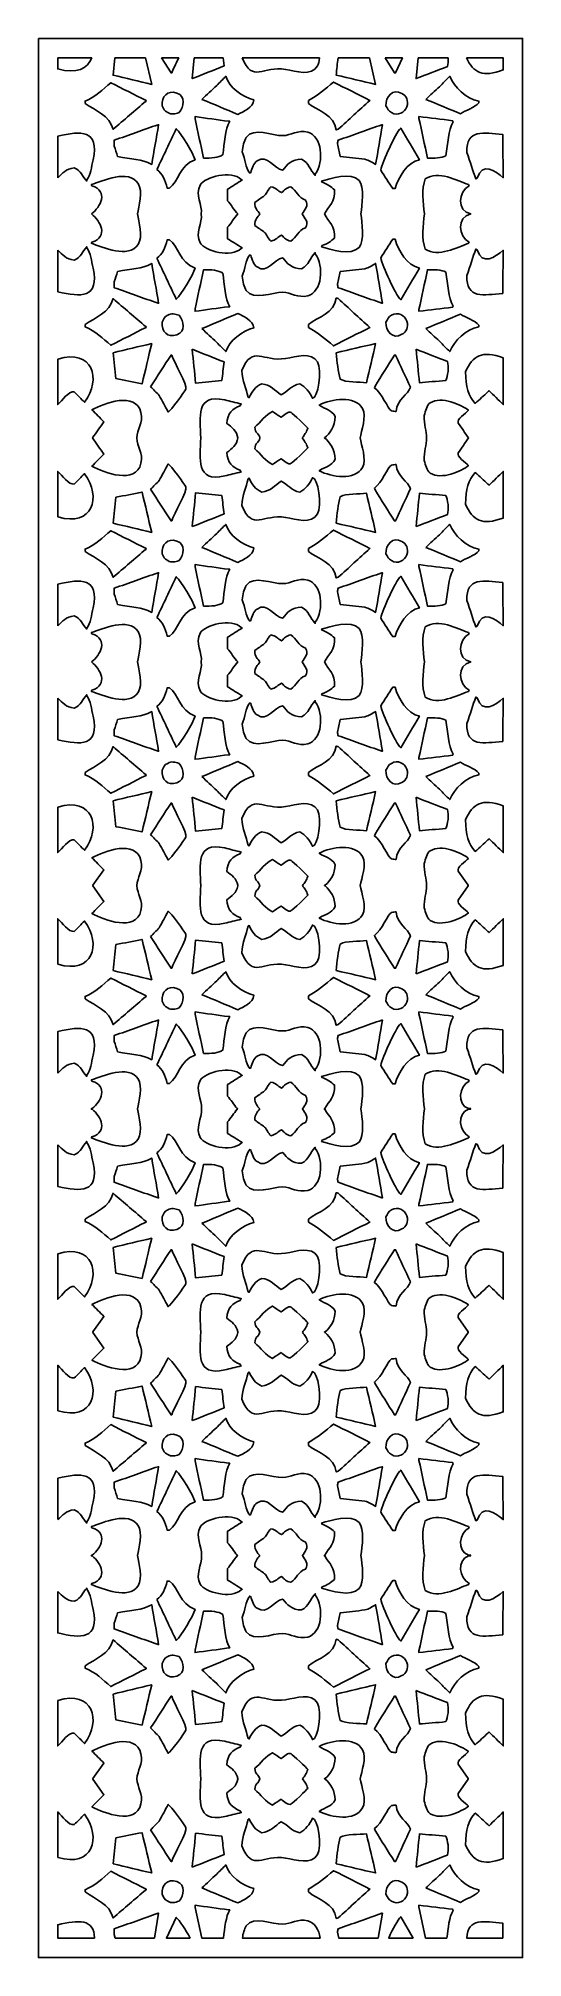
# Model space of a CAD drawing. Header units: centimetres. Extents: x -1.09 to 1.09, y -4.33 to 4.33.
import ezdxf

# ---------------------------------------------------------------- set-up
doc = ezdxf.new("R2010")
doc.units = ezdxf.units.CM
doc.header["$MEASUREMENT"] = 0
doc.layers.add('Layer 1', color=7, linetype='Continuous')

msp = doc.modelspace()

# ---------------------------------------------------------------- linework, layer by layer
at = {"layer": 'Layer 1', "color": 177}
for points, knots in [([(-1.09271, 4.33142), (-1.09271, 4.33142), (1.09271, 4.33142), (1.09271, 4.33142), (1.09271, 4.33142), (1.09271, 4.33142), (1.09271, -4.33142), (1.09271, -4.33142), (1.09271, -4.33142), (1.09271, -4.33142), (-1.09271, -4.33142), (-1.09271, -4.33142), (-1.09271, -4.33142), (-1.09271, -4.33142), (-1.09271, 4.33142), (-1.09271, 4.33142)], [0, 0, 0, 0, 0.2, 0.2, 0.2, 0.2, 0.4, 0.4, 0.4, 0.4, 0.6, 0.6, 0.6, 0.6, 1, 1, 1, 1]), ([(-1.00529, 4.24302), (-1.00529, 4.24302), (-0.85218, 4.24302), (-0.85218, 4.24302), (-0.85218, 4.24302), (-0.86938, 4.19601), (-0.92048, 4.16871), (-1.00529, 4.19393), (-1.00529, 4.19393), (-1.00529, 4.19393), (-1.00529, 4.24302), (-1.00529, 4.24302)], [0, 0, 0, 0, 0.25, 0.25, 0.25, 0.25, 0.5, 0.5, 0.5, 0.5, 1, 1, 1, 1]), ([(-0.74737, 4.24302), (-0.74737, 4.24302), (-0.60973, 4.24302), (-0.60973, 4.24302), (-0.60973, 4.24302), (-0.60973, 4.24302), (-0.58107, 4.12375), (-0.58107, 4.12375), (-0.58107, 4.12375), (-0.63934, 4.13761), (-0.69763, 4.15148), (-0.7559, 4.16534), (-0.7559, 4.16534), (-0.7559, 4.16534), (-0.74737, 4.24302), (-0.74737, 4.24302)], [0, 0, 0, 0, 0.2, 0.2, 0.2, 0.2, 0.4, 0.4, 0.4, 0.4, 0.6, 0.6, 0.6, 0.6, 1, 1, 1, 1]), ([(-0.53722, 4.24302), (-0.53722, 4.24302), (-0.45935, 4.24302), (-0.45935, 4.24302), (-0.45935, 4.24302), (-0.47318, 4.21519), (-0.48697, 4.18839), (-0.49107, 4.17574), (-0.49107, 4.17574), (-0.49194, 4.17574), (-0.49279, 4.17574), (-0.49365, 4.17574), (-0.49365, 4.17574), (-0.49365, 4.17574), (-0.53722, 4.24302), (-0.53722, 4.24302)], [0, 0, 0, 0, 0.2, 0.2, 0.2, 0.2, 0.4, 0.4, 0.4, 0.4, 0.6, 0.6, 0.6, 0.6, 1, 1, 1, 1]), ([(-0.38915, 4.24302), (-0.38915, 4.24302), (-0.259, 4.24302), (-0.259, 4.24302), (-0.259, 4.24302), (-0.259, 4.24302), (-0.25454, 4.20693), (-0.25454, 4.20693), (-0.25454, 4.20693), (-0.30253, 4.18787), (-0.35053, 4.1688), (-0.39852, 4.14974), (-0.39852, 4.14974), (-0.39852, 4.14974), (-0.38915, 4.24302), (-0.38915, 4.24302)], [0, 0, 0, 0, 0.2, 0.2, 0.2, 0.2, 0.4, 0.4, 0.4, 0.4, 0.6, 0.6, 0.6, 0.6, 1, 1, 1, 1]), ([(-0.35481, 4.05617), (-0.30082, 4.03364), (-0.24682, 4.01111), (-0.19283, 3.98859), (-0.19283, 3.98859), (-0.16819, 4.00074), (-0.12302, 4.01858), (-0.12084, 4.05357), (-0.12084, 4.05357), (-0.17032, 4.06558), (-0.23418, 4.11273), (-0.24683, 4.16014), (-0.24683, 4.16014), (-0.26053, 4.14628), (-0.27425, 4.13241), (-0.28796, 4.11855), (-0.28796, 4.11855), (-0.31024, 4.09776), (-0.33253, 4.07696), (-0.35481, 4.05617)], [0, 0, 0, 0, 0.1666667, 0.1666667, 0.1666667, 0.1666667, 0.3333333, 0.3333333, 0.3333333, 0.3333333, 0.5, 0.5, 0.5, 0.5, 0.6666667, 0.6666667, 0.6666667, 0.6666667, 1, 1, 1, 1]), ([(-0.17361, 4.24302), (-0.17361, 4.24302), (0.17587, 4.24302), (0.17587, 4.24302), (0.17587, 4.24302), (0.17477, 4.22798), (0.172, 4.21509), (0.16711, 4.20693), (0.16711, 4.20693), (0.1383, 4.15882), (0.07162, 4.18328), (0.02314, 4.19133), (0.02314, 4.19133), (-0.08036, 4.20852), (-0.12447, 4.1274), (-0.17361, 4.24302)], [0, 0, 0, 0, 0.2, 0.2, 0.2, 0.2, 0.4, 0.4, 0.4, 0.4, 0.6, 0.6, 0.6, 0.6, 1, 1, 1, 1]), ([(0.26063, 4.24302), (0.26063, 4.24302), (0.4016, 4.24302), (0.4016, 4.24302), (0.4016, 4.24302), (0.4016, 4.24302), (0.42937, 4.12375), (0.42937, 4.12375), (0.42937, 4.12375), (0.37024, 4.13761), (0.3111, 4.15148), (0.25197, 4.16534), (0.25197, 4.16534), (0.25325, 4.19133), (0.25626, 4.21824), (0.26063, 4.24302)], [0, 0, 0, 0, 0.2, 0.2, 0.2, 0.2, 0.4, 0.4, 0.4, 0.4, 0.6, 0.6, 0.6, 0.6, 1, 1, 1, 1]), ([(0.4723, 4.24302), (0.4723, 4.24302), (0.55026, 4.24302), (0.55026, 4.24302), (0.55026, 4.24302), (0.55026, 4.24302), (0.51936, 4.17574), (0.51936, 4.17574), (0.51936, 4.17574), (0.51764, 4.17574), (0.51593, 4.17574), (0.51422, 4.17574), (0.51422, 4.17574), (0.51422, 4.17574), (0.4723, 4.24302), (0.4723, 4.24302)], [0, 0, 0, 0, 0.2, 0.2, 0.2, 0.2, 0.4, 0.4, 0.4, 0.4, 0.6, 0.6, 0.6, 0.6, 1, 1, 1, 1]), ([(0.62146, 4.24302), (0.62146, 4.24302), (0.75652, 4.24302), (0.75652, 4.24302), (0.75652, 4.24302), (0.75732, 4.22893), (0.75645, 4.21476), (0.75333, 4.20433), (0.75333, 4.20433), (0.70619, 4.18614), (0.65905, 4.16793), (0.61192, 4.14974), (0.61192, 4.14974), (0.61192, 4.14974), (0.62146, 4.24302), (0.62146, 4.24302)], [0, 0, 0, 0, 0.2, 0.2, 0.2, 0.2, 0.4, 0.4, 0.4, 0.4, 0.6, 0.6, 0.6, 0.6, 1, 1, 1, 1]), ([(0.65563, 4.05617), (0.70789, 4.03451), (0.76019, 4.01285), (0.81246, 3.99119), (0.81246, 3.99119), (0.83339, 4.00641), (0.87854, 4.01983), (0.89474, 4.04057), (0.89474, 4.04057), (0.89474, 4.04317), (0.89474, 4.04577), (0.89474, 4.04837), (0.89474, 4.04837), (0.83537, 4.05898), (0.78656, 4.11105), (0.76361, 4.16014), (0.76361, 4.16014), (0.74819, 4.14454), (0.73276, 4.12895), (0.71733, 4.11336), (0.71733, 4.11336), (0.69677, 4.09429), (0.67619, 4.07523), (0.65563, 4.05617)], [0, 0, 0, 0, 0.1428571, 0.1428571, 0.1428571, 0.1428571, 0.2857143, 0.2857143, 0.2857143, 0.2857143, 0.4285714, 0.4285714, 0.4285714, 0.4285714, 0.5714286, 0.5714286, 0.5714286, 0.5714286, 0.7142857, 0.7142857, 0.7142857, 0.7142857, 1, 1, 1, 1]), ([(0.83922, 4.24302), (0.83922, 4.24302), (1.00529, 4.24302), (1.00529, 4.24302), (1.00529, 4.24302), (1.00529, 4.24302), (1.00529, 4.18873), (1.00529, 4.18873), (1.00529, 4.18873), (0.91305, 4.15492), (0.87064, 4.17542), (0.83922, 4.24302)], [0, 0, 0, 0, 0.25, 0.25, 0.25, 0.25, 0.5, 0.5, 0.5, 0.5, 1, 1, 1, 1]), ([(-0.88189, 4.03797), (-0.8354, 4.00521), (-0.77108, 3.98446), (-0.7559, 3.92101), (-0.7559, 3.92101), (-0.7062, 3.96346), (-0.65648, 4.00592), (-0.60678, 4.04837), (-0.60678, 4.04837), (-0.60678, 4.04924), (-0.60678, 4.0501), (-0.60678, 4.05097), (-0.60678, 4.05097), (-0.65991, 4.07783), (-0.71305, 4.10469), (-0.76618, 4.13154), (-0.76618, 4.13154), (-0.80019, 4.1005), (-0.83618, 4.06741), (-0.88189, 4.04837), (-0.88189, 4.04837), (-0.88189, 4.04491), (-0.88189, 4.04144), (-0.88189, 4.03797)], [0, 0, 0, 0, 0.1428571, 0.1428571, 0.1428571, 0.1428571, 0.2857143, 0.2857143, 0.2857143, 0.2857143, 0.4285714, 0.4285714, 0.4285714, 0.4285714, 0.5714286, 0.5714286, 0.5714286, 0.5714286, 0.7142857, 0.7142857, 0.7142857, 0.7142857, 1, 1, 1, 1]), ([(-0.53479, 4.02758), (-0.5265, 4.01391), (-0.52414, 4.00351), (-0.50908, 3.99638), (-0.50908, 3.99638), (-0.49229, 3.98583), (-0.476, 3.99093), (-0.45765, 3.99638), (-0.45765, 3.99638), (-0.43576, 4.02352), (-0.42684, 4.06902), (-0.46794, 4.08476), (-0.46794, 4.08476), (-0.51103, 4.09882), (-0.53668, 4.0695), (-0.53479, 4.02758)], [0, 0, 0, 0, 0.2, 0.2, 0.2, 0.2, 0.4, 0.4, 0.4, 0.4, 0.6, 0.6, 0.6, 0.6, 1, 1, 1, 1]), ([(0.12599, 4.03797), (0.1698, 4.00307), (0.24331, 3.9875), (0.25197, 3.9184), (0.25197, 3.9184), (0.25454, 3.91928), (0.25711, 3.92014), (0.25968, 3.92101), (0.25968, 3.92101), (0.30767, 3.96433), (0.35567, 4.00766), (0.40366, 4.05097), (0.40366, 4.05097), (0.34881, 4.07869), (0.29395, 4.10643), (0.23911, 4.13415), (0.23911, 4.13415), (0.20509, 4.10326), (0.167, 4.07502), (0.12599, 4.05097), (0.12599, 4.05097), (0.12599, 4.04663), (0.12599, 4.04231), (0.12599, 4.03797)], [0, 0, 0, 0, 0.1428571, 0.1428571, 0.1428571, 0.1428571, 0.2857143, 0.2857143, 0.2857143, 0.2857143, 0.4285714, 0.4285714, 0.4285714, 0.4285714, 0.5714286, 0.5714286, 0.5714286, 0.5714286, 0.7142857, 0.7142857, 0.7142857, 0.7142857, 1, 1, 1, 1]), ([(0.47565, 4.02758), (0.48394, 4.01391), (0.4863, 4.00351), (0.50136, 3.99638), (0.50136, 3.99638), (0.52944, 3.97847), (0.56161, 3.99758), (0.57078, 4.02238), (0.57078, 4.02238), (0.57892, 4.05056), (0.5672, 4.07357), (0.54764, 4.08216), (0.54764, 4.08216), (0.5075, 4.10758), (0.47369, 4.06775), (0.47565, 4.02758)], [0, 0, 0, 0, 0.2, 0.2, 0.2, 0.2, 0.4, 0.4, 0.4, 0.4, 0.6, 0.6, 0.6, 0.6, 1, 1, 1, 1]), ([(-1.00529, 3.70267), (-0.98188, 3.7211), (-0.97038, 3.74378), (-0.93074, 3.74686), (-0.93074, 3.74686), (-0.89785, 3.7328), (-0.89613, 3.71026), (-0.87417, 3.68707), (-0.87417, 3.68707), (-0.87417, 3.6888), (-0.87417, 3.69054), (-0.87417, 3.69227), (-0.87417, 3.69227), (-0.85678, 3.71489), (-0.85287, 3.7506), (-0.84588, 3.78325), (-0.84588, 3.78325), (-0.81667, 3.91971), (-0.89937, 3.91522), (-1.00529, 3.88982), (-1.00529, 3.88982), (-1.00529, 3.82744), (-1.00529, 3.76504), (-1.00529, 3.70267)], [0, 0, 0, 0, 0.1428571, 0.1428571, 0.1428571, 0.1428571, 0.2857143, 0.2857143, 0.2857143, 0.2857143, 0.4285714, 0.4285714, 0.4285714, 0.4285714, 0.5714286, 0.5714286, 0.5714286, 0.5714286, 0.7142857, 0.7142857, 0.7142857, 0.7142857, 1, 1, 1, 1]), ([(-0.75076, 3.84563), (-0.74562, 3.83003), (-0.74047, 3.81443), (-0.73533, 3.79884), (-0.73533, 3.79884), (-0.67336, 3.7845), (-0.62787, 3.78886), (-0.58107, 3.76245), (-0.58107, 3.76245), (-0.57079, 3.82223), (-0.5605, 3.88202), (-0.55021, 3.9418), (-0.55021, 3.9418), (-0.55107, 3.9418), (-0.55193, 3.9418), (-0.55279, 3.9418), (-0.55279, 3.9418), (-0.61877, 3.9184), (-0.68478, 3.89501), (-0.75076, 3.87162), (-0.75076, 3.87162), (-0.75076, 3.86296), (-0.75076, 3.85429), (-0.75076, 3.84563)], [0, 0, 0, 0, 0.1428571, 0.1428571, 0.1428571, 0.1428571, 0.2857143, 0.2857143, 0.2857143, 0.2857143, 0.4285714, 0.4285714, 0.4285714, 0.4285714, 0.5714286, 0.5714286, 0.5714286, 0.5714286, 0.7142857, 0.7142857, 0.7142857, 0.7142857, 1, 1, 1, 1]), ([(-0.55793, 3.73906), (-0.53395, 3.72043), (-0.51947, 3.69092), (-0.51165, 3.65588), (-0.51165, 3.65588), (-0.50822, 3.65588), (-0.5048, 3.65588), (-0.50136, 3.65588), (-0.50136, 3.65588), (-0.45911, 3.6832), (-0.45676, 3.75944), (-0.38567, 3.78325), (-0.38567, 3.78325), (-0.39318, 3.81349), (-0.44921, 3.90348), (-0.47051, 3.9236), (-0.47051, 3.9236), (-0.49964, 3.8621), (-0.52879, 3.80057), (-0.55793, 3.73906)], [0, 0, 0, 0, 0.1666667, 0.1666667, 0.1666667, 0.1666667, 0.3333333, 0.3333333, 0.3333333, 0.3333333, 0.5, 0.5, 0.5, 0.5, 0.6666667, 0.6666667, 0.6666667, 0.6666667, 1, 1, 1, 1]), ([(-0.38567, 3.96779), (-0.37281, 3.90889), (-0.35995, 3.84995), (-0.34709, 3.79105), (-0.34709, 3.79105), (-0.31223, 3.78984), (-0.27897, 3.79236), (-0.25968, 3.80664), (-0.25968, 3.80664), (-0.25365, 3.85535), (-0.24988, 3.92261), (-0.22883, 3.95739), (-0.22883, 3.95739), (-0.23054, 3.95739), (-0.23226, 3.95739), (-0.23396, 3.95739), (-0.23396, 3.95739), (-0.28453, 3.96433), (-0.3351, 3.97126), (-0.38567, 3.97819), (-0.38567, 3.97819), (-0.38567, 3.97472), (-0.38567, 3.97126), (-0.38567, 3.96779)], [0, 0, 0, 0, 0.1428571, 0.1428571, 0.1428571, 0.1428571, 0.2857143, 0.2857143, 0.2857143, 0.2857143, 0.4285714, 0.4285714, 0.4285714, 0.4285714, 0.5714286, 0.5714286, 0.5714286, 0.5714286, 0.7142857, 0.7142857, 0.7142857, 0.7142857, 1, 1, 1, 1]), ([(-0.17227, 3.81963), (-0.15862, 3.78496), (-0.15929, 3.74966), (-0.13884, 3.72346), (-0.13884, 3.72346), (-0.13713, 3.72432), (-0.13541, 3.72519), (-0.1337, 3.72606), (-0.1337, 3.72606), (-0.12891, 3.74414), (-0.12047, 3.76958), (-0.10541, 3.77805), (-0.10541, 3.77805), (-0.05884, 3.8109), (-0.02808, 3.74236), (0.01028, 3.73645), (0.01028, 3.73645), (0.02839, 3.76188), (0.05128, 3.7861), (0.09513, 3.78584), (0.09513, 3.78584), (0.12821, 3.76851), (0.13257, 3.73794), (0.15683, 3.71306), (0.15683, 3.71306), (0.15683, 3.7148), (0.15683, 3.71653), (0.15683, 3.71826), (0.15683, 3.71826), (0.19775, 3.77468), (0.18738, 3.89092), (0.12341, 3.90801), (0.12341, 3.90801), (0.07945, 3.91975), (0.04641, 3.89324), (0.01028, 3.89242), (0.01028, 3.89242), (-0.0382, 3.89131), (-0.12141, 3.93214), (-0.15427, 3.88462), (-0.15427, 3.88462), (-0.16464, 3.86755), (-0.17166, 3.84522), (-0.17227, 3.81963)], [0, 0, 0, 0, 0.0833333, 0.0833333, 0.0833333, 0.0833333, 0.1666667, 0.1666667, 0.1666667, 0.1666667, 0.25, 0.25, 0.25, 0.25, 0.3333333, 0.3333333, 0.3333333, 0.3333333, 0.4166667, 0.4166667, 0.4166667, 0.4166667, 0.5, 0.5, 0.5, 0.5, 0.5833333, 0.5833333, 0.5833333, 0.5833333, 0.6666667, 0.6666667, 0.6666667, 0.6666667, 0.75, 0.75, 0.75, 0.75, 0.8333333, 0.8333333, 0.8333333, 0.8333333, 1, 1, 1, 1]), ([(0.25711, 3.85603), (0.26138, 3.83697), (0.26567, 3.8179), (0.26997, 3.79884), (0.26997, 3.79884), (0.30681, 3.79451), (0.34367, 3.79018), (0.38052, 3.78584), (0.38052, 3.78584), (0.40074, 3.78166), (0.41404, 3.77094), (0.42937, 3.76245), (0.42937, 3.76245), (0.43965, 3.82223), (0.44994, 3.88202), (0.46022, 3.9418), (0.46022, 3.9418), (0.45937, 3.9418), (0.45851, 3.9418), (0.45765, 3.9418), (0.45765, 3.9418), (0.39167, 3.9184), (0.32566, 3.89501), (0.25968, 3.87162), (0.25968, 3.87162), (0.25882, 3.86642), (0.25796, 3.86122), (0.25711, 3.85603)], [0, 0, 0, 0, 0.125, 0.125, 0.125, 0.125, 0.25, 0.25, 0.25, 0.25, 0.375, 0.375, 0.375, 0.375, 0.5, 0.5, 0.5, 0.5, 0.625, 0.625, 0.625, 0.625, 0.75, 0.75, 0.75, 0.75, 1, 1, 1, 1]), ([(0.4525, 3.73645), (0.4705, 3.70873), (0.4885, 3.68101), (0.5065, 3.65328), (0.5065, 3.65328), (0.50993, 3.65328), (0.51336, 3.65328), (0.51679, 3.65328), (0.51679, 3.65328), (0.53203, 3.70438), (0.57213, 3.77263), (0.62734, 3.78325), (0.62734, 3.78325), (0.59906, 3.83089), (0.57078, 3.87856), (0.5425, 3.9262), (0.5425, 3.9262), (0.51688, 3.89912), (0.46138, 3.7771), (0.4525, 3.73645)], [0, 0, 0, 0, 0.1666667, 0.1666667, 0.1666667, 0.1666667, 0.3333333, 0.3333333, 0.3333333, 0.3333333, 0.5, 0.5, 0.5, 0.5, 0.6666667, 0.6666667, 0.6666667, 0.6666667, 1, 1, 1, 1]), ([(0.62478, 3.9704), (0.63763, 3.91062), (0.65048, 3.85081), (0.66334, 3.79105), (0.66334, 3.79105), (0.69225, 3.79013), (0.72776, 3.79054), (0.74561, 3.80144), (0.74561, 3.80144), (0.75798, 3.85543), (0.7557, 3.91629), (0.77904, 3.9548), (0.77904, 3.9548), (0.77818, 3.95653), (0.77733, 3.95827), (0.77647, 3.95999), (0.77647, 3.95999), (0.72591, 3.96606), (0.67533, 3.97212), (0.62478, 3.97819), (0.62478, 3.97819), (0.62478, 3.97559), (0.62478, 3.97299), (0.62478, 3.9704)], [0, 0, 0, 0, 0.1428571, 0.1428571, 0.1428571, 0.1428571, 0.2857143, 0.2857143, 0.2857143, 0.2857143, 0.4285714, 0.4285714, 0.4285714, 0.4285714, 0.5714286, 0.5714286, 0.5714286, 0.5714286, 0.7142857, 0.7142857, 0.7142857, 0.7142857, 1, 1, 1, 1]), ([(0.84074, 3.81704), (0.85759, 3.77423), (0.86731, 3.73352), (0.88189, 3.69747), (0.88189, 3.69747), (0.88359, 3.69834), (0.88531, 3.6992), (0.88703, 3.70007), (0.88703, 3.70007), (0.91133, 3.77579), (0.96887, 3.73266), (1.00529, 3.70267), (1.00529, 3.70267), (1.00444, 3.76765), (1.00358, 3.83264), (1.00272, 3.89761), (1.00272, 3.89761), (0.91522, 3.90449), (0.83895, 3.92476), (0.84074, 3.81704)], [0, 0, 0, 0, 0.1666667, 0.1666667, 0.1666667, 0.1666667, 0.3333333, 0.3333333, 0.3333333, 0.3333333, 0.5, 0.5, 0.5, 0.5, 0.6666667, 0.6666667, 0.6666667, 0.6666667, 1, 1, 1, 1]), ([(-0.8536, 3.53891), (-0.81199, 3.56946), (-0.77475, 3.64167), (-0.85103, 3.66628), (-0.85103, 3.66628), (-0.85189, 3.66801), (-0.85274, 3.66974), (-0.8536, 3.67148), (-0.8536, 3.67148), (-0.8019, 3.68918), (-0.68616, 3.74169), (-0.64277, 3.67667), (-0.64277, 3.67667), (-0.61941, 3.64165), (-0.64006, 3.57247), (-0.64535, 3.53891), (-0.64535, 3.53891), (-0.64006, 3.50535), (-0.61941, 3.43617), (-0.64277, 3.40115), (-0.64277, 3.40115), (-0.68616, 3.33613), (-0.8019, 3.38864), (-0.8536, 3.40635), (-0.8536, 3.40635), (-0.85274, 3.40808), (-0.85189, 3.40981), (-0.85103, 3.41155), (-0.85103, 3.41155), (-0.77475, 3.43616), (-0.81199, 3.50836), (-0.8536, 3.53891)], [0, 0, 0, 0, 0.1111111, 0.1111111, 0.1111111, 0.1111111, 0.2222222, 0.2222222, 0.2222222, 0.2222222, 0.3333333, 0.3333333, 0.3333333, 0.3333333, 0.4444444, 0.4444444, 0.4444444, 0.4444444, 0.5555556, 0.5555556, 0.5555556, 0.5555556, 0.6666667, 0.6666667, 0.6666667, 0.6666667, 0.7777778, 0.7777778, 0.7777778, 0.7777778, 1, 1, 1, 1]), ([(-0.35738, 3.53891), (-0.35189, 3.57917), (-0.38641, 3.62643), (-0.36252, 3.66888), (-0.36252, 3.66888), (-0.34087, 3.70737), (-0.22136, 3.73753), (-0.17741, 3.69487), (-0.17741, 3.69487), (-0.17569, 3.694), (-0.17397, 3.69314), (-0.17227, 3.69227), (-0.17227, 3.69227), (-0.19454, 3.67841), (-0.21683, 3.66454), (-0.23911, 3.65068), (-0.23911, 3.65068), (-0.23911, 3.63336), (-0.23911, 3.61602), (-0.23911, 3.59869), (-0.23911, 3.59869), (-0.22369, 3.58137), (-0.20826, 3.55624), (-0.19283, 3.53891), (-0.19283, 3.53891), (-0.20826, 3.52159), (-0.22369, 3.49646), (-0.23911, 3.47913), (-0.23911, 3.47913), (-0.23911, 3.4618), (-0.23911, 3.44447), (-0.23911, 3.42714), (-0.23911, 3.42714), (-0.21683, 3.41328), (-0.19454, 3.39941), (-0.17227, 3.38555), (-0.17227, 3.38555), (-0.17397, 3.38469), (-0.17569, 3.38382), (-0.17741, 3.38295), (-0.17741, 3.38295), (-0.22136, 3.34029), (-0.34087, 3.37046), (-0.36252, 3.40895), (-0.36252, 3.40895), (-0.38641, 3.4514), (-0.35189, 3.49865), (-0.35738, 3.53891)], [0, 0, 0, 0, 0.0769231, 0.0769231, 0.0769231, 0.0769231, 0.1538462, 0.1538462, 0.1538462, 0.1538462, 0.2307692, 0.2307692, 0.2307692, 0.2307692, 0.3076923, 0.3076923, 0.3076923, 0.3076923, 0.3846154, 0.3846154, 0.3846154, 0.3846154, 0.4615385, 0.4615385, 0.4615385, 0.4615385, 0.5384615, 0.5384615, 0.5384615, 0.5384615, 0.6153846, 0.6153846, 0.6153846, 0.6153846, 0.6923077, 0.6923077, 0.6923077, 0.6923077, 0.7692308, 0.7692308, 0.7692308, 0.7692308, 0.8461538, 0.8461538, 0.8461538, 0.8461538, 1, 1, 1, 1]), ([(0.19797, 3.53891), (0.21819, 3.57714), (0.24745, 3.59097), (0.24425, 3.64808), (0.24425, 3.64808), (0.22725, 3.66115), (0.21093, 3.6748), (0.18769, 3.68187), (0.18769, 3.68187), (0.18683, 3.68361), (0.18597, 3.68534), (0.18511, 3.68707), (0.18511, 3.68707), (0.22351, 3.69864), (0.32018, 3.72961), (0.35481, 3.68967), (0.35481, 3.68967), (0.38034, 3.66022), (0.3682, 3.5785), (0.36252, 3.53891), (0.36252, 3.53891), (0.3682, 3.49932), (0.38034, 3.4176), (0.35481, 3.38815), (0.35481, 3.38815), (0.32018, 3.34821), (0.22351, 3.37918), (0.18511, 3.39075), (0.18511, 3.39075), (0.18597, 3.39248), (0.18683, 3.39422), (0.18769, 3.39595), (0.18769, 3.39595), (0.21093, 3.40302), (0.22725, 3.41666), (0.24425, 3.42974), (0.24425, 3.42974), (0.24745, 3.48685), (0.21819, 3.50068), (0.19797, 3.53891)], [0, 0, 0, 0, 0.0909091, 0.0909091, 0.0909091, 0.0909091, 0.1818182, 0.1818182, 0.1818182, 0.1818182, 0.2727273, 0.2727273, 0.2727273, 0.2727273, 0.3636364, 0.3636364, 0.3636364, 0.3636364, 0.4545455, 0.4545455, 0.4545455, 0.4545455, 0.5454545, 0.5454545, 0.5454545, 0.5454545, 0.6363636, 0.6363636, 0.6363636, 0.6363636, 0.7272727, 0.7272727, 0.7272727, 0.7272727, 0.8181818, 0.8181818, 0.8181818, 0.8181818, 1, 1, 1, 1]), ([(0.65048, 3.53891), (0.64208, 3.59037), (0.63661, 3.65106), (0.65305, 3.69747), (0.65305, 3.69747), (0.71222, 3.73743), (0.79781, 3.68864), (0.84846, 3.67148), (0.84846, 3.67148), (0.84931, 3.66974), (0.85017, 3.66801), (0.85103, 3.66628), (0.85103, 3.66628), (0.80396, 3.64104), (0.79328, 3.55213), (0.85874, 3.53891), (0.85874, 3.53891), (0.79328, 3.52569), (0.80396, 3.43678), (0.85103, 3.41155), (0.85103, 3.41155), (0.85017, 3.40981), (0.84931, 3.40808), (0.84846, 3.40635), (0.84846, 3.40635), (0.79781, 3.38919), (0.71222, 3.34039), (0.65305, 3.38036), (0.65305, 3.38036), (0.63661, 3.42677), (0.64208, 3.48746), (0.65048, 3.53891)], [0, 0, 0, 0, 0.1111111, 0.1111111, 0.1111111, 0.1111111, 0.2222222, 0.2222222, 0.2222222, 0.2222222, 0.3333333, 0.3333333, 0.3333333, 0.3333333, 0.4444444, 0.4444444, 0.4444444, 0.4444444, 0.5555556, 0.5555556, 0.5555556, 0.5555556, 0.6666667, 0.6666667, 0.6666667, 0.6666667, 0.7777778, 0.7777778, 0.7777778, 0.7777778, 1, 1, 1, 1]), ([(-0.09256, 3.53891), (-0.10454, 3.55468), (-0.11573, 3.56177), (-0.1157, 3.59089), (-0.1157, 3.59089), (-0.10113, 3.60129), (-0.08656, 3.6117), (-0.072, 3.62209), (-0.072, 3.62209), (-0.05979, 3.63234), (-0.05637, 3.65046), (-0.04371, 3.66108), (-0.04371, 3.66108), (-0.0181, 3.65719), (-0.01492, 3.64305), (0.00514, 3.63508), (0.00514, 3.63508), (0.01846, 3.64628), (0.0241, 3.65806), (0.04628, 3.66108), (0.04628, 3.66108), (0.07525, 3.64453), (0.0774, 3.61311), (0.11313, 3.60129), (0.11313, 3.60129), (0.12912, 3.57487), (0.1097, 3.55873), (0.0977, 3.53891), (0.0977, 3.53891), (0.1097, 3.51909), (0.12912, 3.50296), (0.11313, 3.47653), (0.11313, 3.47653), (0.0774, 3.46471), (0.07525, 3.43329), (0.04628, 3.41675), (0.04628, 3.41675), (0.0241, 3.41976), (0.01846, 3.43154), (0.00514, 3.44274), (0.00514, 3.44274), (-0.01492, 3.43477), (-0.0181, 3.42064), (-0.04371, 3.41675), (-0.04371, 3.41675), (-0.05637, 3.42737), (-0.05979, 3.44548), (-0.072, 3.45573), (-0.072, 3.45573), (-0.08656, 3.46613), (-0.10113, 3.47653), (-0.1157, 3.48693), (-0.1157, 3.48693), (-0.11573, 3.51605), (-0.10454, 3.52314), (-0.09256, 3.53891)], [0, 0, 0, 0, 0.0666667, 0.0666667, 0.0666667, 0.0666667, 0.1333333, 0.1333333, 0.1333333, 0.1333333, 0.2, 0.2, 0.2, 0.2, 0.2666667, 0.2666667, 0.2666667, 0.2666667, 0.3333333, 0.3333333, 0.3333333, 0.3333333, 0.4, 0.4, 0.4, 0.4, 0.4666667, 0.4666667, 0.4666667, 0.4666667, 0.5333333, 0.5333333, 0.5333333, 0.5333333, 0.6, 0.6, 0.6, 0.6, 0.6666667, 0.6666667, 0.6666667, 0.6666667, 0.7333333, 0.7333333, 0.7333333, 0.7333333, 0.8, 0.8, 0.8, 0.8, 0.8666667, 0.8666667, 0.8666667, 0.8666667, 1, 1, 1, 1]), ([(-1.00529, 3.37515), (-0.98188, 3.35672), (-0.97038, 3.33404), (-0.93074, 3.33097), (-0.93074, 3.33097), (-0.89785, 3.34502), (-0.89613, 3.36756), (-0.87417, 3.39075), (-0.87417, 3.39075), (-0.87417, 3.38902), (-0.87417, 3.38728), (-0.87417, 3.38555), (-0.87417, 3.38555), (-0.85678, 3.36293), (-0.85287, 3.32723), (-0.84588, 3.29458), (-0.84588, 3.29458), (-0.81667, 3.15811), (-0.89937, 3.1626), (-1.00529, 3.18801), (-1.00529, 3.18801), (-1.00529, 3.25038), (-1.00529, 3.31278), (-1.00529, 3.37515)], [0, 0, 0, 0, 0.1428571, 0.1428571, 0.1428571, 0.1428571, 0.2857143, 0.2857143, 0.2857143, 0.2857143, 0.4285714, 0.4285714, 0.4285714, 0.4285714, 0.5714286, 0.5714286, 0.5714286, 0.5714286, 0.7142857, 0.7142857, 0.7142857, 0.7142857, 1, 1, 1, 1]), ([(-0.55793, 3.33877), (-0.53395, 3.3574), (-0.51947, 3.38691), (-0.51165, 3.42194), (-0.51165, 3.42194), (-0.50822, 3.42194), (-0.5048, 3.42194), (-0.50136, 3.42194), (-0.50136, 3.42194), (-0.45911, 3.39462), (-0.45676, 3.31839), (-0.38567, 3.29458), (-0.38567, 3.29458), (-0.39318, 3.26434), (-0.44921, 3.17434), (-0.47051, 3.15422), (-0.47051, 3.15422), (-0.49964, 3.21573), (-0.52879, 3.27726), (-0.55793, 3.33877)], [0, 0, 0, 0, 0.1666667, 0.1666667, 0.1666667, 0.1666667, 0.3333333, 0.3333333, 0.3333333, 0.3333333, 0.5, 0.5, 0.5, 0.5, 0.6666667, 0.6666667, 0.6666667, 0.6666667, 1, 1, 1, 1]), ([(0.4525, 3.34137), (0.4705, 3.36909), (0.4885, 3.39682), (0.5065, 3.42454), (0.5065, 3.42454), (0.50993, 3.42454), (0.51336, 3.42454), (0.51679, 3.42454), (0.51679, 3.42454), (0.53203, 3.37345), (0.57213, 3.30519), (0.62734, 3.29458), (0.62734, 3.29458), (0.59906, 3.24693), (0.57078, 3.19927), (0.5425, 3.15162), (0.5425, 3.15162), (0.51688, 3.17871), (0.46138, 3.30072), (0.4525, 3.34137)], [0, 0, 0, 0, 0.1666667, 0.1666667, 0.1666667, 0.1666667, 0.3333333, 0.3333333, 0.3333333, 0.3333333, 0.5, 0.5, 0.5, 0.5, 0.6666667, 0.6666667, 0.6666667, 0.6666667, 1, 1, 1, 1]), ([(0.84074, 3.26079), (0.85759, 3.30359), (0.86731, 3.3443), (0.88189, 3.38036), (0.88189, 3.38036), (0.88359, 3.37949), (0.88531, 3.37862), (0.88703, 3.37775), (0.88703, 3.37775), (0.91133, 3.30203), (0.96887, 3.34517), (1.00529, 3.37515), (1.00529, 3.37515), (1.00444, 3.31018), (1.00358, 3.24519), (1.00272, 3.18021), (1.00272, 3.18021), (0.91522, 3.17334), (0.83895, 3.15307), (0.84074, 3.26079)], [0, 0, 0, 0, 0.1666667, 0.1666667, 0.1666667, 0.1666667, 0.3333333, 0.3333333, 0.3333333, 0.3333333, 0.5, 0.5, 0.5, 0.5, 0.6666667, 0.6666667, 0.6666667, 0.6666667, 1, 1, 1, 1]), ([(-0.75076, 3.23219), (-0.74562, 3.24779), (-0.74047, 3.26339), (-0.73533, 3.27898), (-0.73533, 3.27898), (-0.67336, 3.29332), (-0.62787, 3.28897), (-0.58107, 3.31537), (-0.58107, 3.31537), (-0.57079, 3.25559), (-0.5605, 3.1958), (-0.55021, 3.13602), (-0.55021, 3.13602), (-0.55107, 3.13602), (-0.55193, 3.13602), (-0.55279, 3.13602), (-0.55279, 3.13602), (-0.61877, 3.15942), (-0.68478, 3.18281), (-0.75076, 3.2062), (-0.75076, 3.2062), (-0.75076, 3.21486), (-0.75076, 3.22354), (-0.75076, 3.23219)], [0, 0, 0, 0, 0.1428571, 0.1428571, 0.1428571, 0.1428571, 0.2857143, 0.2857143, 0.2857143, 0.2857143, 0.4285714, 0.4285714, 0.4285714, 0.4285714, 0.5714286, 0.5714286, 0.5714286, 0.5714286, 0.7142857, 0.7142857, 0.7142857, 0.7142857, 1, 1, 1, 1]), ([(-0.17227, 3.25819), (-0.15862, 3.29286), (-0.15929, 3.32817), (-0.13884, 3.35436), (-0.13884, 3.35436), (-0.13713, 3.3535), (-0.13541, 3.35262), (-0.1337, 3.35177), (-0.1337, 3.35177), (-0.12891, 3.33369), (-0.12047, 3.30824), (-0.10541, 3.29977), (-0.10541, 3.29977), (-0.05884, 3.26692), (-0.02808, 3.33546), (0.01028, 3.34137), (0.01028, 3.34137), (0.02839, 3.31594), (0.05128, 3.29173), (0.09513, 3.29198), (0.09513, 3.29198), (0.12821, 3.30931), (0.13257, 3.33989), (0.15683, 3.36475), (0.15683, 3.36475), (0.15683, 3.36302), (0.15683, 3.3613), (0.15683, 3.35956), (0.15683, 3.35956), (0.19775, 3.30314), (0.18738, 3.18691), (0.12341, 3.16981), (0.12341, 3.16981), (0.07945, 3.15807), (0.04641, 3.18458), (0.01028, 3.18541), (0.01028, 3.18541), (-0.0382, 3.18652), (-0.12141, 3.14568), (-0.15427, 3.19321), (-0.15427, 3.19321), (-0.16464, 3.21028), (-0.17166, 3.2326), (-0.17227, 3.25819)], [0, 0, 0, 0, 0.0833333, 0.0833333, 0.0833333, 0.0833333, 0.1666667, 0.1666667, 0.1666667, 0.1666667, 0.25, 0.25, 0.25, 0.25, 0.3333333, 0.3333333, 0.3333333, 0.3333333, 0.4166667, 0.4166667, 0.4166667, 0.4166667, 0.5, 0.5, 0.5, 0.5, 0.5833333, 0.5833333, 0.5833333, 0.5833333, 0.6666667, 0.6666667, 0.6666667, 0.6666667, 0.75, 0.75, 0.75, 0.75, 0.8333333, 0.8333333, 0.8333333, 0.8333333, 1, 1, 1, 1]), ([(0.25711, 3.2218), (0.26138, 3.24085), (0.26567, 3.25993), (0.26997, 3.27898), (0.26997, 3.27898), (0.30681, 3.28332), (0.34367, 3.28765), (0.38052, 3.29198), (0.38052, 3.29198), (0.40074, 3.29616), (0.41404, 3.30687), (0.42937, 3.31537), (0.42937, 3.31537), (0.43965, 3.25559), (0.44994, 3.1958), (0.46022, 3.13602), (0.46022, 3.13602), (0.45937, 3.13602), (0.45851, 3.13602), (0.45765, 3.13602), (0.45765, 3.13602), (0.39167, 3.15942), (0.32566, 3.18281), (0.25968, 3.2062), (0.25968, 3.2062), (0.25882, 3.21141), (0.25796, 3.2166), (0.25711, 3.2218)], [0, 0, 0, 0, 0.125, 0.125, 0.125, 0.125, 0.25, 0.25, 0.25, 0.25, 0.375, 0.375, 0.375, 0.375, 0.5, 0.5, 0.5, 0.5, 0.625, 0.625, 0.625, 0.625, 0.75, 0.75, 0.75, 0.75, 1, 1, 1, 1]), ([(-0.38567, 3.11003), (-0.37281, 3.16894), (-0.35995, 3.22787), (-0.34709, 3.28678), (-0.34709, 3.28678), (-0.31223, 3.28798), (-0.27897, 3.28547), (-0.25968, 3.27118), (-0.25968, 3.27118), (-0.25365, 3.22247), (-0.24988, 3.15522), (-0.22883, 3.12043), (-0.22883, 3.12043), (-0.23054, 3.12043), (-0.23226, 3.12043), (-0.23396, 3.12043), (-0.23396, 3.12043), (-0.28453, 3.1135), (-0.3351, 3.10656), (-0.38567, 3.09963), (-0.38567, 3.09963), (-0.38567, 3.1031), (-0.38567, 3.10656), (-0.38567, 3.11003)], [0, 0, 0, 0, 0.1428571, 0.1428571, 0.1428571, 0.1428571, 0.2857143, 0.2857143, 0.2857143, 0.2857143, 0.4285714, 0.4285714, 0.4285714, 0.4285714, 0.5714286, 0.5714286, 0.5714286, 0.5714286, 0.7142857, 0.7142857, 0.7142857, 0.7142857, 1, 1, 1, 1]), ([(0.62478, 3.10743), (0.63763, 3.1672), (0.65048, 3.22701), (0.66334, 3.28678), (0.66334, 3.28678), (0.69225, 3.28769), (0.72776, 3.28728), (0.74561, 3.27638), (0.74561, 3.27638), (0.75798, 3.2224), (0.7557, 3.16153), (0.77904, 3.12303), (0.77904, 3.12303), (0.77818, 3.12129), (0.77733, 3.11955), (0.77647, 3.11783), (0.77647, 3.11783), (0.72591, 3.11176), (0.67533, 3.1057), (0.62478, 3.09963), (0.62478, 3.09963), (0.62478, 3.10223), (0.62478, 3.10483), (0.62478, 3.10743)], [0, 0, 0, 0, 0.1428571, 0.1428571, 0.1428571, 0.1428571, 0.2857143, 0.2857143, 0.2857143, 0.2857143, 0.4285714, 0.4285714, 0.4285714, 0.4285714, 0.5714286, 0.5714286, 0.5714286, 0.5714286, 0.7142857, 0.7142857, 0.7142857, 0.7142857, 1, 1, 1, 1]), ([(-0.88189, 3.03985), (-0.8354, 3.07262), (-0.77108, 3.09336), (-0.7559, 3.15681), (-0.7559, 3.15681), (-0.7062, 3.11436), (-0.65648, 3.07191), (-0.60678, 3.02946), (-0.60678, 3.02946), (-0.60678, 3.02859), (-0.60678, 3.02772), (-0.60678, 3.02685), (-0.60678, 3.02685), (-0.65991, 3), (-0.71305, 2.97313), (-0.76618, 2.94627), (-0.76618, 2.94627), (-0.80019, 2.97733), (-0.83618, 3.01041), (-0.88189, 3.02946), (-0.88189, 3.02946), (-0.88189, 3.03291), (-0.88189, 3.03639), (-0.88189, 3.03985)], [0, 0, 0, 0, 0.1428571, 0.1428571, 0.1428571, 0.1428571, 0.2857143, 0.2857143, 0.2857143, 0.2857143, 0.4285714, 0.4285714, 0.4285714, 0.4285714, 0.5714286, 0.5714286, 0.5714286, 0.5714286, 0.7142857, 0.7142857, 0.7142857, 0.7142857, 1, 1, 1, 1]), ([(0.12599, 3.03985), (0.1698, 3.07475), (0.24331, 3.09033), (0.25197, 3.15942), (0.25197, 3.15942), (0.25454, 3.15855), (0.25711, 3.15768), (0.25968, 3.15681), (0.25968, 3.15681), (0.30767, 3.1135), (0.35567, 3.07017), (0.40366, 3.02685), (0.40366, 3.02685), (0.34881, 2.99913), (0.29395, 2.9714), (0.23911, 2.94368), (0.23911, 2.94368), (0.20509, 2.97457), (0.167, 3.0028), (0.12599, 3.02685), (0.12599, 3.02685), (0.12599, 3.03119), (0.12599, 3.03552), (0.12599, 3.03985)], [0, 0, 0, 0, 0.1428571, 0.1428571, 0.1428571, 0.1428571, 0.2857143, 0.2857143, 0.2857143, 0.2857143, 0.4285714, 0.4285714, 0.4285714, 0.4285714, 0.5714286, 0.5714286, 0.5714286, 0.5714286, 0.7142857, 0.7142857, 0.7142857, 0.7142857, 1, 1, 1, 1]), ([(-0.53479, 3.05025), (-0.5265, 3.06391), (-0.52414, 3.07431), (-0.50908, 3.08144), (-0.50908, 3.08144), (-0.49229, 3.09199), (-0.476, 3.0869), (-0.45765, 3.08144), (-0.45765, 3.08144), (-0.43576, 3.0543), (-0.42684, 3.0088), (-0.46794, 2.99307), (-0.46794, 2.99307), (-0.51103, 2.979), (-0.53668, 3.00831), (-0.53479, 3.05025)], [0, 0, 0, 0, 0.2, 0.2, 0.2, 0.2, 0.4, 0.4, 0.4, 0.4, 0.6, 0.6, 0.6, 0.6, 1, 1, 1, 1]), ([(-0.35481, 3.02166), (-0.30082, 3.04418), (-0.24682, 3.06671), (-0.19283, 3.08924), (-0.19283, 3.08924), (-0.16819, 3.07708), (-0.12302, 3.05923), (-0.12084, 3.02425), (-0.12084, 3.02425), (-0.17032, 3.01224), (-0.23418, 2.9651), (-0.24683, 2.91768), (-0.24683, 2.91768), (-0.26053, 2.93155), (-0.27425, 2.94542), (-0.28796, 2.95927), (-0.28796, 2.95927), (-0.31024, 2.98006), (-0.33253, 3.00086), (-0.35481, 3.02166)], [0, 0, 0, 0, 0.1666667, 0.1666667, 0.1666667, 0.1666667, 0.3333333, 0.3333333, 0.3333333, 0.3333333, 0.5, 0.5, 0.5, 0.5, 0.6666667, 0.6666667, 0.6666667, 0.6666667, 1, 1, 1, 1]), ([(0.47565, 3.05025), (0.48394, 3.06391), (0.4863, 3.07431), (0.50136, 3.08144), (0.50136, 3.08144), (0.52944, 3.09936), (0.56161, 3.08024), (0.57078, 3.05544), (0.57078, 3.05544), (0.57892, 3.02726), (0.5672, 3.00425), (0.54764, 2.99566), (0.54764, 2.99566), (0.5075, 2.97025), (0.47369, 3.01008), (0.47565, 3.05025)], [0, 0, 0, 0, 0.2, 0.2, 0.2, 0.2, 0.4, 0.4, 0.4, 0.4, 0.6, 0.6, 0.6, 0.6, 1, 1, 1, 1]), ([(0.65563, 3.02166), (0.70789, 3.04331), (0.76019, 3.06498), (0.81246, 3.08664), (0.81246, 3.08664), (0.83339, 3.07141), (0.87854, 3.058), (0.89474, 3.03725), (0.89474, 3.03725), (0.89474, 3.03465), (0.89474, 3.03205), (0.89474, 3.02946), (0.89474, 3.02946), (0.83537, 3.01884), (0.78656, 2.96677), (0.76361, 2.91768), (0.76361, 2.91768), (0.74819, 2.93328), (0.73276, 2.94887), (0.71733, 2.96447), (0.71733, 2.96447), (0.69677, 2.98353), (0.67619, 3.0026), (0.65563, 3.02166)], [0, 0, 0, 0, 0.1428571, 0.1428571, 0.1428571, 0.1428571, 0.2857143, 0.2857143, 0.2857143, 0.2857143, 0.4285714, 0.4285714, 0.4285714, 0.4285714, 0.5714286, 0.5714286, 0.5714286, 0.5714286, 0.7142857, 0.7142857, 0.7142857, 0.7142857, 1, 1, 1, 1]), ([(-0.7559, 2.91248), (-0.69763, 2.92635), (-0.63934, 2.94021), (-0.58107, 2.95407), (-0.58107, 2.95407), (-0.59563, 2.89343), (-0.61021, 2.83277), (-0.62478, 2.77212), (-0.62478, 2.77212), (-0.66419, 2.77992), (-0.70363, 2.78772), (-0.74304, 2.79552), (-0.74304, 2.79552), (-0.74733, 2.8345), (-0.75162, 2.8735), (-0.7559, 2.91248)], [0, 0, 0, 0, 0.2, 0.2, 0.2, 0.2, 0.4, 0.4, 0.4, 0.4, 0.6, 0.6, 0.6, 0.6, 1, 1, 1, 1]), ([(-0.17484, 2.8319), (-0.1252, 2.95182), (-0.08123, 2.86916), (0.02314, 2.88649), (0.02314, 2.88649), (0.07162, 2.89455), (0.1383, 2.91901), (0.16711, 2.8709), (0.16711, 2.8709), (0.18881, 2.83468), (0.16904, 2.70564), (0.14398, 2.70715), (0.14398, 2.70715), (0.1337, 2.73406), (0.1118, 2.759), (0.08741, 2.77212), (0.08741, 2.77212), (0.04728, 2.76568), (0.03493, 2.73758), (0.00257, 2.72274), (0.00257, 2.72274), (-0.02449, 2.74034), (-0.04477, 2.76905), (-0.08485, 2.77212), (-0.08485, 2.77212), (-0.11466, 2.75971), (-0.12778, 2.73798), (-0.14141, 2.70974), (-0.14141, 2.70974), (-0.14313, 2.7106), (-0.14484, 2.71148), (-0.14656, 2.71234), (-0.14656, 2.71234), (-0.15449, 2.75244), (-0.17268, 2.78249), (-0.17484, 2.8319)], [0, 0, 0, 0, 0.1, 0.1, 0.1, 0.1, 0.2, 0.2, 0.2, 0.2, 0.3, 0.3, 0.3, 0.3, 0.4, 0.4, 0.4, 0.4, 0.5, 0.5, 0.5, 0.5, 0.6, 0.6, 0.6, 0.6, 0.7, 0.7, 0.7, 0.7, 0.8, 0.8, 0.8, 0.8, 1, 1, 1, 1]), ([(0.25197, 2.91248), (0.3111, 2.92635), (0.37024, 2.94021), (0.42937, 2.95407), (0.42937, 2.95407), (0.41566, 2.89516), (0.40194, 2.83624), (0.38823, 2.77732), (0.38823, 2.77732), (0.35531, 2.78112), (0.29412, 2.77803), (0.26997, 2.79292), (0.26997, 2.79292), (0.26054, 2.82674), (0.25403, 2.8708), (0.25197, 2.91248)], [0, 0, 0, 0, 0.2, 0.2, 0.2, 0.2, 0.4, 0.4, 0.4, 0.4, 0.6, 0.6, 0.6, 0.6, 1, 1, 1, 1]), ([(-1.00529, 2.8839), (-0.84672, 2.93105), (-0.80591, 2.79466), (-0.88446, 2.68894), (-0.88446, 2.68894), (-0.89988, 2.70455), (-0.91531, 2.72014), (-0.93074, 2.73573), (-0.93074, 2.73573), (-0.95825, 2.74084), (-0.98282, 2.69647), (-1.00529, 2.67855), (-1.00529, 2.67855), (-1.00529, 2.74699), (-1.00529, 2.81546), (-1.00529, 2.8839)], [0, 0, 0, 0, 0.2, 0.2, 0.2, 0.2, 0.4, 0.4, 0.4, 0.4, 0.6, 0.6, 0.6, 0.6, 1, 1, 1, 1]), ([(-0.58621, 2.75913), (-0.55536, 2.80677), (-0.52451, 2.85444), (-0.49365, 2.90209), (-0.49365, 2.90209), (-0.49279, 2.90209), (-0.49194, 2.90209), (-0.49107, 2.90209), (-0.49107, 2.90209), (-0.48145, 2.87243), (-0.4186, 2.76511), (-0.4268, 2.74873), (-0.4268, 2.74873), (-0.43208, 2.73717), (-0.49714, 2.64995), (-0.50651, 2.64476), (-0.50651, 2.64476), (-0.52022, 2.66988), (-0.53394, 2.69502), (-0.54765, 2.72014), (-0.54765, 2.72014), (-0.5605, 2.73314), (-0.57335, 2.74613), (-0.58621, 2.75913)], [0, 0, 0, 0, 0.1428571, 0.1428571, 0.1428571, 0.1428571, 0.2857143, 0.2857143, 0.2857143, 0.2857143, 0.4285714, 0.4285714, 0.4285714, 0.4285714, 0.5714286, 0.5714286, 0.5714286, 0.5714286, 0.7142857, 0.7142857, 0.7142857, 0.7142857, 1, 1, 1, 1]), ([(-0.39852, 2.92809), (-0.35053, 2.90902), (-0.30253, 2.88996), (-0.25454, 2.8709), (-0.25454, 2.8709), (-0.25797, 2.84317), (-0.2614, 2.81544), (-0.26482, 2.78772), (-0.26482, 2.78772), (-0.30424, 2.78339), (-0.34367, 2.77906), (-0.38309, 2.77472), (-0.38309, 2.77472), (-0.38823, 2.82584), (-0.39338, 2.87696), (-0.39852, 2.92809)], [0, 0, 0, 0, 0.2, 0.2, 0.2, 0.2, 0.4, 0.4, 0.4, 0.4, 0.6, 0.6, 0.6, 0.6, 1, 1, 1, 1]), ([(0.52193, 2.64736), (0.51507, 2.64823), (0.50821, 2.64909), (0.50136, 2.64996), (0.50136, 2.64996), (0.48276, 2.66045), (0.45805, 2.73001), (0.42423, 2.75393), (0.42423, 2.75393), (0.42508, 2.75653), (0.42594, 2.75913), (0.4268, 2.76173), (0.4268, 2.76173), (0.45593, 2.80851), (0.48508, 2.8553), (0.51422, 2.90209), (0.51422, 2.90209), (0.51593, 2.90209), (0.51764, 2.90209), (0.51936, 2.90209), (0.51936, 2.90209), (0.54164, 2.85357), (0.56393, 2.80504), (0.58621, 2.75653), (0.58621, 2.75653), (0.57765, 2.72381), (0.52572, 2.70322), (0.52193, 2.64736)], [0, 0, 0, 0, 0.125, 0.125, 0.125, 0.125, 0.25, 0.25, 0.25, 0.25, 0.375, 0.375, 0.375, 0.375, 0.5, 0.5, 0.5, 0.5, 0.625, 0.625, 0.625, 0.625, 0.75, 0.75, 0.75, 0.75, 1, 1, 1, 1]), ([(0.61192, 2.92809), (0.65905, 2.90989), (0.70619, 2.89169), (0.75333, 2.87349), (0.75333, 2.87349), (0.76063, 2.84907), (0.75567, 2.80422), (0.74561, 2.78772), (0.74561, 2.78772), (0.70769, 2.78317), (0.66063, 2.78109), (0.62734, 2.77732), (0.62734, 2.77732), (0.6222, 2.82757), (0.61706, 2.87783), (0.61192, 2.92809)], [0, 0, 0, 0, 0.2, 0.2, 0.2, 0.2, 0.4, 0.4, 0.4, 0.4, 0.6, 0.6, 0.6, 0.6, 1, 1, 1, 1]), ([(0.8356, 2.82671), (0.86742, 2.90073), (0.90946, 2.92422), (1.00529, 2.88909), (1.00529, 2.88909), (1.00529, 2.81892), (1.00529, 2.74872), (1.00529, 2.67855), (1.00529, 2.67855), (0.98387, 2.69934), (0.96244, 2.72014), (0.94102, 2.74094), (0.94102, 2.74094), (0.9393, 2.7392), (0.93759, 2.73746), (0.93588, 2.73573), (0.93588, 2.73573), (0.91702, 2.7184), (0.89817, 2.70107), (0.87931, 2.68375), (0.87931, 2.68375), (0.84672, 2.71618), (0.83489, 2.75965), (0.8356, 2.82671)], [0, 0, 0, 0, 0.1428571, 0.1428571, 0.1428571, 0.1428571, 0.2857143, 0.2857143, 0.2857143, 0.2857143, 0.4285714, 0.4285714, 0.4285714, 0.4285714, 0.5714286, 0.5714286, 0.5714286, 0.5714286, 0.7142857, 0.7142857, 0.7142857, 0.7142857, 1, 1, 1, 1]), ([(-0.64898, 2.52779), (-0.64634, 2.5668), (-0.61921, 2.59569), (-0.62991, 2.64216), (-0.62991, 2.64216), (-0.65268, 2.74096), (-0.7959, 2.68353), (-0.85103, 2.65516), (-0.85103, 2.65516), (-0.83304, 2.63696), (-0.81504, 2.61877), (-0.79704, 2.60057), (-0.79704, 2.60057), (-0.81418, 2.57632), (-0.83132, 2.55205), (-0.84846, 2.52779), (-0.84846, 2.52779), (-0.83132, 2.50353), (-0.81418, 2.47927), (-0.79704, 2.45501), (-0.79704, 2.45501), (-0.81504, 2.43682), (-0.83304, 2.41862), (-0.85103, 2.40043), (-0.85103, 2.40043), (-0.7959, 2.37206), (-0.65268, 2.31463), (-0.62991, 2.41343), (-0.62991, 2.41343), (-0.61921, 2.4599), (-0.64634, 2.48878), (-0.64898, 2.52779)], [0, 0, 0, 0, 0.1111111, 0.1111111, 0.1111111, 0.1111111, 0.2222222, 0.2222222, 0.2222222, 0.2222222, 0.3333333, 0.3333333, 0.3333333, 0.3333333, 0.4444444, 0.4444444, 0.4444444, 0.4444444, 0.5555556, 0.5555556, 0.5555556, 0.5555556, 0.6666667, 0.6666667, 0.6666667, 0.6666667, 0.7777778, 0.7777778, 0.7777778, 0.7777778, 1, 1, 1, 1]), ([(-0.19283, 2.52779), (-0.19558, 2.56091), (-0.22161, 2.57642), (-0.24168, 2.59277), (-0.24168, 2.59277), (-0.24162, 2.63845), (-0.2146, 2.66126), (-0.18255, 2.67335), (-0.18255, 2.67335), (-0.18084, 2.67595), (-0.17912, 2.67855), (-0.17741, 2.68115), (-0.17741, 2.68115), (-0.20226, 2.68722), (-0.22712, 2.69328), (-0.25197, 2.69935), (-0.25197, 2.69935), (-0.38382, 2.72845), (-0.36194, 2.62263), (-0.36008, 2.52779), (-0.36008, 2.52779), (-0.36194, 2.43295), (-0.38382, 2.32714), (-0.25197, 2.35624), (-0.25197, 2.35624), (-0.22712, 2.36231), (-0.20226, 2.36837), (-0.17741, 2.37444), (-0.17741, 2.37444), (-0.17912, 2.37704), (-0.18084, 2.37964), (-0.18255, 2.38224), (-0.18255, 2.38224), (-0.2146, 2.39432), (-0.24162, 2.41713), (-0.24168, 2.46281), (-0.24168, 2.46281), (-0.22161, 2.47917), (-0.19558, 2.49467), (-0.19283, 2.52779)], [0, 0, 0, 0, 0.0909091, 0.0909091, 0.0909091, 0.0909091, 0.1818182, 0.1818182, 0.1818182, 0.1818182, 0.2727273, 0.2727273, 0.2727273, 0.2727273, 0.3636364, 0.3636364, 0.3636364, 0.3636364, 0.4545455, 0.4545455, 0.4545455, 0.4545455, 0.5454545, 0.5454545, 0.5454545, 0.5454545, 0.6363636, 0.6363636, 0.6363636, 0.6363636, 0.7272727, 0.7272727, 0.7272727, 0.7272727, 0.8181818, 0.8181818, 0.8181818, 0.8181818, 1, 1, 1, 1]), ([(0.35995, 2.52779), (0.36377, 2.55982), (0.39035, 2.62393), (0.37023, 2.66036), (0.37023, 2.66036), (0.33635, 2.72172), (0.2294, 2.70449), (0.17483, 2.67595), (0.17483, 2.67595), (0.20253, 2.65546), (0.23008, 2.65636), (0.24683, 2.62397), (0.24683, 2.62397), (0.24626, 2.58175), (0.2226, 2.54591), (0.19797, 2.52779), (0.19797, 2.52779), (0.2226, 2.50968), (0.24626, 2.47383), (0.24683, 2.43162), (0.24683, 2.43162), (0.23008, 2.39923), (0.20253, 2.40012), (0.17483, 2.37964), (0.17483, 2.37964), (0.2294, 2.35109), (0.33635, 2.33386), (0.37023, 2.39523), (0.37023, 2.39523), (0.39035, 2.43166), (0.36377, 2.49576), (0.35995, 2.52779)], [0, 0, 0, 0, 0.1111111, 0.1111111, 0.1111111, 0.1111111, 0.2222222, 0.2222222, 0.2222222, 0.2222222, 0.3333333, 0.3333333, 0.3333333, 0.3333333, 0.4444444, 0.4444444, 0.4444444, 0.4444444, 0.5555556, 0.5555556, 0.5555556, 0.5555556, 0.6666667, 0.6666667, 0.6666667, 0.6666667, 0.7777778, 0.7777778, 0.7777778, 0.7777778, 1, 1, 1, 1]), ([(0.84846, 2.52779), (0.83304, 2.55032), (0.8176, 2.57284), (0.80217, 2.59537), (0.80217, 2.59537), (0.7935, 2.61115), (0.83646, 2.63846), (0.84846, 2.65256), (0.84846, 2.65256), (0.8192, 2.67675), (0.72411, 2.71914), (0.67619, 2.68634), (0.67619, 2.68634), (0.65813, 2.67398), (0.6569, 2.65136), (0.64791, 2.62916), (0.64791, 2.62916), (0.64732, 2.58957), (0.66031, 2.55774), (0.6582, 2.52779), (0.6582, 2.52779), (0.66031, 2.49785), (0.64732, 2.46601), (0.64791, 2.42642), (0.64791, 2.42642), (0.6569, 2.40423), (0.65813, 2.38161), (0.67619, 2.36924), (0.67619, 2.36924), (0.72411, 2.33644), (0.8192, 2.37884), (0.84846, 2.40302), (0.84846, 2.40302), (0.83646, 2.41713), (0.7935, 2.44444), (0.80217, 2.46021), (0.80217, 2.46021), (0.8176, 2.48274), (0.83304, 2.50527), (0.84846, 2.52779)], [0, 0, 0, 0, 0.0909091, 0.0909091, 0.0909091, 0.0909091, 0.1818182, 0.1818182, 0.1818182, 0.1818182, 0.2727273, 0.2727273, 0.2727273, 0.2727273, 0.3636364, 0.3636364, 0.3636364, 0.3636364, 0.4545455, 0.4545455, 0.4545455, 0.4545455, 0.5454545, 0.5454545, 0.5454545, 0.5454545, 0.6363636, 0.6363636, 0.6363636, 0.6363636, 0.7272727, 0.7272727, 0.7272727, 0.7272727, 0.8181818, 0.8181818, 0.8181818, 0.8181818, 1, 1, 1, 1]), ([(0.0977, 2.52779), (0.10856, 2.54224), (0.11659, 2.55207), (0.12341, 2.57198), (0.12341, 2.57198), (0.1203, 2.57718), (0.05358, 2.63977), (0.04884, 2.64216), (0.04884, 2.64216), (0.03474, 2.65173), (0.01637, 2.62949), (0.00257, 2.62137), (0.00257, 2.62137), (-0.01029, 2.63003), (-0.02314, 2.63869), (-0.036, 2.64736), (-0.036, 2.64736), (-0.06566, 2.63478), (-0.09057, 2.59764), (-0.1157, 2.57718), (-0.1157, 2.57718), (-0.11404, 2.54616), (-0.09898, 2.55226), (-0.09256, 2.52779), (-0.09256, 2.52779), (-0.09898, 2.50332), (-0.11404, 2.50943), (-0.1157, 2.47841), (-0.1157, 2.47841), (-0.09057, 2.45795), (-0.06566, 2.4208), (-0.036, 2.40823), (-0.036, 2.40823), (-0.02314, 2.41689), (-0.01029, 2.42555), (0.00257, 2.43422), (0.00257, 2.43422), (0.01637, 2.42609), (0.03474, 2.40386), (0.04884, 2.41343), (0.04884, 2.41343), (0.05358, 2.41582), (0.1203, 2.47841), (0.12341, 2.48361), (0.12341, 2.48361), (0.11659, 2.50351), (0.10856, 2.51334), (0.0977, 2.52779)], [0, 0, 0, 0, 0.0769231, 0.0769231, 0.0769231, 0.0769231, 0.1538462, 0.1538462, 0.1538462, 0.1538462, 0.2307692, 0.2307692, 0.2307692, 0.2307692, 0.3076923, 0.3076923, 0.3076923, 0.3076923, 0.3846154, 0.3846154, 0.3846154, 0.3846154, 0.4615385, 0.4615385, 0.4615385, 0.4615385, 0.5384615, 0.5384615, 0.5384615, 0.5384615, 0.6153846, 0.6153846, 0.6153846, 0.6153846, 0.6923077, 0.6923077, 0.6923077, 0.6923077, 0.7692308, 0.7692308, 0.7692308, 0.7692308, 0.8461538, 0.8461538, 0.8461538, 0.8461538, 1, 1, 1, 1]), ([(-1.00529, 2.17169), (-0.84672, 2.12454), (-0.80591, 2.26093), (-0.88446, 2.36664), (-0.88446, 2.36664), (-0.89988, 2.35105), (-0.91531, 2.33545), (-0.93074, 2.31986), (-0.93074, 2.31986), (-0.95825, 2.31475), (-0.98282, 2.35912), (-1.00529, 2.37704), (-1.00529, 2.37704), (-1.00529, 2.3086), (-1.00529, 2.24013), (-1.00529, 2.17169)], [0, 0, 0, 0, 0.2, 0.2, 0.2, 0.2, 0.4, 0.4, 0.4, 0.4, 0.6, 0.6, 0.6, 0.6, 1, 1, 1, 1]), ([(-0.58621, 2.29646), (-0.55536, 2.24881), (-0.52451, 2.20115), (-0.49365, 2.1535), (-0.49365, 2.1535), (-0.49279, 2.1535), (-0.49194, 2.1535), (-0.49107, 2.1535), (-0.49107, 2.1535), (-0.48145, 2.18315), (-0.4186, 2.29048), (-0.4268, 2.30686), (-0.4268, 2.30686), (-0.43208, 2.31842), (-0.49714, 2.40564), (-0.50651, 2.41082), (-0.50651, 2.41082), (-0.52022, 2.38571), (-0.53394, 2.36057), (-0.54765, 2.33545), (-0.54765, 2.33545), (-0.5605, 2.32245), (-0.57335, 2.30945), (-0.58621, 2.29646)], [0, 0, 0, 0, 0.1428571, 0.1428571, 0.1428571, 0.1428571, 0.2857143, 0.2857143, 0.2857143, 0.2857143, 0.4285714, 0.4285714, 0.4285714, 0.4285714, 0.5714286, 0.5714286, 0.5714286, 0.5714286, 0.7142857, 0.7142857, 0.7142857, 0.7142857, 1, 1, 1, 1]), ([(-0.17484, 2.22368), (-0.1252, 2.10377), (-0.08123, 2.18643), (0.02314, 2.1691), (0.02314, 2.1691), (0.07162, 2.16104), (0.1383, 2.13658), (0.16711, 2.18469), (0.16711, 2.18469), (0.18881, 2.22091), (0.16904, 2.34994), (0.14398, 2.34844), (0.14398, 2.34844), (0.1337, 2.32153), (0.1118, 2.29659), (0.08741, 2.28346), (0.08741, 2.28346), (0.04728, 2.2899), (0.03493, 2.31801), (0.00257, 2.33285), (0.00257, 2.33285), (-0.02449, 2.31524), (-0.04477, 2.28653), (-0.08485, 2.28346), (-0.08485, 2.28346), (-0.11466, 2.29588), (-0.12778, 2.31761), (-0.14141, 2.34584), (-0.14141, 2.34584), (-0.14313, 2.34498), (-0.14484, 2.34411), (-0.14656, 2.34324), (-0.14656, 2.34324), (-0.15449, 2.30314), (-0.17268, 2.2731), (-0.17484, 2.22368)], [0, 0, 0, 0, 0.1, 0.1, 0.1, 0.1, 0.2, 0.2, 0.2, 0.2, 0.3, 0.3, 0.3, 0.3, 0.4, 0.4, 0.4, 0.4, 0.5, 0.5, 0.5, 0.5, 0.6, 0.6, 0.6, 0.6, 0.7, 0.7, 0.7, 0.7, 0.8, 0.8, 0.8, 0.8, 1, 1, 1, 1]), ([(0.52193, 2.40823), (0.51507, 2.40736), (0.50821, 2.4065), (0.50136, 2.40563), (0.50136, 2.40563), (0.48276, 2.39514), (0.45805, 2.32558), (0.42423, 2.30166), (0.42423, 2.30166), (0.42508, 2.29906), (0.42594, 2.29646), (0.4268, 2.29386), (0.4268, 2.29386), (0.45593, 2.24707), (0.48508, 2.20028), (0.51422, 2.1535), (0.51422, 2.1535), (0.51593, 2.1535), (0.51764, 2.1535), (0.51936, 2.1535), (0.51936, 2.1535), (0.54164, 2.20201), (0.56393, 2.25055), (0.58621, 2.29906), (0.58621, 2.29906), (0.57765, 2.33178), (0.52572, 2.35237), (0.52193, 2.40823)], [0, 0, 0, 0, 0.125, 0.125, 0.125, 0.125, 0.25, 0.25, 0.25, 0.25, 0.375, 0.375, 0.375, 0.375, 0.5, 0.5, 0.5, 0.5, 0.625, 0.625, 0.625, 0.625, 0.75, 0.75, 0.75, 0.75, 1, 1, 1, 1]), ([(0.8356, 2.22888), (0.86742, 2.15486), (0.90946, 2.13137), (1.00529, 2.1665), (1.00529, 2.1665), (1.00529, 2.23667), (1.00529, 2.30686), (1.00529, 2.37704), (1.00529, 2.37704), (0.98387, 2.35625), (0.96244, 2.33545), (0.94102, 2.31465), (0.94102, 2.31465), (0.9393, 2.31639), (0.93759, 2.31812), (0.93588, 2.31986), (0.93588, 2.31986), (0.91702, 2.33718), (0.89817, 2.35451), (0.87931, 2.37184), (0.87931, 2.37184), (0.84672, 2.33941), (0.83489, 2.29594), (0.8356, 2.22888)], [0, 0, 0, 0, 0.1428571, 0.1428571, 0.1428571, 0.1428571, 0.2857143, 0.2857143, 0.2857143, 0.2857143, 0.4285714, 0.4285714, 0.4285714, 0.4285714, 0.5714286, 0.5714286, 0.5714286, 0.5714286, 0.7142857, 0.7142857, 0.7142857, 0.7142857, 1, 1, 1, 1]), ([(-0.7559, 2.1431), (-0.69763, 2.12924), (-0.63934, 2.11538), (-0.58107, 2.10152), (-0.58107, 2.10152), (-0.59563, 2.16216), (-0.61021, 2.22282), (-0.62478, 2.28346), (-0.62478, 2.28346), (-0.66419, 2.27567), (-0.70363, 2.26786), (-0.74304, 2.26007), (-0.74304, 2.26007), (-0.74733, 2.22109), (-0.75162, 2.18209), (-0.7559, 2.1431)], [0, 0, 0, 0, 0.2, 0.2, 0.2, 0.2, 0.4, 0.4, 0.4, 0.4, 0.6, 0.6, 0.6, 0.6, 1, 1, 1, 1]), ([(-0.39852, 2.12751), (-0.35053, 2.14657), (-0.30253, 2.16563), (-0.25454, 2.18469), (-0.25454, 2.18469), (-0.25797, 2.21242), (-0.2614, 2.24014), (-0.26482, 2.26786), (-0.26482, 2.26786), (-0.30424, 2.2722), (-0.34367, 2.27653), (-0.38309, 2.28086), (-0.38309, 2.28086), (-0.38823, 2.22975), (-0.39338, 2.17862), (-0.39852, 2.12751)], [0, 0, 0, 0, 0.2, 0.2, 0.2, 0.2, 0.4, 0.4, 0.4, 0.4, 0.6, 0.6, 0.6, 0.6, 1, 1, 1, 1]), ([(0.25197, 2.1431), (0.3111, 2.12924), (0.37024, 2.11538), (0.42937, 2.10152), (0.42937, 2.10152), (0.41566, 2.16043), (0.40194, 2.21936), (0.38823, 2.27827), (0.38823, 2.27827), (0.35531, 2.27447), (0.29412, 2.27756), (0.26997, 2.26267), (0.26997, 2.26267), (0.26054, 2.22884), (0.25403, 2.18479), (0.25197, 2.1431)], [0, 0, 0, 0, 0.2, 0.2, 0.2, 0.2, 0.4, 0.4, 0.4, 0.4, 0.6, 0.6, 0.6, 0.6, 1, 1, 1, 1]), ([(0.61192, 2.12751), (0.65905, 2.1457), (0.70619, 2.1639), (0.75333, 2.18209), (0.75333, 2.18209), (0.76063, 2.20652), (0.75567, 2.25137), (0.74561, 2.26786), (0.74561, 2.26786), (0.70769, 2.27242), (0.66063, 2.2745), (0.62734, 2.27827), (0.62734, 2.27827), (0.6222, 2.22802), (0.61706, 2.17775), (0.61192, 2.12751)], [0, 0, 0, 0, 0.2, 0.2, 0.2, 0.2, 0.4, 0.4, 0.4, 0.4, 0.6, 0.6, 0.6, 0.6, 1, 1, 1, 1]), ([(-0.88189, 2.01574), (-0.8354, 1.98297), (-0.77108, 1.96222), (-0.7559, 1.89877), (-0.7559, 1.89877), (-0.7062, 1.94122), (-0.65648, 1.98369), (-0.60678, 2.02613), (-0.60678, 2.02613), (-0.60678, 2.027), (-0.60678, 2.02787), (-0.60678, 2.02873), (-0.60678, 2.02873), (-0.65991, 2.05559), (-0.71305, 2.08246), (-0.76618, 2.10931), (-0.76618, 2.10931), (-0.80019, 2.07826), (-0.83618, 2.04517), (-0.88189, 2.02613), (-0.88189, 2.02613), (-0.88189, 2.02267), (-0.88189, 2.0192), (-0.88189, 2.01574)], [0, 0, 0, 0, 0.1428571, 0.1428571, 0.1428571, 0.1428571, 0.2857143, 0.2857143, 0.2857143, 0.2857143, 0.4285714, 0.4285714, 0.4285714, 0.4285714, 0.5714286, 0.5714286, 0.5714286, 0.5714286, 0.7142857, 0.7142857, 0.7142857, 0.7142857, 1, 1, 1, 1]), ([(-0.35481, 2.03393), (-0.30082, 2.01141), (-0.24682, 1.98888), (-0.19283, 1.96635), (-0.19283, 1.96635), (-0.16819, 1.9785), (-0.12302, 1.99635), (-0.12084, 2.03133), (-0.12084, 2.03133), (-0.17032, 2.04335), (-0.23418, 2.0905), (-0.24683, 2.1379), (-0.24683, 2.1379), (-0.26053, 2.12404), (-0.27425, 2.11017), (-0.28796, 2.09632), (-0.28796, 2.09632), (-0.31024, 2.07552), (-0.33253, 2.05473), (-0.35481, 2.03393)], [0, 0, 0, 0, 0.1666667, 0.1666667, 0.1666667, 0.1666667, 0.3333333, 0.3333333, 0.3333333, 0.3333333, 0.5, 0.5, 0.5, 0.5, 0.6666667, 0.6666667, 0.6666667, 0.6666667, 1, 1, 1, 1]), ([(0.12599, 2.01574), (0.1698, 1.98084), (0.24331, 1.96526), (0.25197, 1.89617), (0.25197, 1.89617), (0.25454, 1.89704), (0.25711, 1.89791), (0.25968, 1.89877), (0.25968, 1.89877), (0.30767, 1.94209), (0.35567, 1.98542), (0.40366, 2.02873), (0.40366, 2.02873), (0.34881, 2.05645), (0.29395, 2.08419), (0.23911, 2.11191), (0.23911, 2.11191), (0.20509, 2.08102), (0.167, 2.05278), (0.12599, 2.02873), (0.12599, 2.02873), (0.12599, 2.0244), (0.12599, 2.02007), (0.12599, 2.01574)], [0, 0, 0, 0, 0.1428571, 0.1428571, 0.1428571, 0.1428571, 0.2857143, 0.2857143, 0.2857143, 0.2857143, 0.4285714, 0.4285714, 0.4285714, 0.4285714, 0.5714286, 0.5714286, 0.5714286, 0.5714286, 0.7142857, 0.7142857, 0.7142857, 0.7142857, 1, 1, 1, 1]), ([(0.47565, 2.00534), (0.48394, 1.99168), (0.4863, 1.98127), (0.50136, 1.97415), (0.50136, 1.97415), (0.52944, 1.95623), (0.56161, 1.97535), (0.57078, 2.00014), (0.57078, 2.00014), (0.57892, 2.02832), (0.5672, 2.05133), (0.54764, 2.05993), (0.54764, 2.05993), (0.5075, 2.08534), (0.47369, 2.04551), (0.47565, 2.00534)], [0, 0, 0, 0, 0.2, 0.2, 0.2, 0.2, 0.4, 0.4, 0.4, 0.4, 0.6, 0.6, 0.6, 0.6, 1, 1, 1, 1]), ([(0.65563, 2.03393), (0.70789, 2.01228), (0.76019, 1.99061), (0.81246, 1.96896), (0.81246, 1.96896), (0.83339, 1.98418), (0.87854, 1.99759), (0.89474, 2.01834), (0.89474, 2.01834), (0.89474, 2.02094), (0.89474, 2.02353), (0.89474, 2.02613), (0.89474, 2.02613), (0.83537, 2.03674), (0.78656, 2.08882), (0.76361, 2.1379), (0.76361, 2.1379), (0.74819, 2.1223), (0.73276, 2.10671), (0.71733, 2.09112), (0.71733, 2.09112), (0.69677, 2.07206), (0.67619, 2.053), (0.65563, 2.03393)], [0, 0, 0, 0, 0.1428571, 0.1428571, 0.1428571, 0.1428571, 0.2857143, 0.2857143, 0.2857143, 0.2857143, 0.4285714, 0.4285714, 0.4285714, 0.4285714, 0.5714286, 0.5714286, 0.5714286, 0.5714286, 0.7142857, 0.7142857, 0.7142857, 0.7142857, 1, 1, 1, 1]), ([(-0.53479, 2.00534), (-0.5265, 1.99168), (-0.52414, 1.98127), (-0.50908, 1.97415), (-0.50908, 1.97415), (-0.49229, 1.96359), (-0.476, 1.96869), (-0.45765, 1.97415), (-0.45765, 1.97415), (-0.43576, 2.00129), (-0.42684, 2.04679), (-0.46794, 2.06253), (-0.46794, 2.06253), (-0.51103, 2.07659), (-0.53668, 2.04727), (-0.53479, 2.00534)], [0, 0, 0, 0, 0.2, 0.2, 0.2, 0.2, 0.4, 0.4, 0.4, 0.4, 0.6, 0.6, 0.6, 0.6, 1, 1, 1, 1]), ([(-0.75076, 1.8234), (-0.74562, 1.8078), (-0.74047, 1.7922), (-0.73533, 1.7766), (-0.73533, 1.7766), (-0.67336, 1.76227), (-0.62787, 1.76662), (-0.58107, 1.74021), (-0.58107, 1.74021), (-0.57079, 1.79999), (-0.5605, 1.85978), (-0.55021, 1.91956), (-0.55021, 1.91956), (-0.55107, 1.91956), (-0.55193, 1.91956), (-0.55279, 1.91956), (-0.55279, 1.91956), (-0.61877, 1.89617), (-0.68478, 1.87277), (-0.75076, 1.84938), (-0.75076, 1.84938), (-0.75076, 1.84072), (-0.75076, 1.83206), (-0.75076, 1.8234)], [0, 0, 0, 0, 0.1428571, 0.1428571, 0.1428571, 0.1428571, 0.2857143, 0.2857143, 0.2857143, 0.2857143, 0.4285714, 0.4285714, 0.4285714, 0.4285714, 0.5714286, 0.5714286, 0.5714286, 0.5714286, 0.7142857, 0.7142857, 0.7142857, 0.7142857, 1, 1, 1, 1]), ([(-0.38567, 1.94556), (-0.37281, 1.88665), (-0.35995, 1.82772), (-0.34709, 1.76881), (-0.34709, 1.76881), (-0.31223, 1.7676), (-0.27897, 1.77012), (-0.25968, 1.7844), (-0.25968, 1.7844), (-0.25365, 1.83312), (-0.24988, 1.90037), (-0.22883, 1.93516), (-0.22883, 1.93516), (-0.23054, 1.93516), (-0.23226, 1.93516), (-0.23396, 1.93516), (-0.23396, 1.93516), (-0.28453, 1.94209), (-0.3351, 1.94902), (-0.38567, 1.95596), (-0.38567, 1.95596), (-0.38567, 1.95249), (-0.38567, 1.94902), (-0.38567, 1.94556)], [0, 0, 0, 0, 0.1428571, 0.1428571, 0.1428571, 0.1428571, 0.2857143, 0.2857143, 0.2857143, 0.2857143, 0.4285714, 0.4285714, 0.4285714, 0.4285714, 0.5714286, 0.5714286, 0.5714286, 0.5714286, 0.7142857, 0.7142857, 0.7142857, 0.7142857, 1, 1, 1, 1]), ([(-0.17227, 1.7974), (-0.15862, 1.76273), (-0.15929, 1.72742), (-0.13884, 1.70122), (-0.13884, 1.70122), (-0.13713, 1.70209), (-0.13541, 1.70296), (-0.1337, 1.70382), (-0.1337, 1.70382), (-0.12891, 1.7219), (-0.12047, 1.74735), (-0.10541, 1.75581), (-0.10541, 1.75581), (-0.05884, 1.78867), (-0.02808, 1.72013), (0.01028, 1.71422), (0.01028, 1.71422), (0.02839, 1.73965), (0.05128, 1.76387), (0.09513, 1.7636), (0.09513, 1.7636), (0.12821, 1.74628), (0.13257, 1.7157), (0.15683, 1.69083), (0.15683, 1.69083), (0.15683, 1.69256), (0.15683, 1.69429), (0.15683, 1.69603), (0.15683, 1.69603), (0.19775, 1.75245), (0.18738, 1.86868), (0.12341, 1.88577), (0.12341, 1.88577), (0.07945, 1.89751), (0.04641, 1.87101), (0.01028, 1.87018), (0.01028, 1.87018), (-0.0382, 1.86907), (-0.12141, 1.9099), (-0.15427, 1.86238), (-0.15427, 1.86238), (-0.16464, 1.84531), (-0.17166, 1.82299), (-0.17227, 1.7974)], [0, 0, 0, 0, 0.0833333, 0.0833333, 0.0833333, 0.0833333, 0.1666667, 0.1666667, 0.1666667, 0.1666667, 0.25, 0.25, 0.25, 0.25, 0.3333333, 0.3333333, 0.3333333, 0.3333333, 0.4166667, 0.4166667, 0.4166667, 0.4166667, 0.5, 0.5, 0.5, 0.5, 0.5833333, 0.5833333, 0.5833333, 0.5833333, 0.6666667, 0.6666667, 0.6666667, 0.6666667, 0.75, 0.75, 0.75, 0.75, 0.8333333, 0.8333333, 0.8333333, 0.8333333, 1, 1, 1, 1]), ([(0.25711, 1.83379), (0.26138, 1.81473), (0.26567, 1.79566), (0.26997, 1.7766), (0.26997, 1.7766), (0.30681, 1.77227), (0.34367, 1.76794), (0.38052, 1.7636), (0.38052, 1.7636), (0.40074, 1.75942), (0.41404, 1.74871), (0.42937, 1.74021), (0.42937, 1.74021), (0.43965, 1.79999), (0.44994, 1.85978), (0.46022, 1.91956), (0.46022, 1.91956), (0.45937, 1.91956), (0.45851, 1.91956), (0.45765, 1.91956), (0.45765, 1.91956), (0.39167, 1.89617), (0.32566, 1.87277), (0.25968, 1.84938), (0.25968, 1.84938), (0.25882, 1.84419), (0.25796, 1.83899), (0.25711, 1.83379)], [0, 0, 0, 0, 0.125, 0.125, 0.125, 0.125, 0.25, 0.25, 0.25, 0.25, 0.375, 0.375, 0.375, 0.375, 0.5, 0.5, 0.5, 0.5, 0.625, 0.625, 0.625, 0.625, 0.75, 0.75, 0.75, 0.75, 1, 1, 1, 1]), ([(0.62478, 1.94816), (0.63763, 1.88838), (0.65048, 1.82858), (0.66334, 1.76881), (0.66334, 1.76881), (0.69225, 1.7679), (0.72776, 1.7683), (0.74561, 1.77921), (0.74561, 1.77921), (0.75798, 1.83319), (0.7557, 1.89406), (0.77904, 1.93256), (0.77904, 1.93256), (0.77818, 1.93429), (0.77733, 1.93603), (0.77647, 1.93776), (0.77647, 1.93776), (0.72591, 1.94382), (0.67533, 1.94989), (0.62478, 1.95596), (0.62478, 1.95596), (0.62478, 1.95336), (0.62478, 1.95075), (0.62478, 1.94816)], [0, 0, 0, 0, 0.1428571, 0.1428571, 0.1428571, 0.1428571, 0.2857143, 0.2857143, 0.2857143, 0.2857143, 0.4285714, 0.4285714, 0.4285714, 0.4285714, 0.5714286, 0.5714286, 0.5714286, 0.5714286, 0.7142857, 0.7142857, 0.7142857, 0.7142857, 1, 1, 1, 1]), ([(-1.00529, 1.68043), (-0.98188, 1.69886), (-0.97038, 1.72155), (-0.93074, 1.72462), (-0.93074, 1.72462), (-0.89785, 1.71057), (-0.89613, 1.68802), (-0.87417, 1.66483), (-0.87417, 1.66483), (-0.87417, 1.66657), (-0.87417, 1.6683), (-0.87417, 1.67003), (-0.87417, 1.67003), (-0.85678, 1.69266), (-0.85287, 1.72836), (-0.84588, 1.76101), (-0.84588, 1.76101), (-0.81667, 1.89748), (-0.89937, 1.89298), (-1.00529, 1.86758), (-1.00529, 1.86758), (-1.00529, 1.80521), (-1.00529, 1.74281), (-1.00529, 1.68043)], [0, 0, 0, 0, 0.1428571, 0.1428571, 0.1428571, 0.1428571, 0.2857143, 0.2857143, 0.2857143, 0.2857143, 0.4285714, 0.4285714, 0.4285714, 0.4285714, 0.5714286, 0.5714286, 0.5714286, 0.5714286, 0.7142857, 0.7142857, 0.7142857, 0.7142857, 1, 1, 1, 1]), ([(-0.55793, 1.71682), (-0.53395, 1.69819), (-0.51947, 1.66868), (-0.51165, 1.63364), (-0.51165, 1.63364), (-0.50822, 1.63364), (-0.5048, 1.63364), (-0.50136, 1.63364), (-0.50136, 1.63364), (-0.45911, 1.66097), (-0.45676, 1.7372), (-0.38567, 1.76101), (-0.38567, 1.76101), (-0.39318, 1.79125), (-0.44921, 1.88124), (-0.47051, 1.90137), (-0.47051, 1.90137), (-0.49964, 1.83986), (-0.52879, 1.77833), (-0.55793, 1.71682)], [0, 0, 0, 0, 0.1666667, 0.1666667, 0.1666667, 0.1666667, 0.3333333, 0.3333333, 0.3333333, 0.3333333, 0.5, 0.5, 0.5, 0.5, 0.6666667, 0.6666667, 0.6666667, 0.6666667, 1, 1, 1, 1]), ([(0.4525, 1.71422), (0.4705, 1.6865), (0.4885, 1.65877), (0.5065, 1.63105), (0.5065, 1.63105), (0.50993, 1.63105), (0.51336, 1.63105), (0.51679, 1.63105), (0.51679, 1.63105), (0.53203, 1.68214), (0.57213, 1.75039), (0.62734, 1.76101), (0.62734, 1.76101), (0.59906, 1.80866), (0.57078, 1.85632), (0.5425, 1.90397), (0.5425, 1.90397), (0.51688, 1.87688), (0.46138, 1.75486), (0.4525, 1.71422)], [0, 0, 0, 0, 0.1666667, 0.1666667, 0.1666667, 0.1666667, 0.3333333, 0.3333333, 0.3333333, 0.3333333, 0.5, 0.5, 0.5, 0.5, 0.6666667, 0.6666667, 0.6666667, 0.6666667, 1, 1, 1, 1]), ([(0.84074, 1.7948), (0.85759, 1.752), (0.86731, 1.71129), (0.88189, 1.67523), (0.88189, 1.67523), (0.88359, 1.6761), (0.88531, 1.67696), (0.88703, 1.67783), (0.88703, 1.67783), (0.91133, 1.75356), (0.96887, 1.71042), (1.00529, 1.68043), (1.00529, 1.68043), (1.00444, 1.74541), (1.00358, 1.8104), (1.00272, 1.87538), (1.00272, 1.87538), (0.91522, 1.88225), (0.83895, 1.90252), (0.84074, 1.7948)], [0, 0, 0, 0, 0.1666667, 0.1666667, 0.1666667, 0.1666667, 0.3333333, 0.3333333, 0.3333333, 0.3333333, 0.5, 0.5, 0.5, 0.5, 0.6666667, 0.6666667, 0.6666667, 0.6666667, 1, 1, 1, 1]), ([(-0.8536, 1.51667), (-0.81199, 1.54722), (-0.77475, 1.61944), (-0.85103, 1.64404), (-0.85103, 1.64404), (-0.85189, 1.64578), (-0.85274, 1.64751), (-0.8536, 1.64924), (-0.8536, 1.64924), (-0.8019, 1.66695), (-0.68616, 1.71946), (-0.64277, 1.65444), (-0.64277, 1.65444), (-0.61941, 1.61942), (-0.64006, 1.55024), (-0.64535, 1.51667), (-0.64535, 1.51667), (-0.64006, 1.48312), (-0.61941, 1.41394), (-0.64277, 1.37892), (-0.64277, 1.37892), (-0.68616, 1.3139), (-0.8019, 1.3664), (-0.8536, 1.38411), (-0.8536, 1.38411), (-0.85274, 1.38585), (-0.85189, 1.38757), (-0.85103, 1.38931), (-0.85103, 1.38931), (-0.77475, 1.41392), (-0.81199, 1.48613), (-0.8536, 1.51667)], [0, 0, 0, 0, 0.1111111, 0.1111111, 0.1111111, 0.1111111, 0.2222222, 0.2222222, 0.2222222, 0.2222222, 0.3333333, 0.3333333, 0.3333333, 0.3333333, 0.4444444, 0.4444444, 0.4444444, 0.4444444, 0.5555556, 0.5555556, 0.5555556, 0.5555556, 0.6666667, 0.6666667, 0.6666667, 0.6666667, 0.7777778, 0.7777778, 0.7777778, 0.7777778, 1, 1, 1, 1]), ([(-0.35738, 1.51667), (-0.35189, 1.55694), (-0.38641, 1.6042), (-0.36252, 1.64664), (-0.36252, 1.64664), (-0.34087, 1.68513), (-0.22136, 1.71529), (-0.17741, 1.67264), (-0.17741, 1.67264), (-0.17569, 1.67177), (-0.17397, 1.6709), (-0.17227, 1.67003), (-0.17227, 1.67003), (-0.19454, 1.65617), (-0.21683, 1.64231), (-0.23911, 1.62844), (-0.23911, 1.62844), (-0.23911, 1.61112), (-0.23911, 1.59379), (-0.23911, 1.57645), (-0.23911, 1.57645), (-0.22369, 1.55913), (-0.20826, 1.534), (-0.19283, 1.51667), (-0.19283, 1.51667), (-0.20826, 1.49935), (-0.22369, 1.47422), (-0.23911, 1.45689), (-0.23911, 1.45689), (-0.23911, 1.43956), (-0.23911, 1.42223), (-0.23911, 1.4049), (-0.23911, 1.4049), (-0.21683, 1.39104), (-0.19454, 1.37718), (-0.17227, 1.36332), (-0.17227, 1.36332), (-0.17397, 1.36245), (-0.17569, 1.36158), (-0.17741, 1.36072), (-0.17741, 1.36072), (-0.22136, 1.31806), (-0.34087, 1.34822), (-0.36252, 1.38671), (-0.36252, 1.38671), (-0.38641, 1.42916), (-0.35189, 1.47641), (-0.35738, 1.51667)], [0, 0, 0, 0, 0.0769231, 0.0769231, 0.0769231, 0.0769231, 0.1538462, 0.1538462, 0.1538462, 0.1538462, 0.2307692, 0.2307692, 0.2307692, 0.2307692, 0.3076923, 0.3076923, 0.3076923, 0.3076923, 0.3846154, 0.3846154, 0.3846154, 0.3846154, 0.4615385, 0.4615385, 0.4615385, 0.4615385, 0.5384615, 0.5384615, 0.5384615, 0.5384615, 0.6153846, 0.6153846, 0.6153846, 0.6153846, 0.6923077, 0.6923077, 0.6923077, 0.6923077, 0.7692308, 0.7692308, 0.7692308, 0.7692308, 0.8461538, 0.8461538, 0.8461538, 0.8461538, 1, 1, 1, 1]), ([(0.19797, 1.51667), (0.21819, 1.5549), (0.24745, 1.56874), (0.24425, 1.62584), (0.24425, 1.62584), (0.22725, 1.63892), (0.21093, 1.65256), (0.18769, 1.65964), (0.18769, 1.65964), (0.18683, 1.66137), (0.18597, 1.6631), (0.18511, 1.66483), (0.18511, 1.66483), (0.22351, 1.6764), (0.32018, 1.70737), (0.35481, 1.66743), (0.35481, 1.66743), (0.38034, 1.63799), (0.3682, 1.55627), (0.36252, 1.51667), (0.36252, 1.51667), (0.3682, 1.47709), (0.38034, 1.39536), (0.35481, 1.36592), (0.35481, 1.36592), (0.32018, 1.32598), (0.22351, 1.35695), (0.18511, 1.36851), (0.18511, 1.36851), (0.18597, 1.37025), (0.18683, 1.37198), (0.18769, 1.37372), (0.18769, 1.37372), (0.21093, 1.38079), (0.22725, 1.39443), (0.24425, 1.40751), (0.24425, 1.40751), (0.24745, 1.46461), (0.21819, 1.47845), (0.19797, 1.51667)], [0, 0, 0, 0, 0.0909091, 0.0909091, 0.0909091, 0.0909091, 0.1818182, 0.1818182, 0.1818182, 0.1818182, 0.2727273, 0.2727273, 0.2727273, 0.2727273, 0.3636364, 0.3636364, 0.3636364, 0.3636364, 0.4545455, 0.4545455, 0.4545455, 0.4545455, 0.5454545, 0.5454545, 0.5454545, 0.5454545, 0.6363636, 0.6363636, 0.6363636, 0.6363636, 0.7272727, 0.7272727, 0.7272727, 0.7272727, 0.8181818, 0.8181818, 0.8181818, 0.8181818, 1, 1, 1, 1]), ([(0.65048, 1.51667), (0.64208, 1.56814), (0.63661, 1.62882), (0.65305, 1.67523), (0.65305, 1.67523), (0.71222, 1.7152), (0.79781, 1.6664), (0.84846, 1.64924), (0.84846, 1.64924), (0.84931, 1.64751), (0.85017, 1.64578), (0.85103, 1.64404), (0.85103, 1.64404), (0.80396, 1.6188), (0.79328, 1.5299), (0.85874, 1.51667), (0.85874, 1.51667), (0.79328, 1.50345), (0.80396, 1.41455), (0.85103, 1.38931), (0.85103, 1.38931), (0.85017, 1.38757), (0.84931, 1.38585), (0.84846, 1.38411), (0.84846, 1.38411), (0.79781, 1.36695), (0.71222, 1.31816), (0.65305, 1.35812), (0.65305, 1.35812), (0.63661, 1.40453), (0.64208, 1.46522), (0.65048, 1.51667)], [0, 0, 0, 0, 0.1111111, 0.1111111, 0.1111111, 0.1111111, 0.2222222, 0.2222222, 0.2222222, 0.2222222, 0.3333333, 0.3333333, 0.3333333, 0.3333333, 0.4444444, 0.4444444, 0.4444444, 0.4444444, 0.5555556, 0.5555556, 0.5555556, 0.5555556, 0.6666667, 0.6666667, 0.6666667, 0.6666667, 0.7777778, 0.7777778, 0.7777778, 0.7777778, 1, 1, 1, 1]), ([(-0.09256, 1.51667), (-0.10454, 1.53245), (-0.11573, 1.53953), (-0.1157, 1.56866), (-0.1157, 1.56866), (-0.10113, 1.57906), (-0.08656, 1.58946), (-0.072, 1.59986), (-0.072, 1.59986), (-0.05979, 1.61011), (-0.05637, 1.62822), (-0.04371, 1.63884), (-0.04371, 1.63884), (-0.0181, 1.63495), (-0.01492, 1.62081), (0.00514, 1.61285), (0.00514, 1.61285), (0.01846, 1.62404), (0.0241, 1.63582), (0.04628, 1.63884), (0.04628, 1.63884), (0.07525, 1.6223), (0.0774, 1.59088), (0.11313, 1.57906), (0.11313, 1.57906), (0.12912, 1.55263), (0.1097, 1.5365), (0.0977, 1.51667), (0.0977, 1.51667), (0.1097, 1.49685), (0.12912, 1.48072), (0.11313, 1.45429), (0.11313, 1.45429), (0.0774, 1.44248), (0.07525, 1.41105), (0.04628, 1.39451), (0.04628, 1.39451), (0.0241, 1.39753), (0.01846, 1.40931), (0.00514, 1.4205), (0.00514, 1.4205), (-0.01492, 1.41253), (-0.0181, 1.3984), (-0.04371, 1.39451), (-0.04371, 1.39451), (-0.05637, 1.40513), (-0.05979, 1.42325), (-0.072, 1.4335), (-0.072, 1.4335), (-0.08656, 1.44389), (-0.10113, 1.45429), (-0.1157, 1.4647), (-0.1157, 1.4647), (-0.11573, 1.49382), (-0.10454, 1.5009), (-0.09256, 1.51667)], [0, 0, 0, 0, 0.0666667, 0.0666667, 0.0666667, 0.0666667, 0.1333333, 0.1333333, 0.1333333, 0.1333333, 0.2, 0.2, 0.2, 0.2, 0.2666667, 0.2666667, 0.2666667, 0.2666667, 0.3333333, 0.3333333, 0.3333333, 0.3333333, 0.4, 0.4, 0.4, 0.4, 0.4666667, 0.4666667, 0.4666667, 0.4666667, 0.5333333, 0.5333333, 0.5333333, 0.5333333, 0.6, 0.6, 0.6, 0.6, 0.6666667, 0.6666667, 0.6666667, 0.6666667, 0.7333333, 0.7333333, 0.7333333, 0.7333333, 0.8, 0.8, 0.8, 0.8, 0.8666667, 0.8666667, 0.8666667, 0.8666667, 1, 1, 1, 1]), ([(-0.55793, 1.31653), (-0.53395, 1.33516), (-0.51947, 1.36467), (-0.51165, 1.39971), (-0.51165, 1.39971), (-0.50822, 1.39971), (-0.5048, 1.39971), (-0.50136, 1.39971), (-0.50136, 1.39971), (-0.45911, 1.37238), (-0.45676, 1.29615), (-0.38567, 1.27234), (-0.38567, 1.27234), (-0.39318, 1.24211), (-0.44921, 1.15211), (-0.47051, 1.13198), (-0.47051, 1.13198), (-0.49964, 1.19349), (-0.52879, 1.25502), (-0.55793, 1.31653)], [0, 0, 0, 0, 0.1666667, 0.1666667, 0.1666667, 0.1666667, 0.3333333, 0.3333333, 0.3333333, 0.3333333, 0.5, 0.5, 0.5, 0.5, 0.6666667, 0.6666667, 0.6666667, 0.6666667, 1, 1, 1, 1]), ([(0.4525, 1.31913), (0.4705, 1.34685), (0.4885, 1.37458), (0.5065, 1.4023), (0.5065, 1.4023), (0.50993, 1.4023), (0.51336, 1.4023), (0.51679, 1.4023), (0.51679, 1.4023), (0.53203, 1.35121), (0.57213, 1.28295), (0.62734, 1.27234), (0.62734, 1.27234), (0.59906, 1.22469), (0.57078, 1.17703), (0.5425, 1.12938), (0.5425, 1.12938), (0.51688, 1.15647), (0.46138, 1.27849), (0.4525, 1.31913)], [0, 0, 0, 0, 0.1666667, 0.1666667, 0.1666667, 0.1666667, 0.3333333, 0.3333333, 0.3333333, 0.3333333, 0.5, 0.5, 0.5, 0.5, 0.6666667, 0.6666667, 0.6666667, 0.6666667, 1, 1, 1, 1]), ([(-1.00529, 1.35291), (-0.98188, 1.33448), (-0.97038, 1.3118), (-0.93074, 1.30873), (-0.93074, 1.30873), (-0.89785, 1.32279), (-0.89613, 1.34532), (-0.87417, 1.36851), (-0.87417, 1.36851), (-0.87417, 1.36679), (-0.87417, 1.36505), (-0.87417, 1.36332), (-0.87417, 1.36332), (-0.85678, 1.34069), (-0.85287, 1.30499), (-0.84588, 1.27234), (-0.84588, 1.27234), (-0.81667, 1.13587), (-0.89937, 1.14037), (-1.00529, 1.16577), (-1.00529, 1.16577), (-1.00529, 1.22815), (-1.00529, 1.29054), (-1.00529, 1.35291)], [0, 0, 0, 0, 0.1428571, 0.1428571, 0.1428571, 0.1428571, 0.2857143, 0.2857143, 0.2857143, 0.2857143, 0.4285714, 0.4285714, 0.4285714, 0.4285714, 0.5714286, 0.5714286, 0.5714286, 0.5714286, 0.7142857, 0.7142857, 0.7142857, 0.7142857, 1, 1, 1, 1]), ([(-0.17227, 1.23596), (-0.15862, 1.27062), (-0.15929, 1.30593), (-0.13884, 1.33213), (-0.13884, 1.33213), (-0.13713, 1.33126), (-0.13541, 1.33039), (-0.1337, 1.32953), (-0.1337, 1.32953), (-0.12891, 1.31145), (-0.12047, 1.286), (-0.10541, 1.27754), (-0.10541, 1.27754), (-0.05884, 1.24469), (-0.02808, 1.31323), (0.01028, 1.31913), (0.01028, 1.31913), (0.02839, 1.2937), (0.05128, 1.26949), (0.09513, 1.26974), (0.09513, 1.26974), (0.12821, 1.28708), (0.13257, 1.31765), (0.15683, 1.34252), (0.15683, 1.34252), (0.15683, 1.34078), (0.15683, 1.33906), (0.15683, 1.33733), (0.15683, 1.33733), (0.19775, 1.2809), (0.18738, 1.16467), (0.12341, 1.14758), (0.12341, 1.14758), (0.07945, 1.13584), (0.04641, 1.16234), (0.01028, 1.16317), (0.01028, 1.16317), (-0.0382, 1.16428), (-0.12141, 1.12344), (-0.15427, 1.17097), (-0.15427, 1.17097), (-0.16464, 1.18804), (-0.17166, 1.21037), (-0.17227, 1.23596)], [0, 0, 0, 0, 0.0833333, 0.0833333, 0.0833333, 0.0833333, 0.1666667, 0.1666667, 0.1666667, 0.1666667, 0.25, 0.25, 0.25, 0.25, 0.3333333, 0.3333333, 0.3333333, 0.3333333, 0.4166667, 0.4166667, 0.4166667, 0.4166667, 0.5, 0.5, 0.5, 0.5, 0.5833333, 0.5833333, 0.5833333, 0.5833333, 0.6666667, 0.6666667, 0.6666667, 0.6666667, 0.75, 0.75, 0.75, 0.75, 0.8333333, 0.8333333, 0.8333333, 0.8333333, 1, 1, 1, 1]), ([(0.84074, 1.23855), (0.85759, 1.28136), (0.86731, 1.32206), (0.88189, 1.35812), (0.88189, 1.35812), (0.88359, 1.35725), (0.88531, 1.35639), (0.88703, 1.35552), (0.88703, 1.35552), (0.91133, 1.27979), (0.96887, 1.32293), (1.00529, 1.35291), (1.00529, 1.35291), (1.00444, 1.28794), (1.00358, 1.22295), (1.00272, 1.15797), (1.00272, 1.15797), (0.91522, 1.1511), (0.83895, 1.13083), (0.84074, 1.23855)], [0, 0, 0, 0, 0.1666667, 0.1666667, 0.1666667, 0.1666667, 0.3333333, 0.3333333, 0.3333333, 0.3333333, 0.5, 0.5, 0.5, 0.5, 0.6666667, 0.6666667, 0.6666667, 0.6666667, 1, 1, 1, 1]), ([(-0.75076, 1.20996), (-0.74562, 1.22555), (-0.74047, 1.24116), (-0.73533, 1.25675), (-0.73533, 1.25675), (-0.67336, 1.27108), (-0.62787, 1.26673), (-0.58107, 1.29313), (-0.58107, 1.29313), (-0.57079, 1.23336), (-0.5605, 1.17357), (-0.55021, 1.11379), (-0.55021, 1.11379), (-0.55107, 1.11379), (-0.55193, 1.11379), (-0.55279, 1.11379), (-0.55279, 1.11379), (-0.61877, 1.13718), (-0.68478, 1.16057), (-0.75076, 1.18397), (-0.75076, 1.18397), (-0.75076, 1.19263), (-0.75076, 1.2013), (-0.75076, 1.20996)], [0, 0, 0, 0, 0.1428571, 0.1428571, 0.1428571, 0.1428571, 0.2857143, 0.2857143, 0.2857143, 0.2857143, 0.4285714, 0.4285714, 0.4285714, 0.4285714, 0.5714286, 0.5714286, 0.5714286, 0.5714286, 0.7142857, 0.7142857, 0.7142857, 0.7142857, 1, 1, 1, 1]), ([(-0.38567, 1.08779), (-0.37281, 1.14671), (-0.35995, 1.20563), (-0.34709, 1.26454), (-0.34709, 1.26454), (-0.31223, 1.26575), (-0.27897, 1.26323), (-0.25968, 1.24895), (-0.25968, 1.24895), (-0.25365, 1.20023), (-0.24988, 1.13298), (-0.22883, 1.09819), (-0.22883, 1.09819), (-0.23054, 1.09819), (-0.23226, 1.09819), (-0.23396, 1.09819), (-0.23396, 1.09819), (-0.28453, 1.09126), (-0.3351, 1.08433), (-0.38567, 1.0774), (-0.38567, 1.0774), (-0.38567, 1.08086), (-0.38567, 1.08433), (-0.38567, 1.08779)], [0, 0, 0, 0, 0.1428571, 0.1428571, 0.1428571, 0.1428571, 0.2857143, 0.2857143, 0.2857143, 0.2857143, 0.4285714, 0.4285714, 0.4285714, 0.4285714, 0.5714286, 0.5714286, 0.5714286, 0.5714286, 0.7142857, 0.7142857, 0.7142857, 0.7142857, 1, 1, 1, 1]), ([(0.25711, 1.19956), (0.26138, 1.21862), (0.26567, 1.23769), (0.26997, 1.25675), (0.26997, 1.25675), (0.30681, 1.26108), (0.34367, 1.26541), (0.38052, 1.26974), (0.38052, 1.26974), (0.40074, 1.27393), (0.41404, 1.28464), (0.42937, 1.29313), (0.42937, 1.29313), (0.43965, 1.23336), (0.44994, 1.17357), (0.46022, 1.11379), (0.46022, 1.11379), (0.45937, 1.11379), (0.45851, 1.11379), (0.45765, 1.11379), (0.45765, 1.11379), (0.39167, 1.13718), (0.32566, 1.16057), (0.25968, 1.18397), (0.25968, 1.18397), (0.25882, 1.18917), (0.25796, 1.19437), (0.25711, 1.19956)], [0, 0, 0, 0, 0.125, 0.125, 0.125, 0.125, 0.25, 0.25, 0.25, 0.25, 0.375, 0.375, 0.375, 0.375, 0.5, 0.5, 0.5, 0.5, 0.625, 0.625, 0.625, 0.625, 0.75, 0.75, 0.75, 0.75, 1, 1, 1, 1]), ([(0.62478, 1.08519), (0.63763, 1.14497), (0.65048, 1.20477), (0.66334, 1.26454), (0.66334, 1.26454), (0.69225, 1.26546), (0.72776, 1.26504), (0.74561, 1.25415), (0.74561, 1.25415), (0.75798, 1.20017), (0.7557, 1.13929), (0.77904, 1.10079), (0.77904, 1.10079), (0.77818, 1.09906), (0.77733, 1.09732), (0.77647, 1.09559), (0.77647, 1.09559), (0.72591, 1.08953), (0.67533, 1.08347), (0.62478, 1.0774), (0.62478, 1.0774), (0.62478, 1.07999), (0.62478, 1.08259), (0.62478, 1.08519)], [0, 0, 0, 0, 0.1428571, 0.1428571, 0.1428571, 0.1428571, 0.2857143, 0.2857143, 0.2857143, 0.2857143, 0.4285714, 0.4285714, 0.4285714, 0.4285714, 0.5714286, 0.5714286, 0.5714286, 0.5714286, 0.7142857, 0.7142857, 0.7142857, 0.7142857, 1, 1, 1, 1]), ([(-0.88189, 1.01761), (-0.8354, 1.05038), (-0.77108, 1.07113), (-0.7559, 1.13458), (-0.7559, 1.13458), (-0.7062, 1.09213), (-0.65648, 1.04967), (-0.60678, 1.00722), (-0.60678, 1.00722), (-0.60678, 1.00635), (-0.60678, 1.00549), (-0.60678, 1.00462), (-0.60678, 1.00462), (-0.65991, 0.97776), (-0.71305, 0.95089), (-0.76618, 0.92404), (-0.76618, 0.92404), (-0.80019, 0.95509), (-0.83618, 0.98818), (-0.88189, 1.00722), (-0.88189, 1.00722), (-0.88189, 1.01068), (-0.88189, 1.01415), (-0.88189, 1.01761)], [0, 0, 0, 0, 0.1428571, 0.1428571, 0.1428571, 0.1428571, 0.2857143, 0.2857143, 0.2857143, 0.2857143, 0.4285714, 0.4285714, 0.4285714, 0.4285714, 0.5714286, 0.5714286, 0.5714286, 0.5714286, 0.7142857, 0.7142857, 0.7142857, 0.7142857, 1, 1, 1, 1]), ([(0.12599, 1.01761), (0.1698, 1.05251), (0.24331, 1.06809), (0.25197, 1.13718), (0.25197, 1.13718), (0.25454, 1.13631), (0.25711, 1.13545), (0.25968, 1.13458), (0.25968, 1.13458), (0.30767, 1.09126), (0.35567, 1.04793), (0.40366, 1.00462), (0.40366, 1.00462), (0.34881, 0.9769), (0.29395, 0.94916), (0.23911, 0.92144), (0.23911, 0.92144), (0.20509, 0.95233), (0.167, 0.98057), (0.12599, 1.00462), (0.12599, 1.00462), (0.12599, 1.00895), (0.12599, 1.01328), (0.12599, 1.01761)], [0, 0, 0, 0, 0.1428571, 0.1428571, 0.1428571, 0.1428571, 0.2857143, 0.2857143, 0.2857143, 0.2857143, 0.4285714, 0.4285714, 0.4285714, 0.4285714, 0.5714286, 0.5714286, 0.5714286, 0.5714286, 0.7142857, 0.7142857, 0.7142857, 0.7142857, 1, 1, 1, 1]), ([(-0.53479, 1.02801), (-0.5265, 1.04167), (-0.52414, 1.05208), (-0.50908, 1.0592), (-0.50908, 1.0592), (-0.49229, 1.06976), (-0.476, 1.06466), (-0.45765, 1.0592), (-0.45765, 1.0592), (-0.43576, 1.03207), (-0.42684, 0.98656), (-0.46794, 0.97083), (-0.46794, 0.97083), (-0.51103, 0.95677), (-0.53668, 0.98608), (-0.53479, 1.02801)], [0, 0, 0, 0, 0.2, 0.2, 0.2, 0.2, 0.4, 0.4, 0.4, 0.4, 0.6, 0.6, 0.6, 0.6, 1, 1, 1, 1]), ([(-0.35481, 0.99942), (-0.30082, 1.02194), (-0.24682, 1.04448), (-0.19283, 1.067), (-0.19283, 1.067), (-0.16819, 1.05485), (-0.12302, 1.037), (-0.12084, 1.00201), (-0.12084, 1.00201), (-0.17032, 0.99), (-0.23418, 0.94286), (-0.24683, 0.89544), (-0.24683, 0.89544), (-0.26053, 0.90931), (-0.27425, 0.92318), (-0.28796, 0.93703), (-0.28796, 0.93703), (-0.31024, 0.95782), (-0.33253, 0.97863), (-0.35481, 0.99942)], [0, 0, 0, 0, 0.1666667, 0.1666667, 0.1666667, 0.1666667, 0.3333333, 0.3333333, 0.3333333, 0.3333333, 0.5, 0.5, 0.5, 0.5, 0.6666667, 0.6666667, 0.6666667, 0.6666667, 1, 1, 1, 1]), ([(0.47565, 1.02801), (0.48394, 1.04167), (0.4863, 1.05208), (0.50136, 1.0592), (0.50136, 1.0592), (0.52944, 1.07712), (0.56161, 1.05801), (0.57078, 1.03321), (0.57078, 1.03321), (0.57892, 1.00503), (0.5672, 0.98201), (0.54764, 0.97342), (0.54764, 0.97342), (0.5075, 0.94801), (0.47369, 0.98784), (0.47565, 1.02801)], [0, 0, 0, 0, 0.2, 0.2, 0.2, 0.2, 0.4, 0.4, 0.4, 0.4, 0.6, 0.6, 0.6, 0.6, 1, 1, 1, 1]), ([(0.65563, 0.99942), (0.70789, 1.02107), (0.76019, 1.04274), (0.81246, 1.0644), (0.81246, 1.0644), (0.83339, 1.04917), (0.87854, 1.03576), (0.89474, 1.01501), (0.89474, 1.01501), (0.89474, 1.01242), (0.89474, 1.00982), (0.89474, 1.00722), (0.89474, 1.00722), (0.83537, 0.99661), (0.78656, 0.94454), (0.76361, 0.89544), (0.76361, 0.89544), (0.74819, 0.91105), (0.73276, 0.92664), (0.71733, 0.94223), (0.71733, 0.94223), (0.69677, 0.96129), (0.67619, 0.98036), (0.65563, 0.99942)], [0, 0, 0, 0, 0.1428571, 0.1428571, 0.1428571, 0.1428571, 0.2857143, 0.2857143, 0.2857143, 0.2857143, 0.4285714, 0.4285714, 0.4285714, 0.4285714, 0.5714286, 0.5714286, 0.5714286, 0.5714286, 0.7142857, 0.7142857, 0.7142857, 0.7142857, 1, 1, 1, 1]), ([(-1.00529, 0.86166), (-0.84672, 0.90881), (-0.80591, 0.77243), (-0.88446, 0.66671), (-0.88446, 0.66671), (-0.89988, 0.68231), (-0.91531, 0.69791), (-0.93074, 0.71349), (-0.93074, 0.71349), (-0.95825, 0.7186), (-0.98282, 0.67423), (-1.00529, 0.65631), (-1.00529, 0.65631), (-1.00529, 0.72475), (-1.00529, 0.79322), (-1.00529, 0.86166)], [0, 0, 0, 0, 0.2, 0.2, 0.2, 0.2, 0.4, 0.4, 0.4, 0.4, 0.6, 0.6, 0.6, 0.6, 1, 1, 1, 1]), ([(-0.7559, 0.89025), (-0.69763, 0.90412), (-0.63934, 0.91798), (-0.58107, 0.93184), (-0.58107, 0.93184), (-0.59563, 0.8712), (-0.61021, 0.81053), (-0.62478, 0.74988), (-0.62478, 0.74988), (-0.66419, 0.75769), (-0.70363, 0.76548), (-0.74304, 0.77328), (-0.74304, 0.77328), (-0.74733, 0.81226), (-0.75162, 0.85126), (-0.7559, 0.89025)], [0, 0, 0, 0, 0.2, 0.2, 0.2, 0.2, 0.4, 0.4, 0.4, 0.4, 0.6, 0.6, 0.6, 0.6, 1, 1, 1, 1]), ([(-0.58621, 0.7369), (-0.55536, 0.78454), (-0.52451, 0.83221), (-0.49365, 0.87985), (-0.49365, 0.87985), (-0.49279, 0.87985), (-0.49194, 0.87985), (-0.49107, 0.87985), (-0.49107, 0.87985), (-0.48145, 0.85019), (-0.4186, 0.74287), (-0.4268, 0.72649), (-0.4268, 0.72649), (-0.43208, 0.71493), (-0.49714, 0.62772), (-0.50651, 0.62252), (-0.50651, 0.62252), (-0.52022, 0.64764), (-0.53394, 0.67278), (-0.54765, 0.69791), (-0.54765, 0.69791), (-0.5605, 0.7109), (-0.57335, 0.7239), (-0.58621, 0.7369)], [0, 0, 0, 0, 0.1428571, 0.1428571, 0.1428571, 0.1428571, 0.2857143, 0.2857143, 0.2857143, 0.2857143, 0.4285714, 0.4285714, 0.4285714, 0.4285714, 0.5714286, 0.5714286, 0.5714286, 0.5714286, 0.7142857, 0.7142857, 0.7142857, 0.7142857, 1, 1, 1, 1]), ([(-0.39852, 0.90585), (-0.35053, 0.88678), (-0.30253, 0.86772), (-0.25454, 0.84866), (-0.25454, 0.84866), (-0.25797, 0.82094), (-0.2614, 0.7932), (-0.26482, 0.76548), (-0.26482, 0.76548), (-0.30424, 0.76115), (-0.34367, 0.75682), (-0.38309, 0.75249), (-0.38309, 0.75249), (-0.38823, 0.8036), (-0.39338, 0.85473), (-0.39852, 0.90585)], [0, 0, 0, 0, 0.2, 0.2, 0.2, 0.2, 0.4, 0.4, 0.4, 0.4, 0.6, 0.6, 0.6, 0.6, 1, 1, 1, 1]), ([(-0.17484, 0.80967), (-0.1252, 0.92959), (-0.08123, 0.84692), (0.02314, 0.86425), (0.02314, 0.86425), (0.07162, 0.87231), (0.1383, 0.89677), (0.16711, 0.84866), (0.16711, 0.84866), (0.18881, 0.81244), (0.16904, 0.6834), (0.14398, 0.68491), (0.14398, 0.68491), (0.1337, 0.71182), (0.1118, 0.73676), (0.08741, 0.74988), (0.08741, 0.74988), (0.04728, 0.74344), (0.03493, 0.71534), (0.00257, 0.7005), (0.00257, 0.7005), (-0.02449, 0.71811), (-0.04477, 0.74681), (-0.08485, 0.74988), (-0.08485, 0.74988), (-0.11466, 0.73747), (-0.12778, 0.71575), (-0.14141, 0.68751), (-0.14141, 0.68751), (-0.14313, 0.68837), (-0.14484, 0.68924), (-0.14656, 0.69011), (-0.14656, 0.69011), (-0.15449, 0.73021), (-0.17268, 0.76025), (-0.17484, 0.80967)], [0, 0, 0, 0, 0.1, 0.1, 0.1, 0.1, 0.2, 0.2, 0.2, 0.2, 0.3, 0.3, 0.3, 0.3, 0.4, 0.4, 0.4, 0.4, 0.5, 0.5, 0.5, 0.5, 0.6, 0.6, 0.6, 0.6, 0.7, 0.7, 0.7, 0.7, 0.8, 0.8, 0.8, 0.8, 1, 1, 1, 1]), ([(0.25197, 0.89025), (0.3111, 0.90412), (0.37024, 0.91798), (0.42937, 0.93184), (0.42937, 0.93184), (0.41566, 0.87292), (0.40194, 0.814), (0.38823, 0.75509), (0.38823, 0.75509), (0.35531, 0.75888), (0.29412, 0.7558), (0.26997, 0.77068), (0.26997, 0.77068), (0.26054, 0.80451), (0.25403, 0.84857), (0.25197, 0.89025)], [0, 0, 0, 0, 0.2, 0.2, 0.2, 0.2, 0.4, 0.4, 0.4, 0.4, 0.6, 0.6, 0.6, 0.6, 1, 1, 1, 1]), ([(0.52193, 0.62512), (0.51507, 0.62599), (0.50821, 0.62685), (0.50136, 0.62772), (0.50136, 0.62772), (0.48276, 0.63821), (0.45805, 0.70777), (0.42423, 0.7317), (0.42423, 0.7317), (0.42508, 0.73429), (0.42594, 0.7369), (0.4268, 0.73949), (0.4268, 0.73949), (0.45593, 0.78627), (0.48508, 0.83307), (0.51422, 0.87985), (0.51422, 0.87985), (0.51593, 0.87985), (0.51764, 0.87985), (0.51936, 0.87985), (0.51936, 0.87985), (0.54164, 0.83134), (0.56393, 0.7828), (0.58621, 0.73429), (0.58621, 0.73429), (0.57765, 0.70157), (0.52572, 0.68098), (0.52193, 0.62512)], [0, 0, 0, 0, 0.125, 0.125, 0.125, 0.125, 0.25, 0.25, 0.25, 0.25, 0.375, 0.375, 0.375, 0.375, 0.5, 0.5, 0.5, 0.5, 0.625, 0.625, 0.625, 0.625, 0.75, 0.75, 0.75, 0.75, 1, 1, 1, 1]), ([(0.61192, 0.90585), (0.65905, 0.88765), (0.70619, 0.86945), (0.75333, 0.85126), (0.75333, 0.85126), (0.76063, 0.82683), (0.75567, 0.78199), (0.74561, 0.76548), (0.74561, 0.76548), (0.70769, 0.76093), (0.66063, 0.75885), (0.62734, 0.75509), (0.62734, 0.75509), (0.6222, 0.80533), (0.61706, 0.8556), (0.61192, 0.90585)], [0, 0, 0, 0, 0.2, 0.2, 0.2, 0.2, 0.4, 0.4, 0.4, 0.4, 0.6, 0.6, 0.6, 0.6, 1, 1, 1, 1]), ([(0.8356, 0.80447), (0.86742, 0.8785), (0.90946, 0.90198), (1.00529, 0.86686), (1.00529, 0.86686), (1.00529, 0.79668), (1.00529, 0.72649), (1.00529, 0.65631), (1.00529, 0.65631), (0.98387, 0.6771), (0.96244, 0.69791), (0.94102, 0.7187), (0.94102, 0.7187), (0.9393, 0.71697), (0.93759, 0.71523), (0.93588, 0.71349), (0.93588, 0.71349), (0.91702, 0.69617), (0.89817, 0.67884), (0.87931, 0.66151), (0.87931, 0.66151), (0.84672, 0.69395), (0.83489, 0.73741), (0.8356, 0.80447)], [0, 0, 0, 0, 0.1428571, 0.1428571, 0.1428571, 0.1428571, 0.2857143, 0.2857143, 0.2857143, 0.2857143, 0.4285714, 0.4285714, 0.4285714, 0.4285714, 0.5714286, 0.5714286, 0.5714286, 0.5714286, 0.7142857, 0.7142857, 0.7142857, 0.7142857, 1, 1, 1, 1]), ([(-0.84846, 0.50556), (-0.84846, 0.50556), (-0.84625, 0.50556), (-0.84625, 0.50556), (-0.84625, 0.50556), (-0.84625, 0.50556), (-0.79704, 0.43593), (-0.79704, 0.43593), (-0.79704, 0.43593), (-0.81504, 0.41773), (-0.83304, 0.39954), (-0.85103, 0.38134), (-0.85103, 0.38134), (-0.7959, 0.35296), (-0.65268, 0.29554), (-0.62991, 0.39433), (-0.62991, 0.39433), (-0.61935, 0.44018), (-0.64562, 0.46891), (-0.64886, 0.50713), (-0.64886, 0.50713), (-0.64562, 0.54535), (-0.61935, 0.57408), (-0.62991, 0.61992), (-0.62991, 0.61992), (-0.65268, 0.71872), (-0.7959, 0.6613), (-0.85103, 0.63292), (-0.85103, 0.63292), (-0.83304, 0.61472), (-0.81504, 0.59653), (-0.79704, 0.57833), (-0.79704, 0.57833), (-0.79704, 0.57833), (-0.84624, 0.5087), (-0.84624, 0.5087), (-0.84624, 0.5087), (-0.84624, 0.5087), (-0.84846, 0.5087), (-0.84846, 0.5087), (-0.84846, 0.5087), (-0.84846, 0.5087), (-0.84735, 0.50713), (-0.84735, 0.50713), (-0.84735, 0.50713), (-0.84735, 0.50713), (-0.84846, 0.50556), (-0.84846, 0.50556)], [0, 0, 0, 0, 0.0769231, 0.0769231, 0.0769231, 0.0769231, 0.1538462, 0.1538462, 0.1538462, 0.1538462, 0.2307692, 0.2307692, 0.2307692, 0.2307692, 0.3076923, 0.3076923, 0.3076923, 0.3076923, 0.3846154, 0.3846154, 0.3846154, 0.3846154, 0.4615385, 0.4615385, 0.4615385, 0.4615385, 0.5384615, 0.5384615, 0.5384615, 0.5384615, 0.6153846, 0.6153846, 0.6153846, 0.6153846, 0.6923077, 0.6923077, 0.6923077, 0.6923077, 0.7692308, 0.7692308, 0.7692308, 0.7692308, 0.8461538, 0.8461538, 0.8461538, 0.8461538, 1, 1, 1, 1]), ([(-0.19317, 0.50556), (-0.19317, 0.50556), (-0.19283, 0.50556), (-0.19283, 0.50556), (-0.19283, 0.50556), (-0.19283, 0.50556), (-0.19298, 0.50713), (-0.19298, 0.50713), (-0.19298, 0.50713), (-0.19298, 0.50713), (-0.19283, 0.5087), (-0.19283, 0.5087), (-0.19283, 0.5087), (-0.19283, 0.5087), (-0.19317, 0.5087), (-0.19317, 0.5087), (-0.19317, 0.5087), (-0.19726, 0.53967), (-0.22226, 0.55471), (-0.24168, 0.57054), (-0.24168, 0.57054), (-0.24162, 0.61622), (-0.2146, 0.63902), (-0.18255, 0.65112), (-0.18255, 0.65112), (-0.18084, 0.65371), (-0.17912, 0.65631), (-0.17741, 0.65892), (-0.17741, 0.65892), (-0.20226, 0.66498), (-0.22712, 0.67105), (-0.25197, 0.67711), (-0.25197, 0.67711), (-0.38309, 0.70605), (-0.36218, 0.60156), (-0.36011, 0.50713), (-0.36011, 0.50713), (-0.36218, 0.4127), (-0.38309, 0.30821), (-0.25197, 0.33715), (-0.25197, 0.33715), (-0.22712, 0.34321), (-0.20226, 0.34928), (-0.17741, 0.35534), (-0.17741, 0.35534), (-0.17912, 0.35795), (-0.18084, 0.36054), (-0.18255, 0.36315), (-0.18255, 0.36315), (-0.2146, 0.37524), (-0.24162, 0.39804), (-0.24168, 0.44372), (-0.24168, 0.44372), (-0.22226, 0.45955), (-0.19725, 0.47458), (-0.19317, 0.50556)], [0, 0, 0, 0, 0.0666667, 0.0666667, 0.0666667, 0.0666667, 0.1333333, 0.1333333, 0.1333333, 0.1333333, 0.2, 0.2, 0.2, 0.2, 0.2666667, 0.2666667, 0.2666667, 0.2666667, 0.3333333, 0.3333333, 0.3333333, 0.3333333, 0.4, 0.4, 0.4, 0.4, 0.4666667, 0.4666667, 0.4666667, 0.4666667, 0.5333333, 0.5333333, 0.5333333, 0.5333333, 0.6, 0.6, 0.6, 0.6, 0.6666667, 0.6666667, 0.6666667, 0.6666667, 0.7333333, 0.7333333, 0.7333333, 0.7333333, 0.8, 0.8, 0.8, 0.8, 0.8666667, 0.8666667, 0.8666667, 0.8666667, 1, 1, 1, 1]), ([(0.19797, 0.50556), (0.19797, 0.50556), (0.202, 0.50556), (0.202, 0.50556), (0.202, 0.50556), (0.22512, 0.48663), (0.24629, 0.45243), (0.24683, 0.41253), (0.24683, 0.41253), (0.23008, 0.38013), (0.20253, 0.38103), (0.17483, 0.36054), (0.17483, 0.36054), (0.2294, 0.332), (0.33635, 0.31477), (0.37023, 0.37613), (0.37023, 0.37613), (0.39003, 0.41198), (0.3646, 0.47461), (0.36014, 0.50713), (0.36014, 0.50713), (0.3646, 0.53964), (0.39003, 0.60228), (0.37023, 0.63813), (0.37023, 0.63813), (0.33635, 0.69949), (0.2294, 0.68226), (0.17483, 0.65371), (0.17483, 0.65371), (0.20253, 0.63323), (0.23008, 0.63413), (0.24683, 0.60174), (0.24683, 0.60174), (0.24629, 0.56184), (0.22513, 0.52763), (0.20201, 0.5087), (0.20201, 0.5087), (0.20201, 0.5087), (0.19797, 0.5087), (0.19797, 0.5087), (0.19797, 0.5087), (0.19867, 0.50819), (0.19935, 0.50767), (0.20004, 0.50713), (0.20004, 0.50713), (0.19935, 0.50659), (0.19866, 0.50607), (0.19797, 0.50556)], [0, 0, 0, 0, 0.0769231, 0.0769231, 0.0769231, 0.0769231, 0.1538462, 0.1538462, 0.1538462, 0.1538462, 0.2307692, 0.2307692, 0.2307692, 0.2307692, 0.3076923, 0.3076923, 0.3076923, 0.3076923, 0.3846154, 0.3846154, 0.3846154, 0.3846154, 0.4615385, 0.4615385, 0.4615385, 0.4615385, 0.5384615, 0.5384615, 0.5384615, 0.5384615, 0.6153846, 0.6153846, 0.6153846, 0.6153846, 0.6923077, 0.6923077, 0.6923077, 0.6923077, 0.7692308, 0.7692308, 0.7692308, 0.7692308, 0.8461538, 0.8461538, 0.8461538, 0.8461538, 1, 1, 1, 1]), ([(0.6582, 0.50556), (0.6582, 0.50556), (0.65836, 0.50556), (0.65836, 0.50556), (0.65836, 0.50556), (0.65941, 0.47653), (0.64734, 0.44555), (0.64791, 0.40733), (0.64791, 0.40733), (0.6569, 0.38514), (0.65813, 0.36251), (0.67619, 0.35015), (0.67619, 0.35015), (0.72411, 0.31735), (0.8192, 0.35974), (0.84846, 0.38394), (0.84846, 0.38394), (0.83646, 0.39804), (0.7935, 0.42535), (0.80217, 0.44112), (0.80217, 0.44112), (0.80217, 0.44112), (0.8463, 0.50556), (0.8463, 0.50556), (0.8463, 0.50556), (0.8463, 0.50556), (0.84846, 0.50556), (0.84846, 0.50556), (0.84846, 0.50556), (0.84846, 0.50556), (0.84738, 0.50713), (0.84738, 0.50713), (0.84738, 0.50713), (0.84738, 0.50713), (0.84846, 0.5087), (0.84846, 0.5087), (0.84846, 0.5087), (0.84846, 0.5087), (0.84629, 0.5087), (0.84629, 0.5087), (0.84629, 0.5087), (0.84629, 0.5087), (0.80217, 0.57314), (0.80217, 0.57314), (0.80217, 0.57314), (0.7935, 0.58891), (0.83646, 0.61622), (0.84846, 0.63032), (0.84846, 0.63032), (0.8192, 0.65452), (0.72411, 0.69691), (0.67619, 0.66411), (0.67619, 0.66411), (0.65813, 0.65175), (0.6569, 0.62913), (0.64791, 0.60693), (0.64791, 0.60693), (0.64734, 0.56872), (0.65941, 0.53773), (0.65836, 0.5087), (0.65836, 0.5087), (0.65836, 0.5087), (0.6582, 0.5087), (0.6582, 0.5087), (0.6582, 0.5087), (0.6582, 0.5087), (0.65829, 0.50713), (0.65829, 0.50713), (0.65829, 0.50713), (0.65829, 0.50713), (0.6582, 0.50556), (0.6582, 0.50556)], [0, 0, 0, 0, 0.0526316, 0.0526316, 0.0526316, 0.0526316, 0.1052632, 0.1052632, 0.1052632, 0.1052632, 0.1578947, 0.1578947, 0.1578947, 0.1578947, 0.2105263, 0.2105263, 0.2105263, 0.2105263, 0.2631579, 0.2631579, 0.2631579, 0.2631579, 0.3157895, 0.3157895, 0.3157895, 0.3157895, 0.3684211, 0.3684211, 0.3684211, 0.3684211, 0.4210526, 0.4210526, 0.4210526, 0.4210526, 0.4736842, 0.4736842, 0.4736842, 0.4736842, 0.5263158, 0.5263158, 0.5263158, 0.5263158, 0.5789474, 0.5789474, 0.5789474, 0.5789474, 0.6315789, 0.6315789, 0.6315789, 0.6315789, 0.6842105, 0.6842105, 0.6842105, 0.6842105, 0.7368421, 0.7368421, 0.7368421, 0.7368421, 0.7894737, 0.7894737, 0.7894737, 0.7894737, 0.8421053, 0.8421053, 0.8421053, 0.8421053, 0.8947368, 0.8947368, 0.8947368, 0.8947368, 1, 1, 1, 1]), ([(0.09888, 0.50712), (0.10915, 0.52074), (0.11684, 0.53057), (0.12341, 0.54974), (0.12341, 0.54974), (0.1203, 0.55494), (0.05358, 0.61753), (0.04884, 0.61992), (0.04884, 0.61992), (0.03474, 0.62949), (0.01637, 0.60725), (0.00257, 0.59913), (0.00257, 0.59913), (-0.01029, 0.60779), (-0.02314, 0.61646), (-0.036, 0.62512), (-0.036, 0.62512), (-0.06566, 0.61255), (-0.09057, 0.5754), (-0.1157, 0.55494), (-0.1157, 0.55494), (-0.11408, 0.5246), (-0.09964, 0.52977), (-0.093, 0.50713), (-0.093, 0.50713), (-0.09964, 0.48448), (-0.11408, 0.48966), (-0.1157, 0.45931), (-0.1157, 0.45931), (-0.09057, 0.43886), (-0.06566, 0.40171), (-0.036, 0.38914), (-0.036, 0.38914), (-0.02314, 0.3978), (-0.01029, 0.40646), (0.00257, 0.41513), (0.00257, 0.41513), (0.01637, 0.40701), (0.03474, 0.38477), (0.04884, 0.39433), (0.04884, 0.39433), (0.05358, 0.39673), (0.1203, 0.45931), (0.12341, 0.46452), (0.12341, 0.46452), (0.11684, 0.48369), (0.10915, 0.49351), (0.09888, 0.50712)], [0, 0, 0, 0, 0.0769231, 0.0769231, 0.0769231, 0.0769231, 0.1538462, 0.1538462, 0.1538462, 0.1538462, 0.2307692, 0.2307692, 0.2307692, 0.2307692, 0.3076923, 0.3076923, 0.3076923, 0.3076923, 0.3846154, 0.3846154, 0.3846154, 0.3846154, 0.4615385, 0.4615385, 0.4615385, 0.4615385, 0.5384615, 0.5384615, 0.5384615, 0.5384615, 0.6153846, 0.6153846, 0.6153846, 0.6153846, 0.6923077, 0.6923077, 0.6923077, 0.6923077, 0.7692308, 0.7692308, 0.7692308, 0.7692308, 0.8461538, 0.8461538, 0.8461538, 0.8461538, 1, 1, 1, 1]), ([(-1.00529, 0.1526), (-0.84672, 0.10545), (-0.80591, 0.24183), (-0.88446, 0.34755), (-0.88446, 0.34755), (-0.89988, 0.33195), (-0.91531, 0.31635), (-0.93074, 0.30076), (-0.93074, 0.30076), (-0.95825, 0.29566), (-0.98282, 0.34003), (-1.00529, 0.35795), (-1.00529, 0.35795), (-1.00529, 0.28951), (-1.00529, 0.22104), (-1.00529, 0.1526)], [0, 0, 0, 0, 0.2, 0.2, 0.2, 0.2, 0.4, 0.4, 0.4, 0.4, 0.6, 0.6, 0.6, 0.6, 1, 1, 1, 1]), ([(-0.58621, 0.27737), (-0.55536, 0.22972), (-0.52451, 0.18205), (-0.49365, 0.13441), (-0.49365, 0.13441), (-0.49279, 0.13441), (-0.49194, 0.13441), (-0.49107, 0.13441), (-0.49107, 0.13441), (-0.48145, 0.16407), (-0.4186, 0.27139), (-0.4268, 0.28777), (-0.4268, 0.28777), (-0.43208, 0.29933), (-0.49714, 0.38654), (-0.50651, 0.39174), (-0.50651, 0.39174), (-0.52022, 0.36662), (-0.53394, 0.34148), (-0.54765, 0.31635), (-0.54765, 0.31635), (-0.5605, 0.30336), (-0.57335, 0.29036), (-0.58621, 0.27737)], [0, 0, 0, 0, 0.1428571, 0.1428571, 0.1428571, 0.1428571, 0.2857143, 0.2857143, 0.2857143, 0.2857143, 0.4285714, 0.4285714, 0.4285714, 0.4285714, 0.5714286, 0.5714286, 0.5714286, 0.5714286, 0.7142857, 0.7142857, 0.7142857, 0.7142857, 1, 1, 1, 1]), ([(0.52193, 0.38914), (0.51507, 0.38827), (0.50821, 0.3874), (0.50136, 0.38654), (0.50136, 0.38654), (0.48276, 0.37605), (0.45805, 0.30649), (0.42423, 0.28256), (0.42423, 0.28256), (0.42508, 0.27997), (0.42594, 0.27737), (0.4268, 0.27477), (0.4268, 0.27477), (0.45593, 0.22799), (0.48508, 0.18119), (0.51422, 0.13441), (0.51422, 0.13441), (0.51593, 0.13441), (0.51764, 0.13441), (0.51936, 0.13441), (0.51936, 0.13441), (0.54164, 0.18292), (0.56393, 0.23145), (0.58621, 0.27997), (0.58621, 0.27997), (0.57765, 0.31269), (0.52572, 0.33328), (0.52193, 0.38914)], [0, 0, 0, 0, 0.125, 0.125, 0.125, 0.125, 0.25, 0.25, 0.25, 0.25, 0.375, 0.375, 0.375, 0.375, 0.5, 0.5, 0.5, 0.5, 0.625, 0.625, 0.625, 0.625, 0.75, 0.75, 0.75, 0.75, 1, 1, 1, 1]), ([(0.8356, 0.20979), (0.86742, 0.13576), (0.90946, 0.11228), (1.00529, 0.14741), (1.00529, 0.14741), (1.00529, 0.21758), (1.00529, 0.28777), (1.00529, 0.35795), (1.00529, 0.35795), (0.98387, 0.33716), (0.96244, 0.31635), (0.94102, 0.29556), (0.94102, 0.29556), (0.9393, 0.29729), (0.93759, 0.29903), (0.93588, 0.30076), (0.93588, 0.30076), (0.91702, 0.31809), (0.89817, 0.33542), (0.87931, 0.35275), (0.87931, 0.35275), (0.84672, 0.32031), (0.83489, 0.27685), (0.8356, 0.20979)], [0, 0, 0, 0, 0.1428571, 0.1428571, 0.1428571, 0.1428571, 0.2857143, 0.2857143, 0.2857143, 0.2857143, 0.4285714, 0.4285714, 0.4285714, 0.4285714, 0.5714286, 0.5714286, 0.5714286, 0.5714286, 0.7142857, 0.7142857, 0.7142857, 0.7142857, 1, 1, 1, 1]), ([(-0.7559, 0.12401), (-0.69763, 0.11014), (-0.63934, 0.09628), (-0.58107, 0.08242), (-0.58107, 0.08242), (-0.59563, 0.14306), (-0.61021, 0.20373), (-0.62478, 0.26437), (-0.62478, 0.26437), (-0.66419, 0.25657), (-0.70363, 0.24878), (-0.74304, 0.24098), (-0.74304, 0.24098), (-0.74733, 0.20199), (-0.75162, 0.163), (-0.7559, 0.12401)], [0, 0, 0, 0, 0.2, 0.2, 0.2, 0.2, 0.4, 0.4, 0.4, 0.4, 0.6, 0.6, 0.6, 0.6, 1, 1, 1, 1]), ([(-0.39852, 0.10841), (-0.35053, 0.12748), (-0.30253, 0.14654), (-0.25454, 0.1656), (-0.25454, 0.1656), (-0.25797, 0.19332), (-0.2614, 0.22106), (-0.26482, 0.24878), (-0.26482, 0.24878), (-0.30424, 0.25311), (-0.34367, 0.25744), (-0.38309, 0.26177), (-0.38309, 0.26177), (-0.38823, 0.21066), (-0.39338, 0.15953), (-0.39852, 0.10841)], [0, 0, 0, 0, 0.2, 0.2, 0.2, 0.2, 0.4, 0.4, 0.4, 0.4, 0.6, 0.6, 0.6, 0.6, 1, 1, 1, 1]), ([(-0.17484, 0.20459), (-0.1252, 0.08467), (-0.08123, 0.16734), (0.02314, 0.15001), (0.02314, 0.15001), (0.07162, 0.14195), (0.1383, 0.11749), (0.16711, 0.1656), (0.16711, 0.1656), (0.18881, 0.20181), (0.16904, 0.33086), (0.14398, 0.32935), (0.14398, 0.32935), (0.1337, 0.30244), (0.1118, 0.2775), (0.08741, 0.26437), (0.08741, 0.26437), (0.04728, 0.27082), (0.03493, 0.29892), (0.00257, 0.31376), (0.00257, 0.31376), (-0.02449, 0.29615), (-0.04477, 0.26745), (-0.08485, 0.26437), (-0.08485, 0.26437), (-0.11466, 0.27679), (-0.12778, 0.29851), (-0.14141, 0.32676), (-0.14141, 0.32676), (-0.14313, 0.32589), (-0.14484, 0.32502), (-0.14656, 0.32415), (-0.14656, 0.32415), (-0.15449, 0.28405), (-0.17268, 0.254), (-0.17484, 0.20459)], [0, 0, 0, 0, 0.1, 0.1, 0.1, 0.1, 0.2, 0.2, 0.2, 0.2, 0.3, 0.3, 0.3, 0.3, 0.4, 0.4, 0.4, 0.4, 0.5, 0.5, 0.5, 0.5, 0.6, 0.6, 0.6, 0.6, 0.7, 0.7, 0.7, 0.7, 0.8, 0.8, 0.8, 0.8, 1, 1, 1, 1]), ([(0.25197, 0.12401), (0.3111, 0.11014), (0.37024, 0.09628), (0.42937, 0.08242), (0.42937, 0.08242), (0.41566, 0.14134), (0.40194, 0.20026), (0.38823, 0.25917), (0.38823, 0.25917), (0.35531, 0.25538), (0.29412, 0.25846), (0.26997, 0.24358), (0.26997, 0.24358), (0.26054, 0.20975), (0.25403, 0.1657), (0.25197, 0.12401)], [0, 0, 0, 0, 0.2, 0.2, 0.2, 0.2, 0.4, 0.4, 0.4, 0.4, 0.6, 0.6, 0.6, 0.6, 1, 1, 1, 1]), ([(0.61192, 0.10841), (0.65905, 0.12661), (0.70619, 0.14481), (0.75333, 0.163), (0.75333, 0.163), (0.76063, 0.18743), (0.75567, 0.23227), (0.74561, 0.24878), (0.74561, 0.24878), (0.70769, 0.25333), (0.66063, 0.25541), (0.62734, 0.25917), (0.62734, 0.25917), (0.6222, 0.20893), (0.61706, 0.15866), (0.61192, 0.10841)], [0, 0, 0, 0, 0.2, 0.2, 0.2, 0.2, 0.4, 0.4, 0.4, 0.4, 0.6, 0.6, 0.6, 0.6, 1, 1, 1, 1]), ([(-0.88189, -0.00335), (-0.8354, -0.03612), (-0.77108, -0.05686), (-0.7559, -0.12032), (-0.7559, -0.12032), (-0.7062, -0.07787), (-0.65648, -0.03541), (-0.60678, 0.00704), (-0.60678, 0.00704), (-0.60678, 0.00791), (-0.60678, 0.00877), (-0.60678, 0.00964), (-0.60678, 0.00964), (-0.65991, 0.0365), (-0.71305, 0.06337), (-0.76618, 0.09022), (-0.76618, 0.09022), (-0.80019, 0.05917), (-0.83618, 0.02608), (-0.88189, 0.00704), (-0.88189, 0.00704), (-0.88189, 0.00358), (-0.88189, 0.00011), (-0.88189, -0.00335)], [0, 0, 0, 0, 0.1428571, 0.1428571, 0.1428571, 0.1428571, 0.2857143, 0.2857143, 0.2857143, 0.2857143, 0.4285714, 0.4285714, 0.4285714, 0.4285714, 0.5714286, 0.5714286, 0.5714286, 0.5714286, 0.7142857, 0.7142857, 0.7142857, 0.7142857, 1, 1, 1, 1]), ([(-0.35481, 0.01484), (-0.30082, -0.00768), (-0.24682, -0.03022), (-0.19283, -0.05274), (-0.19283, -0.05274), (-0.16819, -0.04058), (-0.12302, -0.02274), (-0.12084, 0.01224), (-0.12084, 0.01224), (-0.17032, 0.02426), (-0.23418, 0.0714), (-0.24683, 0.11882), (-0.24683, 0.11882), (-0.26053, 0.10495), (-0.27425, 0.09108), (-0.28796, 0.07722), (-0.28796, 0.07722), (-0.31024, 0.05644), (-0.33253, 0.03563), (-0.35481, 0.01484)], [0, 0, 0, 0, 0.1666667, 0.1666667, 0.1666667, 0.1666667, 0.3333333, 0.3333333, 0.3333333, 0.3333333, 0.5, 0.5, 0.5, 0.5, 0.6666667, 0.6666667, 0.6666667, 0.6666667, 1, 1, 1, 1]), ([(0.12599, -0.00335), (0.1698, -0.03825), (0.24331, -0.05383), (0.25197, -0.12292), (0.25197, -0.12292), (0.25454, -0.12205), (0.25711, -0.12119), (0.25968, -0.12032), (0.25968, -0.12032), (0.30767, -0.077), (0.35567, -0.03368), (0.40366, 0.00964), (0.40366, 0.00964), (0.34881, 0.03736), (0.29395, 0.06509), (0.23911, 0.09282), (0.23911, 0.09282), (0.20509, 0.06193), (0.167, 0.03369), (0.12599, 0.00964), (0.12599, 0.00964), (0.12599, 0.00531), (0.12599, 0.00098), (0.12599, -0.00335)], [0, 0, 0, 0, 0.1428571, 0.1428571, 0.1428571, 0.1428571, 0.2857143, 0.2857143, 0.2857143, 0.2857143, 0.4285714, 0.4285714, 0.4285714, 0.4285714, 0.5714286, 0.5714286, 0.5714286, 0.5714286, 0.7142857, 0.7142857, 0.7142857, 0.7142857, 1, 1, 1, 1]), ([(0.65563, 0.01484), (0.70789, -0.00682), (0.76019, -0.02848), (0.81246, -0.05014), (0.81246, -0.05014), (0.83339, -0.03491), (0.87854, -0.0215), (0.89474, -0.00075), (0.89474, -0.00075), (0.89474, 0.00184), (0.89474, 0.00445), (0.89474, 0.00704), (0.89474, 0.00704), (0.83537, 0.01765), (0.78656, 0.06972), (0.76361, 0.11882), (0.76361, 0.11882), (0.74819, 0.10321), (0.73276, 0.08762), (0.71733, 0.07202), (0.71733, 0.07202), (0.69677, 0.05296), (0.67619, 0.0339), (0.65563, 0.01484)], [0, 0, 0, 0, 0.1428571, 0.1428571, 0.1428571, 0.1428571, 0.2857143, 0.2857143, 0.2857143, 0.2857143, 0.4285714, 0.4285714, 0.4285714, 0.4285714, 0.5714286, 0.5714286, 0.5714286, 0.5714286, 0.7142857, 0.7142857, 0.7142857, 0.7142857, 1, 1, 1, 1]), ([(-0.53479, -0.01375), (-0.5265, -0.02742), (-0.52414, -0.03782), (-0.50908, -0.04494), (-0.50908, -0.04494), (-0.49229, -0.0555), (-0.476, -0.0504), (-0.45765, -0.04494), (-0.45765, -0.04494), (-0.43576, -0.01781), (-0.42684, 0.0277), (-0.46794, 0.04343), (-0.46794, 0.04343), (-0.51103, 0.05749), (-0.53668, 0.02818), (-0.53479, -0.01375)], [0, 0, 0, 0, 0.2, 0.2, 0.2, 0.2, 0.4, 0.4, 0.4, 0.4, 0.6, 0.6, 0.6, 0.6, 1, 1, 1, 1]), ([(0.47565, -0.01375), (0.48394, -0.02742), (0.4863, -0.03782), (0.50136, -0.04494), (0.50136, -0.04494), (0.52944, -0.06286), (0.56161, -0.04375), (0.57078, -0.01895), (0.57078, -0.01895), (0.57892, 0.00923), (0.5672, 0.03224), (0.54764, 0.04083), (0.54764, 0.04083), (0.5075, 0.06625), (0.47369, 0.02642), (0.47565, -0.01375)], [0, 0, 0, 0, 0.2, 0.2, 0.2, 0.2, 0.4, 0.4, 0.4, 0.4, 0.6, 0.6, 0.6, 0.6, 1, 1, 1, 1]), ([(-0.38567, -0.07353), (-0.37281, -0.13245), (-0.35995, -0.19137), (-0.34709, -0.25028), (-0.34709, -0.25028), (-0.31223, -0.25149), (-0.27897, -0.24897), (-0.25968, -0.23469), (-0.25968, -0.23469), (-0.25365, -0.18598), (-0.24988, -0.11872), (-0.22883, -0.08393), (-0.22883, -0.08393), (-0.23054, -0.08393), (-0.23226, -0.08393), (-0.23396, -0.08393), (-0.23396, -0.08393), (-0.28453, -0.077), (-0.3351, -0.07007), (-0.38567, -0.06314), (-0.38567, -0.06314), (-0.38567, -0.0666), (-0.38567, -0.07007), (-0.38567, -0.07353)], [0, 0, 0, 0, 0.1428571, 0.1428571, 0.1428571, 0.1428571, 0.2857143, 0.2857143, 0.2857143, 0.2857143, 0.4285714, 0.4285714, 0.4285714, 0.4285714, 0.5714286, 0.5714286, 0.5714286, 0.5714286, 0.7142857, 0.7142857, 0.7142857, 0.7142857, 1, 1, 1, 1]), ([(0.62478, -0.07093), (0.63763, -0.13071), (0.65048, -0.19051), (0.66334, -0.25028), (0.66334, -0.25028), (0.69225, -0.2512), (0.72776, -0.25078), (0.74561, -0.23989), (0.74561, -0.23989), (0.75798, -0.18591), (0.7557, -0.12503), (0.77904, -0.08653), (0.77904, -0.08653), (0.77818, -0.0848), (0.77733, -0.08306), (0.77647, -0.08133), (0.77647, -0.08133), (0.72591, -0.07527), (0.67533, -0.0692), (0.62478, -0.06314), (0.62478, -0.06314), (0.62478, -0.06573), (0.62478, -0.06833), (0.62478, -0.07093)], [0, 0, 0, 0, 0.1428571, 0.1428571, 0.1428571, 0.1428571, 0.2857143, 0.2857143, 0.2857143, 0.2857143, 0.4285714, 0.4285714, 0.4285714, 0.4285714, 0.5714286, 0.5714286, 0.5714286, 0.5714286, 0.7142857, 0.7142857, 0.7142857, 0.7142857, 1, 1, 1, 1]), ([(-1.00529, -0.33866), (-0.98188, -0.32022), (-0.97038, -0.29754), (-0.93074, -0.29447), (-0.93074, -0.29447), (-0.89785, -0.30853), (-0.89613, -0.33107), (-0.87417, -0.35425), (-0.87417, -0.35425), (-0.87417, -0.35253), (-0.87417, -0.35079), (-0.87417, -0.34905), (-0.87417, -0.34905), (-0.85678, -0.32643), (-0.85287, -0.29073), (-0.84588, -0.25808), (-0.84588, -0.25808), (-0.81667, -0.12161), (-0.89937, -0.12611), (-1.00529, -0.15152), (-1.00529, -0.15152), (-1.00529, -0.21389), (-1.00529, -0.27629), (-1.00529, -0.33866)], [0, 0, 0, 0, 0.1428571, 0.1428571, 0.1428571, 0.1428571, 0.2857143, 0.2857143, 0.2857143, 0.2857143, 0.4285714, 0.4285714, 0.4285714, 0.4285714, 0.5714286, 0.5714286, 0.5714286, 0.5714286, 0.7142857, 0.7142857, 0.7142857, 0.7142857, 1, 1, 1, 1]), ([(-0.75076, -0.1957), (-0.74562, -0.21129), (-0.74047, -0.22689), (-0.73533, -0.24249), (-0.73533, -0.24249), (-0.67336, -0.25682), (-0.62787, -0.25247), (-0.58107, -0.27888), (-0.58107, -0.27888), (-0.57079, -0.2191), (-0.5605, -0.15931), (-0.55021, -0.09953), (-0.55021, -0.09953), (-0.55107, -0.09953), (-0.55193, -0.09953), (-0.55279, -0.09953), (-0.55279, -0.09953), (-0.61877, -0.12292), (-0.68478, -0.14632), (-0.75076, -0.1697), (-0.75076, -0.1697), (-0.75076, -0.17837), (-0.75076, -0.18704), (-0.75076, -0.1957)], [0, 0, 0, 0, 0.1428571, 0.1428571, 0.1428571, 0.1428571, 0.2857143, 0.2857143, 0.2857143, 0.2857143, 0.4285714, 0.4285714, 0.4285714, 0.4285714, 0.5714286, 0.5714286, 0.5714286, 0.5714286, 0.7142857, 0.7142857, 0.7142857, 0.7142857, 1, 1, 1, 1]), ([(-0.55793, -0.30227), (-0.53395, -0.3209), (-0.51947, -0.35041), (-0.51165, -0.38545), (-0.51165, -0.38545), (-0.50822, -0.38545), (-0.5048, -0.38545), (-0.50136, -0.38545), (-0.50136, -0.38545), (-0.45911, -0.35812), (-0.45676, -0.28189), (-0.38567, -0.25808), (-0.38567, -0.25808), (-0.39318, -0.22785), (-0.44921, -0.13785), (-0.47051, -0.11772), (-0.47051, -0.11772), (-0.49964, -0.17923), (-0.52879, -0.24076), (-0.55793, -0.30227)], [0, 0, 0, 0, 0.1666667, 0.1666667, 0.1666667, 0.1666667, 0.3333333, 0.3333333, 0.3333333, 0.3333333, 0.5, 0.5, 0.5, 0.5, 0.6666667, 0.6666667, 0.6666667, 0.6666667, 1, 1, 1, 1]), ([(-0.17227, -0.2217), (-0.15862, -0.25636), (-0.15929, -0.29167), (-0.13884, -0.31787), (-0.13884, -0.31787), (-0.13713, -0.317), (-0.13541, -0.31613), (-0.1337, -0.31527), (-0.1337, -0.31527), (-0.12891, -0.29719), (-0.12047, -0.27174), (-0.10541, -0.26328), (-0.10541, -0.26328), (-0.05884, -0.23042), (-0.02808, -0.29897), (0.01028, -0.30487), (0.01028, -0.30487), (0.02839, -0.27944), (0.05128, -0.25523), (0.09513, -0.25548), (0.09513, -0.25548), (0.12821, -0.27282), (0.13257, -0.30339), (0.15683, -0.32826), (0.15683, -0.32826), (0.15683, -0.32653), (0.15683, -0.3248), (0.15683, -0.32307), (0.15683, -0.32307), (0.19775, -0.26664), (0.18738, -0.15041), (0.12341, -0.13332), (0.12341, -0.13332), (0.07945, -0.12158), (0.04641, -0.14809), (0.01028, -0.14892), (0.01028, -0.14892), (-0.0382, -0.15003), (-0.12141, -0.10918), (-0.15427, -0.15671), (-0.15427, -0.15671), (-0.16464, -0.17378), (-0.17166, -0.19611), (-0.17227, -0.2217)], [0, 0, 0, 0, 0.0833333, 0.0833333, 0.0833333, 0.0833333, 0.1666667, 0.1666667, 0.1666667, 0.1666667, 0.25, 0.25, 0.25, 0.25, 0.3333333, 0.3333333, 0.3333333, 0.3333333, 0.4166667, 0.4166667, 0.4166667, 0.4166667, 0.5, 0.5, 0.5, 0.5, 0.5833333, 0.5833333, 0.5833333, 0.5833333, 0.6666667, 0.6666667, 0.6666667, 0.6666667, 0.75, 0.75, 0.75, 0.75, 0.8333333, 0.8333333, 0.8333333, 0.8333333, 1, 1, 1, 1]), ([(0.25711, -0.18531), (0.26138, -0.20436), (0.26567, -0.22343), (0.26997, -0.24249), (0.26997, -0.24249), (0.30681, -0.24682), (0.34367, -0.25115), (0.38052, -0.25548), (0.38052, -0.25548), (0.40074, -0.25967), (0.41404, -0.27038), (0.42937, -0.27888), (0.42937, -0.27888), (0.43965, -0.2191), (0.44994, -0.15931), (0.46022, -0.09953), (0.46022, -0.09953), (0.45937, -0.09953), (0.45851, -0.09953), (0.45765, -0.09953), (0.45765, -0.09953), (0.39167, -0.12292), (0.32566, -0.14632), (0.25968, -0.1697), (0.25968, -0.1697), (0.25882, -0.17491), (0.25796, -0.18011), (0.25711, -0.18531)], [0, 0, 0, 0, 0.125, 0.125, 0.125, 0.125, 0.25, 0.25, 0.25, 0.25, 0.375, 0.375, 0.375, 0.375, 0.5, 0.5, 0.5, 0.5, 0.625, 0.625, 0.625, 0.625, 0.75, 0.75, 0.75, 0.75, 1, 1, 1, 1]), ([(0.4525, -0.30487), (0.4705, -0.33259), (0.4885, -0.36033), (0.5065, -0.38804), (0.5065, -0.38804), (0.50993, -0.38804), (0.51336, -0.38804), (0.51679, -0.38804), (0.51679, -0.38804), (0.53203, -0.33695), (0.57213, -0.2687), (0.62734, -0.25808), (0.62734, -0.25808), (0.59906, -0.21043), (0.57078, -0.16277), (0.5425, -0.11512), (0.5425, -0.11512), (0.51688, -0.14221), (0.46138, -0.26423), (0.4525, -0.30487)], [0, 0, 0, 0, 0.1666667, 0.1666667, 0.1666667, 0.1666667, 0.3333333, 0.3333333, 0.3333333, 0.3333333, 0.5, 0.5, 0.5, 0.5, 0.6666667, 0.6666667, 0.6666667, 0.6666667, 1, 1, 1, 1]), ([(0.84074, -0.22429), (0.85759, -0.2671), (0.86731, -0.3078), (0.88189, -0.34386), (0.88189, -0.34386), (0.88359, -0.34299), (0.88531, -0.34212), (0.88703, -0.34126), (0.88703, -0.34126), (0.91133, -0.26554), (0.96887, -0.30867), (1.00529, -0.33866), (1.00529, -0.33866), (1.00444, -0.27368), (1.00358, -0.20869), (1.00272, -0.14371), (1.00272, -0.14371), (0.91522, -0.13684), (0.83895, -0.11657), (0.84074, -0.22429)], [0, 0, 0, 0, 0.1666667, 0.1666667, 0.1666667, 0.1666667, 0.3333333, 0.3333333, 0.3333333, 0.3333333, 0.5, 0.5, 0.5, 0.5, 0.6666667, 0.6666667, 0.6666667, 0.6666667, 1, 1, 1, 1]), ([(-0.84953, -0.50242), (-0.84953, -0.50242), (-0.8536, -0.50242), (-0.8536, -0.50242), (-0.8536, -0.50242), (-0.85291, -0.5019), (-0.85221, -0.50138), (-0.85152, -0.50085), (-0.85152, -0.50085), (-0.85221, -0.50031), (-0.85291, -0.49978), (-0.8536, -0.49927), (-0.8536, -0.49927), (-0.8536, -0.49927), (-0.84952, -0.49927), (-0.84952, -0.49927), (-0.84952, -0.49927), (-0.80966, -0.46717), (-0.77726, -0.39885), (-0.85103, -0.37506), (-0.85103, -0.37506), (-0.85189, -0.37331), (-0.85274, -0.37158), (-0.8536, -0.36985), (-0.8536, -0.36985), (-0.8019, -0.35214), (-0.68616, -0.29964), (-0.64277, -0.36466), (-0.64277, -0.36466), (-0.61976, -0.39914), (-0.63944, -0.46674), (-0.64509, -0.50085), (-0.64509, -0.50085), (-0.63944, -0.53495), (-0.61976, -0.60255), (-0.64277, -0.63703), (-0.64277, -0.63703), (-0.68616, -0.70205), (-0.8019, -0.64955), (-0.8536, -0.63184), (-0.8536, -0.63184), (-0.85274, -0.6301), (-0.85189, -0.62837), (-0.85103, -0.62663), (-0.85103, -0.62663), (-0.77725, -0.60284), (-0.80967, -0.53451), (-0.84953, -0.50242)], [0, 0, 0, 0, 0.0769231, 0.0769231, 0.0769231, 0.0769231, 0.1538462, 0.1538462, 0.1538462, 0.1538462, 0.2307692, 0.2307692, 0.2307692, 0.2307692, 0.3076923, 0.3076923, 0.3076923, 0.3076923, 0.3846154, 0.3846154, 0.3846154, 0.3846154, 0.4615385, 0.4615385, 0.4615385, 0.4615385, 0.5384615, 0.5384615, 0.5384615, 0.5384615, 0.6153846, 0.6153846, 0.6153846, 0.6153846, 0.6923077, 0.6923077, 0.6923077, 0.6923077, 0.7692308, 0.7692308, 0.7692308, 0.7692308, 0.8461538, 0.8461538, 0.8461538, 0.8461538, 1, 1, 1, 1]), ([(-0.19283, -0.50242), (-0.19283, -0.50242), (-0.19557, -0.50242), (-0.19557, -0.50242), (-0.19557, -0.50242), (-0.21009, -0.51954), (-0.2246, -0.54275), (-0.23911, -0.55905), (-0.23911, -0.55905), (-0.23911, -0.57639), (-0.23911, -0.59372), (-0.23911, -0.61104), (-0.23911, -0.61104), (-0.21683, -0.6249), (-0.19454, -0.63877), (-0.17227, -0.65263), (-0.17227, -0.65263), (-0.17397, -0.6535), (-0.17569, -0.65436), (-0.17741, -0.65523), (-0.17741, -0.65523), (-0.22136, -0.69789), (-0.34087, -0.66773), (-0.36252, -0.62924), (-0.36252, -0.62924), (-0.38579, -0.58789), (-0.35365, -0.54198), (-0.35705, -0.50242), (-0.35705, -0.50242), (-0.35705, -0.50242), (-0.35738, -0.50242), (-0.35738, -0.50242), (-0.35738, -0.50242), (-0.35731, -0.50189), (-0.35725, -0.50137), (-0.3572, -0.50085), (-0.3572, -0.50085), (-0.35725, -0.50032), (-0.35731, -0.49979), (-0.35738, -0.49927), (-0.35738, -0.49927), (-0.35738, -0.49927), (-0.35705, -0.49927), (-0.35705, -0.49927), (-0.35705, -0.49927), (-0.35366, -0.45971), (-0.38579, -0.4138), (-0.36252, -0.37246), (-0.36252, -0.37246), (-0.34087, -0.33396), (-0.22136, -0.3038), (-0.17741, -0.34646), (-0.17741, -0.34646), (-0.17569, -0.34732), (-0.17397, -0.34819), (-0.17227, -0.34905), (-0.17227, -0.34905), (-0.19454, -0.36292), (-0.21683, -0.37678), (-0.23911, -0.39064), (-0.23911, -0.39064), (-0.23911, -0.40797), (-0.23911, -0.4253), (-0.23911, -0.44263), (-0.23911, -0.44263), (-0.2246, -0.45894), (-0.21009, -0.48215), (-0.19558, -0.49927), (-0.19558, -0.49927), (-0.19558, -0.49927), (-0.19283, -0.49927), (-0.19283, -0.49927), (-0.19283, -0.49927), (-0.19283, -0.49927), (-0.19422, -0.50085), (-0.19422, -0.50085), (-0.19422, -0.50085), (-0.19422, -0.50085), (-0.19283, -0.50242), (-0.19283, -0.50242)], [0, 0, 0, 0, 0.047619, 0.047619, 0.047619, 0.047619, 0.0952381, 0.0952381, 0.0952381, 0.0952381, 0.1428571, 0.1428571, 0.1428571, 0.1428571, 0.1904762, 0.1904762, 0.1904762, 0.1904762, 0.2380952, 0.2380952, 0.2380952, 0.2380952, 0.2857143, 0.2857143, 0.2857143, 0.2857143, 0.3333333, 0.3333333, 0.3333333, 0.3333333, 0.3809524, 0.3809524, 0.3809524, 0.3809524, 0.4285714, 0.4285714, 0.4285714, 0.4285714, 0.4761905, 0.4761905, 0.4761905, 0.4761905, 0.5238095, 0.5238095, 0.5238095, 0.5238095, 0.5714286, 0.5714286, 0.5714286, 0.5714286, 0.6190476, 0.6190476, 0.6190476, 0.6190476, 0.6666667, 0.6666667, 0.6666667, 0.6666667, 0.7142857, 0.7142857, 0.7142857, 0.7142857, 0.7619048, 0.7619048, 0.7619048, 0.7619048, 0.8095238, 0.8095238, 0.8095238, 0.8095238, 0.8571429, 0.8571429, 0.8571429, 0.8571429, 0.9047619, 0.9047619, 0.9047619, 0.9047619, 1, 1, 1, 1]), ([(0.19968, -0.50242), (0.19968, -0.50242), (0.19797, -0.50242), (0.19797, -0.50242), (0.19797, -0.50242), (0.19797, -0.50242), (0.19881, -0.50085), (0.19881, -0.50085), (0.19881, -0.50085), (0.19881, -0.50085), (0.19797, -0.49927), (0.19797, -0.49927), (0.19797, -0.49927), (0.19797, -0.49927), (0.19969, -0.49927), (0.19969, -0.49927), (0.19969, -0.49927), (0.2198, -0.46339), (0.24736, -0.44875), (0.24425, -0.39325), (0.24425, -0.39325), (0.22725, -0.38017), (0.21093, -0.36653), (0.18769, -0.35946), (0.18769, -0.35946), (0.18683, -0.35772), (0.18597, -0.35599), (0.18511, -0.35425), (0.18511, -0.35425), (0.22351, -0.34269), (0.32018, -0.31172), (0.35481, -0.35166), (0.35481, -0.35166), (0.38, -0.38072), (0.36851, -0.4607), (0.36274, -0.50085), (0.36274, -0.50085), (0.36851, -0.54099), (0.38, -0.62097), (0.35481, -0.65003), (0.35481, -0.65003), (0.32018, -0.68997), (0.22351, -0.659), (0.18511, -0.64743), (0.18511, -0.64743), (0.18597, -0.6457), (0.18683, -0.64397), (0.18769, -0.64223), (0.18769, -0.64223), (0.21093, -0.63516), (0.22725, -0.62151), (0.24425, -0.60844), (0.24425, -0.60844), (0.24736, -0.55293), (0.21979, -0.5383), (0.19968, -0.50242)], [0, 0, 0, 0, 0.0666667, 0.0666667, 0.0666667, 0.0666667, 0.1333333, 0.1333333, 0.1333333, 0.1333333, 0.2, 0.2, 0.2, 0.2, 0.2666667, 0.2666667, 0.2666667, 0.2666667, 0.3333333, 0.3333333, 0.3333333, 0.3333333, 0.4, 0.4, 0.4, 0.4, 0.4666667, 0.4666667, 0.4666667, 0.4666667, 0.5333333, 0.5333333, 0.5333333, 0.5333333, 0.6, 0.6, 0.6, 0.6, 0.6666667, 0.6666667, 0.6666667, 0.6666667, 0.7333333, 0.7333333, 0.7333333, 0.7333333, 0.8, 0.8, 0.8, 0.8, 0.8666667, 0.8666667, 0.8666667, 0.8666667, 1, 1, 1, 1]), ([(0.85874, -0.50242), (0.85874, -0.50242), (0.84787, -0.50242), (0.84787, -0.50242), (0.84787, -0.50242), (0.79468, -0.52285), (0.80676, -0.6029), (0.85103, -0.62663), (0.85103, -0.62663), (0.85017, -0.62837), (0.84931, -0.6301), (0.84846, -0.63184), (0.84846, -0.63184), (0.79781, -0.649), (0.71222, -0.69779), (0.65305, -0.65783), (0.65305, -0.65783), (0.63678, -0.61189), (0.64196, -0.55197), (0.65022, -0.50085), (0.65022, -0.50085), (0.64196, -0.44973), (0.63678, -0.3898), (0.65305, -0.34386), (0.65305, -0.34386), (0.71222, -0.3039), (0.79781, -0.35269), (0.84846, -0.36985), (0.84846, -0.36985), (0.84931, -0.37158), (0.85017, -0.37331), (0.85103, -0.37506), (0.85103, -0.37506), (0.80676, -0.39878), (0.79469, -0.47882), (0.84784, -0.49927), (0.84784, -0.49927), (0.84784, -0.49927), (0.85874, -0.49927), (0.85874, -0.49927), (0.85874, -0.49927), (0.85656, -0.49971), (0.85447, -0.50025), (0.85246, -0.50085), (0.85246, -0.50085), (0.85447, -0.50145), (0.85657, -0.50198), (0.85874, -0.50242)], [0, 0, 0, 0, 0.0769231, 0.0769231, 0.0769231, 0.0769231, 0.1538462, 0.1538462, 0.1538462, 0.1538462, 0.2307692, 0.2307692, 0.2307692, 0.2307692, 0.3076923, 0.3076923, 0.3076923, 0.3076923, 0.3846154, 0.3846154, 0.3846154, 0.3846154, 0.4615385, 0.4615385, 0.4615385, 0.4615385, 0.5384615, 0.5384615, 0.5384615, 0.5384615, 0.6153846, 0.6153846, 0.6153846, 0.6153846, 0.6923077, 0.6923077, 0.6923077, 0.6923077, 0.7692308, 0.7692308, 0.7692308, 0.7692308, 0.8461538, 0.8461538, 0.8461538, 0.8461538, 1, 1, 1, 1]), ([(-0.09378, -0.50085), (-0.10529, -0.48614), (-0.11573, -0.47858), (-0.1157, -0.45043), (-0.1157, -0.45043), (-0.10113, -0.44003), (-0.08656, -0.42963), (-0.072, -0.41924), (-0.072, -0.41924), (-0.05979, -0.40898), (-0.05637, -0.39087), (-0.04371, -0.38025), (-0.04371, -0.38025), (-0.0181, -0.38415), (-0.01492, -0.39828), (0.00514, -0.40624), (0.00514, -0.40624), (0.01846, -0.39505), (0.0241, -0.38327), (0.04628, -0.38025), (0.04628, -0.38025), (0.07525, -0.39679), (0.0774, -0.42822), (0.11313, -0.44003), (0.11313, -0.44003), (0.12869, -0.46576), (0.1107, -0.48173), (0.09866, -0.50085), (0.09866, -0.50085), (0.1107, -0.51996), (0.12869, -0.53593), (0.11313, -0.56166), (0.11313, -0.56166), (0.0774, -0.57347), (0.07525, -0.6049), (0.04628, -0.62144), (0.04628, -0.62144), (0.0241, -0.61842), (0.01846, -0.60663), (0.00514, -0.59544), (0.00514, -0.59544), (-0.01492, -0.60341), (-0.0181, -0.61755), (-0.04371, -0.62144), (-0.04371, -0.62144), (-0.05637, -0.61082), (-0.05979, -0.5927), (-0.072, -0.58245), (-0.072, -0.58245), (-0.08656, -0.57206), (-0.10113, -0.56166), (-0.1157, -0.55125), (-0.1157, -0.55125), (-0.11573, -0.52311), (-0.10529, -0.51556), (-0.09378, -0.50085)], [0, 0, 0, 0, 0.0666667, 0.0666667, 0.0666667, 0.0666667, 0.1333333, 0.1333333, 0.1333333, 0.1333333, 0.2, 0.2, 0.2, 0.2, 0.2666667, 0.2666667, 0.2666667, 0.2666667, 0.3333333, 0.3333333, 0.3333333, 0.3333333, 0.4, 0.4, 0.4, 0.4, 0.4666667, 0.4666667, 0.4666667, 0.4666667, 0.5333333, 0.5333333, 0.5333333, 0.5333333, 0.6, 0.6, 0.6, 0.6, 0.6666667, 0.6666667, 0.6666667, 0.6666667, 0.7333333, 0.7333333, 0.7333333, 0.7333333, 0.8, 0.8, 0.8, 0.8, 0.8666667, 0.8666667, 0.8666667, 0.8666667, 1, 1, 1, 1]), ([(-1.00529, -0.66303), (-0.98188, -0.68146), (-0.97038, -0.70415), (-0.93074, -0.70722), (-0.93074, -0.70722), (-0.89785, -0.69316), (-0.89613, -0.67062), (-0.87417, -0.64743), (-0.87417, -0.64743), (-0.87417, -0.64916), (-0.87417, -0.6509), (-0.87417, -0.65263), (-0.87417, -0.65263), (-0.85678, -0.67526), (-0.85287, -0.71096), (-0.84588, -0.74361), (-0.84588, -0.74361), (-0.81667, -0.88008), (-0.89937, -0.87558), (-1.00529, -0.85017), (-1.00529, -0.85017), (-1.00529, -0.7878), (-1.00529, -0.72541), (-1.00529, -0.66303)], [0, 0, 0, 0, 0.1428571, 0.1428571, 0.1428571, 0.1428571, 0.2857143, 0.2857143, 0.2857143, 0.2857143, 0.4285714, 0.4285714, 0.4285714, 0.4285714, 0.5714286, 0.5714286, 0.5714286, 0.5714286, 0.7142857, 0.7142857, 0.7142857, 0.7142857, 1, 1, 1, 1]), ([(-0.55793, -0.69942), (-0.53395, -0.68079), (-0.51947, -0.65128), (-0.51165, -0.61624), (-0.51165, -0.61624), (-0.50822, -0.61624), (-0.5048, -0.61624), (-0.50136, -0.61624), (-0.50136, -0.61624), (-0.45911, -0.64357), (-0.45676, -0.7198), (-0.38567, -0.74361), (-0.38567, -0.74361), (-0.39318, -0.77384), (-0.44921, -0.86384), (-0.47051, -0.88396), (-0.47051, -0.88396), (-0.49964, -0.82246), (-0.52879, -0.76092), (-0.55793, -0.69942)], [0, 0, 0, 0, 0.1666667, 0.1666667, 0.1666667, 0.1666667, 0.3333333, 0.3333333, 0.3333333, 0.3333333, 0.5, 0.5, 0.5, 0.5, 0.6666667, 0.6666667, 0.6666667, 0.6666667, 1, 1, 1, 1]), ([(-0.17227, -0.77999), (-0.15862, -0.74533), (-0.15929, -0.71002), (-0.13884, -0.68382), (-0.13884, -0.68382), (-0.13713, -0.68469), (-0.13541, -0.68556), (-0.1337, -0.68642), (-0.1337, -0.68642), (-0.12891, -0.7045), (-0.12047, -0.72995), (-0.10541, -0.73841), (-0.10541, -0.73841), (-0.05884, -0.77126), (-0.02808, -0.70272), (0.01028, -0.69681), (0.01028, -0.69681), (0.02839, -0.72225), (0.05128, -0.74646), (0.09513, -0.7462), (0.09513, -0.7462), (0.12821, -0.72887), (0.13257, -0.6983), (0.15683, -0.67343), (0.15683, -0.67343), (0.15683, -0.67516), (0.15683, -0.67689), (0.15683, -0.67862), (0.15683, -0.67862), (0.19775, -0.73505), (0.18738, -0.85128), (0.12341, -0.86837), (0.12341, -0.86837), (0.07945, -0.88011), (0.04641, -0.85361), (0.01028, -0.85278), (0.01028, -0.85278), (-0.0382, -0.85167), (-0.12141, -0.8925), (-0.15427, -0.84498), (-0.15427, -0.84498), (-0.16464, -0.82791), (-0.17166, -0.80558), (-0.17227, -0.77999)], [0, 0, 0, 0, 0.0833333, 0.0833333, 0.0833333, 0.0833333, 0.1666667, 0.1666667, 0.1666667, 0.1666667, 0.25, 0.25, 0.25, 0.25, 0.3333333, 0.3333333, 0.3333333, 0.3333333, 0.4166667, 0.4166667, 0.4166667, 0.4166667, 0.5, 0.5, 0.5, 0.5, 0.5833333, 0.5833333, 0.5833333, 0.5833333, 0.6666667, 0.6666667, 0.6666667, 0.6666667, 0.75, 0.75, 0.75, 0.75, 0.8333333, 0.8333333, 0.8333333, 0.8333333, 1, 1, 1, 1]), ([(0.4525, -0.69681), (0.4705, -0.66909), (0.4885, -0.64137), (0.5065, -0.61365), (0.5065, -0.61365), (0.50993, -0.61365), (0.51336, -0.61365), (0.51679, -0.61365), (0.51679, -0.61365), (0.53203, -0.66474), (0.57213, -0.73299), (0.62734, -0.74361), (0.62734, -0.74361), (0.59906, -0.79126), (0.57078, -0.83892), (0.5425, -0.88657), (0.5425, -0.88657), (0.51688, -0.85948), (0.46138, -0.73746), (0.4525, -0.69681)], [0, 0, 0, 0, 0.1666667, 0.1666667, 0.1666667, 0.1666667, 0.3333333, 0.3333333, 0.3333333, 0.3333333, 0.5, 0.5, 0.5, 0.5, 0.6666667, 0.6666667, 0.6666667, 0.6666667, 1, 1, 1, 1]), ([(0.84074, -0.7774), (0.85759, -0.73459), (0.86731, -0.69388), (0.88189, -0.65783), (0.88189, -0.65783), (0.88359, -0.6587), (0.88531, -0.65956), (0.88703, -0.66043), (0.88703, -0.66043), (0.91133, -0.73616), (0.96887, -0.69302), (1.00529, -0.66303), (1.00529, -0.66303), (1.00444, -0.72801), (1.00358, -0.793), (1.00272, -0.85798), (1.00272, -0.85798), (0.91522, -0.86485), (0.83895, -0.88512), (0.84074, -0.7774)], [0, 0, 0, 0, 0.1666667, 0.1666667, 0.1666667, 0.1666667, 0.3333333, 0.3333333, 0.3333333, 0.3333333, 0.5, 0.5, 0.5, 0.5, 0.6666667, 0.6666667, 0.6666667, 0.6666667, 1, 1, 1, 1]), ([(-0.75076, -0.80599), (-0.74562, -0.79039), (-0.74047, -0.77479), (-0.73533, -0.7592), (-0.73533, -0.7592), (-0.67336, -0.74486), (-0.62787, -0.74922), (-0.58107, -0.72281), (-0.58107, -0.72281), (-0.57079, -0.78258), (-0.5605, -0.84238), (-0.55021, -0.90216), (-0.55021, -0.90216), (-0.55107, -0.90216), (-0.55193, -0.90216), (-0.55279, -0.90216), (-0.55279, -0.90216), (-0.61877, -0.87877), (-0.68478, -0.85537), (-0.75076, -0.83198), (-0.75076, -0.83198), (-0.75076, -0.82332), (-0.75076, -0.81465), (-0.75076, -0.80599)], [0, 0, 0, 0, 0.1428571, 0.1428571, 0.1428571, 0.1428571, 0.2857143, 0.2857143, 0.2857143, 0.2857143, 0.4285714, 0.4285714, 0.4285714, 0.4285714, 0.5714286, 0.5714286, 0.5714286, 0.5714286, 0.7142857, 0.7142857, 0.7142857, 0.7142857, 1, 1, 1, 1]), ([(-0.38567, -0.92815), (-0.37281, -0.86924), (-0.35995, -0.81031), (-0.34709, -0.7514), (-0.34709, -0.7514), (-0.31223, -0.75019), (-0.27897, -0.75272), (-0.25968, -0.767), (-0.25968, -0.767), (-0.25365, -0.81571), (-0.24988, -0.88297), (-0.22883, -0.91775), (-0.22883, -0.91775), (-0.23054, -0.91775), (-0.23226, -0.91775), (-0.23396, -0.91775), (-0.23396, -0.91775), (-0.28453, -0.92469), (-0.3351, -0.93162), (-0.38567, -0.93855), (-0.38567, -0.93855), (-0.38567, -0.93508), (-0.38567, -0.93162), (-0.38567, -0.92815)], [0, 0, 0, 0, 0.1428571, 0.1428571, 0.1428571, 0.1428571, 0.2857143, 0.2857143, 0.2857143, 0.2857143, 0.4285714, 0.4285714, 0.4285714, 0.4285714, 0.5714286, 0.5714286, 0.5714286, 0.5714286, 0.7142857, 0.7142857, 0.7142857, 0.7142857, 1, 1, 1, 1]), ([(0.25711, -0.81638), (0.26138, -0.79733), (0.26567, -0.77826), (0.26997, -0.7592), (0.26997, -0.7592), (0.30681, -0.75487), (0.34367, -0.75054), (0.38052, -0.7462), (0.38052, -0.7462), (0.40074, -0.74202), (0.41404, -0.7313), (0.42937, -0.72281), (0.42937, -0.72281), (0.43965, -0.78258), (0.44994, -0.84238), (0.46022, -0.90216), (0.46022, -0.90216), (0.45937, -0.90216), (0.45851, -0.90216), (0.45765, -0.90216), (0.45765, -0.90216), (0.39167, -0.87877), (0.32566, -0.85537), (0.25968, -0.83198), (0.25968, -0.83198), (0.25882, -0.82678), (0.25796, -0.82158), (0.25711, -0.81638)], [0, 0, 0, 0, 0.125, 0.125, 0.125, 0.125, 0.25, 0.25, 0.25, 0.25, 0.375, 0.375, 0.375, 0.375, 0.5, 0.5, 0.5, 0.5, 0.625, 0.625, 0.625, 0.625, 0.75, 0.75, 0.75, 0.75, 1, 1, 1, 1]), ([(0.62478, -0.93076), (0.63763, -0.87098), (0.65048, -0.81117), (0.66334, -0.7514), (0.66334, -0.7514), (0.69225, -0.75049), (0.72776, -0.7509), (0.74561, -0.7618), (0.74561, -0.7618), (0.75798, -0.81578), (0.7557, -0.87665), (0.77904, -0.91516), (0.77904, -0.91516), (0.77818, -0.91689), (0.77733, -0.91863), (0.77647, -0.92036), (0.77647, -0.92036), (0.72591, -0.92642), (0.67533, -0.93248), (0.62478, -0.93855), (0.62478, -0.93855), (0.62478, -0.93595), (0.62478, -0.93335), (0.62478, -0.93076)], [0, 0, 0, 0, 0.1428571, 0.1428571, 0.1428571, 0.1428571, 0.2857143, 0.2857143, 0.2857143, 0.2857143, 0.4285714, 0.4285714, 0.4285714, 0.4285714, 0.5714286, 0.5714286, 0.5714286, 0.5714286, 0.7142857, 0.7142857, 0.7142857, 0.7142857, 1, 1, 1, 1]), ([(-0.88189, -0.99833), (-0.8354, -0.96557), (-0.77108, -0.94482), (-0.7559, -0.88137), (-0.7559, -0.88137), (-0.7062, -0.92382), (-0.65648, -0.96628), (-0.60678, -1.00873), (-0.60678, -1.00873), (-0.60678, -1.0096), (-0.60678, -1.01046), (-0.60678, -1.01133), (-0.60678, -1.01133), (-0.65991, -1.03819), (-0.71305, -1.06505), (-0.76618, -1.09191), (-0.76618, -1.09191), (-0.80019, -1.06086), (-0.83618, -1.02777), (-0.88189, -1.00873), (-0.88189, -1.00873), (-0.88189, -1.00527), (-0.88189, -1.0018), (-0.88189, -0.99833)], [0, 0, 0, 0, 0.1428571, 0.1428571, 0.1428571, 0.1428571, 0.2857143, 0.2857143, 0.2857143, 0.2857143, 0.4285714, 0.4285714, 0.4285714, 0.4285714, 0.5714286, 0.5714286, 0.5714286, 0.5714286, 0.7142857, 0.7142857, 0.7142857, 0.7142857, 1, 1, 1, 1]), ([(-0.53479, -0.98794), (-0.5265, -0.97427), (-0.52414, -0.96386), (-0.50908, -0.95674), (-0.50908, -0.95674), (-0.49229, -0.94619), (-0.476, -0.95128), (-0.45765, -0.95674), (-0.45765, -0.95674), (-0.43576, -0.98388), (-0.42684, -1.02939), (-0.46794, -1.04512), (-0.46794, -1.04512), (-0.51103, -1.05918), (-0.53668, -1.02986), (-0.53479, -0.98794)], [0, 0, 0, 0, 0.2, 0.2, 0.2, 0.2, 0.4, 0.4, 0.4, 0.4, 0.6, 0.6, 0.6, 0.6, 1, 1, 1, 1]), ([(-0.35481, -1.01653), (-0.30082, -0.99401), (-0.24682, -0.97147), (-0.19283, -0.94895), (-0.19283, -0.94895), (-0.16819, -0.9611), (-0.12302, -0.97895), (-0.12084, -1.01393), (-0.12084, -1.01393), (-0.17032, -1.02594), (-0.23418, -1.07309), (-0.24683, -1.1205), (-0.24683, -1.1205), (-0.26053, -1.10663), (-0.27425, -1.09277), (-0.28796, -1.07891), (-0.28796, -1.07891), (-0.31024, -1.05812), (-0.33253, -1.03732), (-0.35481, -1.01653)], [0, 0, 0, 0, 0.1666667, 0.1666667, 0.1666667, 0.1666667, 0.3333333, 0.3333333, 0.3333333, 0.3333333, 0.5, 0.5, 0.5, 0.5, 0.6666667, 0.6666667, 0.6666667, 0.6666667, 1, 1, 1, 1]), ([(0.12599, -0.99833), (0.1698, -0.96343), (0.24331, -0.94786), (0.25197, -0.87877), (0.25197, -0.87877), (0.25454, -0.87964), (0.25711, -0.8805), (0.25968, -0.88137), (0.25968, -0.88137), (0.30767, -0.92469), (0.35567, -0.96801), (0.40366, -1.01133), (0.40366, -1.01133), (0.34881, -1.03905), (0.29395, -1.06679), (0.23911, -1.09451), (0.23911, -1.09451), (0.20509, -1.06362), (0.167, -1.03538), (0.12599, -1.01133), (0.12599, -1.01133), (0.12599, -1.00699), (0.12599, -1.00267), (0.12599, -0.99833)], [0, 0, 0, 0, 0.1428571, 0.1428571, 0.1428571, 0.1428571, 0.2857143, 0.2857143, 0.2857143, 0.2857143, 0.4285714, 0.4285714, 0.4285714, 0.4285714, 0.5714286, 0.5714286, 0.5714286, 0.5714286, 0.7142857, 0.7142857, 0.7142857, 0.7142857, 1, 1, 1, 1]), ([(0.47565, -0.98794), (0.48394, -0.97427), (0.4863, -0.96386), (0.50136, -0.95674), (0.50136, -0.95674), (0.52944, -0.93883), (0.56161, -0.95794), (0.57078, -0.98274), (0.57078, -0.98274), (0.57892, -1.01092), (0.5672, -1.03393), (0.54764, -1.04252), (0.54764, -1.04252), (0.5075, -1.06794), (0.47369, -1.02811), (0.47565, -0.98794)], [0, 0, 0, 0, 0.2, 0.2, 0.2, 0.2, 0.4, 0.4, 0.4, 0.4, 0.6, 0.6, 0.6, 0.6, 1, 1, 1, 1]), ([(0.65563, -1.01653), (0.70789, -0.99488), (0.76019, -0.97321), (0.81246, -0.95155), (0.81246, -0.95155), (0.83339, -0.96677), (0.87854, -0.98019), (0.89474, -1.00094), (0.89474, -1.00094), (0.89474, -1.00353), (0.89474, -1.00613), (0.89474, -1.00873), (0.89474, -1.00873), (0.83537, -1.01934), (0.78656, -1.07141), (0.76361, -1.1205), (0.76361, -1.1205), (0.74819, -1.1049), (0.73276, -1.08931), (0.71733, -1.07371), (0.71733, -1.07371), (0.69677, -1.05465), (0.67619, -1.03559), (0.65563, -1.01653)], [0, 0, 0, 0, 0.1428571, 0.1428571, 0.1428571, 0.1428571, 0.2857143, 0.2857143, 0.2857143, 0.2857143, 0.4285714, 0.4285714, 0.4285714, 0.4285714, 0.5714286, 0.5714286, 0.5714286, 0.5714286, 0.7142857, 0.7142857, 0.7142857, 0.7142857, 1, 1, 1, 1]), ([(-1.00529, -1.15429), (-0.84672, -1.10714), (-0.80591, -1.24352), (-0.88446, -1.34924), (-0.88446, -1.34924), (-0.89988, -1.33364), (-0.91531, -1.31804), (-0.93074, -1.30245), (-0.93074, -1.30245), (-0.95825, -1.29734), (-0.98282, -1.34172), (-1.00529, -1.35963), (-1.00529, -1.35963), (-1.00529, -1.2912), (-1.00529, -1.22273), (-1.00529, -1.15429)], [0, 0, 0, 0, 0.2, 0.2, 0.2, 0.2, 0.4, 0.4, 0.4, 0.4, 0.6, 0.6, 0.6, 0.6, 1, 1, 1, 1]), ([(-0.7559, -1.1257), (-0.69763, -1.11183), (-0.63934, -1.09797), (-0.58107, -1.08411), (-0.58107, -1.08411), (-0.59563, -1.14475), (-0.61021, -1.20542), (-0.62478, -1.26606), (-0.62478, -1.26606), (-0.66419, -1.25826), (-0.70363, -1.25046), (-0.74304, -1.24266), (-0.74304, -1.24266), (-0.74733, -1.20368), (-0.75162, -1.16469), (-0.7559, -1.1257)], [0, 0, 0, 0, 0.2, 0.2, 0.2, 0.2, 0.4, 0.4, 0.4, 0.4, 0.6, 0.6, 0.6, 0.6, 1, 1, 1, 1]), ([(-0.39852, -1.1101), (-0.35053, -1.12916), (-0.30253, -1.14823), (-0.25454, -1.16729), (-0.25454, -1.16729), (-0.25797, -1.19501), (-0.2614, -1.22274), (-0.26482, -1.25046), (-0.26482, -1.25046), (-0.30424, -1.2548), (-0.34367, -1.25913), (-0.38309, -1.26346), (-0.38309, -1.26346), (-0.38823, -1.21235), (-0.39338, -1.16122), (-0.39852, -1.1101)], [0, 0, 0, 0, 0.2, 0.2, 0.2, 0.2, 0.4, 0.4, 0.4, 0.4, 0.6, 0.6, 0.6, 0.6, 1, 1, 1, 1]), ([(-0.17484, -1.20628), (-0.1252, -1.08636), (-0.08123, -1.16903), (0.02314, -1.1517), (0.02314, -1.1517), (0.07162, -1.14364), (0.1383, -1.11918), (0.16711, -1.16729), (0.16711, -1.16729), (0.18881, -1.20351), (0.16904, -1.33254), (0.14398, -1.33104), (0.14398, -1.33104), (0.1337, -1.30413), (0.1118, -1.27919), (0.08741, -1.26606), (0.08741, -1.26606), (0.04728, -1.2725), (0.03493, -1.3006), (0.00257, -1.31544), (0.00257, -1.31544), (-0.02449, -1.29784), (-0.04477, -1.26913), (-0.08485, -1.26606), (-0.08485, -1.26606), (-0.11466, -1.27848), (-0.12778, -1.3002), (-0.14141, -1.32844), (-0.14141, -1.32844), (-0.14313, -1.32758), (-0.14484, -1.32671), (-0.14656, -1.32584), (-0.14656, -1.32584), (-0.15449, -1.28574), (-0.17268, -1.2557), (-0.17484, -1.20628)], [0, 0, 0, 0, 0.1, 0.1, 0.1, 0.1, 0.2, 0.2, 0.2, 0.2, 0.3, 0.3, 0.3, 0.3, 0.4, 0.4, 0.4, 0.4, 0.5, 0.5, 0.5, 0.5, 0.6, 0.6, 0.6, 0.6, 0.7, 0.7, 0.7, 0.7, 0.8, 0.8, 0.8, 0.8, 1, 1, 1, 1]), ([(0.25197, -1.1257), (0.3111, -1.11183), (0.37024, -1.09797), (0.42937, -1.08411), (0.42937, -1.08411), (0.41566, -1.14303), (0.40194, -1.20195), (0.38823, -1.26086), (0.38823, -1.26086), (0.35531, -1.25707), (0.29412, -1.26015), (0.26997, -1.24527), (0.26997, -1.24527), (0.26054, -1.21144), (0.25403, -1.16738), (0.25197, -1.1257)], [0, 0, 0, 0, 0.2, 0.2, 0.2, 0.2, 0.4, 0.4, 0.4, 0.4, 0.6, 0.6, 0.6, 0.6, 1, 1, 1, 1]), ([(0.61192, -1.1101), (0.65905, -1.1283), (0.70619, -1.1465), (0.75333, -1.16469), (0.75333, -1.16469), (0.76063, -1.18911), (0.75567, -1.23396), (0.74561, -1.25046), (0.74561, -1.25046), (0.70769, -1.25502), (0.66063, -1.25709), (0.62734, -1.26086), (0.62734, -1.26086), (0.6222, -1.21061), (0.61706, -1.16035), (0.61192, -1.1101)], [0, 0, 0, 0, 0.2, 0.2, 0.2, 0.2, 0.4, 0.4, 0.4, 0.4, 0.6, 0.6, 0.6, 0.6, 1, 1, 1, 1]), ([(0.8356, -1.21148), (0.86742, -1.13745), (0.90946, -1.11396), (1.00529, -1.14909), (1.00529, -1.14909), (1.00529, -1.21926), (1.00529, -1.28946), (1.00529, -1.35963), (1.00529, -1.35963), (0.98387, -1.33885), (0.96244, -1.31804), (0.94102, -1.29725), (0.94102, -1.29725), (0.9393, -1.29898), (0.93759, -1.30072), (0.93588, -1.30245), (0.93588, -1.30245), (0.91702, -1.31978), (0.89817, -1.33711), (0.87931, -1.35443), (0.87931, -1.35443), (0.84672, -1.322), (0.83489, -1.27854), (0.8356, -1.21148)], [0, 0, 0, 0, 0.1428571, 0.1428571, 0.1428571, 0.1428571, 0.2857143, 0.2857143, 0.2857143, 0.2857143, 0.4285714, 0.4285714, 0.4285714, 0.4285714, 0.5714286, 0.5714286, 0.5714286, 0.5714286, 0.7142857, 0.7142857, 0.7142857, 0.7142857, 1, 1, 1, 1]), ([(-0.58621, -1.27905), (-0.55536, -1.2314), (-0.52451, -1.18374), (-0.49365, -1.13609), (-0.49365, -1.13609), (-0.49279, -1.13609), (-0.49194, -1.13609), (-0.49107, -1.13609), (-0.49107, -1.13609), (-0.48145, -1.16575), (-0.4186, -1.27307), (-0.4268, -1.28946), (-0.4268, -1.28946), (-0.43208, -1.30101), (-0.49714, -1.38823), (-0.50651, -1.39342), (-0.50651, -1.39342), (-0.52022, -1.36831), (-0.53394, -1.34317), (-0.54765, -1.31804), (-0.54765, -1.31804), (-0.5605, -1.30505), (-0.57335, -1.29205), (-0.58621, -1.27905)], [0, 0, 0, 0, 0.1428571, 0.1428571, 0.1428571, 0.1428571, 0.2857143, 0.2857143, 0.2857143, 0.2857143, 0.4285714, 0.4285714, 0.4285714, 0.4285714, 0.5714286, 0.5714286, 0.5714286, 0.5714286, 0.7142857, 0.7142857, 0.7142857, 0.7142857, 1, 1, 1, 1]), ([(0.52193, -1.39083), (0.51507, -1.38996), (0.50821, -1.3891), (0.50136, -1.38823), (0.50136, -1.38823), (0.48276, -1.37774), (0.45805, -1.30818), (0.42423, -1.28425), (0.42423, -1.28425), (0.42508, -1.28166), (0.42594, -1.27905), (0.4268, -1.27646), (0.4268, -1.27646), (0.45593, -1.22967), (0.48508, -1.18288), (0.51422, -1.13609), (0.51422, -1.13609), (0.51593, -1.13609), (0.51764, -1.13609), (0.51936, -1.13609), (0.51936, -1.13609), (0.54164, -1.18461), (0.56393, -1.23314), (0.58621, -1.28166), (0.58621, -1.28166), (0.57765, -1.31438), (0.52572, -1.33496), (0.52193, -1.39083)], [0, 0, 0, 0, 0.125, 0.125, 0.125, 0.125, 0.25, 0.25, 0.25, 0.25, 0.375, 0.375, 0.375, 0.375, 0.5, 0.5, 0.5, 0.5, 0.625, 0.625, 0.625, 0.625, 0.75, 0.75, 0.75, 0.75, 1, 1, 1, 1]), ([(-0.84846, -1.51039), (-0.84846, -1.51039), (-0.84625, -1.51039), (-0.84625, -1.51039), (-0.84625, -1.51039), (-0.84625, -1.51039), (-0.79704, -1.58002), (-0.79704, -1.58002), (-0.79704, -1.58002), (-0.81504, -1.59822), (-0.83304, -1.61641), (-0.85103, -1.63461), (-0.85103, -1.63461), (-0.7959, -1.66299), (-0.65268, -1.72041), (-0.62991, -1.62161), (-0.62991, -1.62161), (-0.61935, -1.57576), (-0.64562, -1.54704), (-0.64886, -1.50882), (-0.64886, -1.50882), (-0.64562, -1.4706), (-0.61935, -1.44187), (-0.62991, -1.39603), (-0.62991, -1.39603), (-0.65268, -1.29723), (-0.7959, -1.35465), (-0.85103, -1.38303), (-0.85103, -1.38303), (-0.83304, -1.40122), (-0.81504, -1.41942), (-0.79704, -1.43761), (-0.79704, -1.43761), (-0.79704, -1.43761), (-0.84624, -1.50725), (-0.84624, -1.50725), (-0.84624, -1.50725), (-0.84624, -1.50725), (-0.84846, -1.50725), (-0.84846, -1.50725), (-0.84846, -1.50725), (-0.84846, -1.50725), (-0.84735, -1.50882), (-0.84735, -1.50882), (-0.84735, -1.50882), (-0.84735, -1.50882), (-0.84846, -1.51039), (-0.84846, -1.51039)], [0, 0, 0, 0, 0.0769231, 0.0769231, 0.0769231, 0.0769231, 0.1538462, 0.1538462, 0.1538462, 0.1538462, 0.2307692, 0.2307692, 0.2307692, 0.2307692, 0.3076923, 0.3076923, 0.3076923, 0.3076923, 0.3846154, 0.3846154, 0.3846154, 0.3846154, 0.4615385, 0.4615385, 0.4615385, 0.4615385, 0.5384615, 0.5384615, 0.5384615, 0.5384615, 0.6153846, 0.6153846, 0.6153846, 0.6153846, 0.6923077, 0.6923077, 0.6923077, 0.6923077, 0.7692308, 0.7692308, 0.7692308, 0.7692308, 0.8461538, 0.8461538, 0.8461538, 0.8461538, 1, 1, 1, 1]), ([(-0.19317, -1.51039), (-0.19317, -1.51039), (-0.19283, -1.51039), (-0.19283, -1.51039), (-0.19283, -1.51039), (-0.19283, -1.51039), (-0.19298, -1.50882), (-0.19298, -1.50882), (-0.19298, -1.50882), (-0.19298, -1.50882), (-0.19283, -1.50725), (-0.19283, -1.50725), (-0.19283, -1.50725), (-0.19283, -1.50725), (-0.19317, -1.50725), (-0.19317, -1.50725), (-0.19317, -1.50725), (-0.19726, -1.47628), (-0.22226, -1.46124), (-0.24168, -1.44541), (-0.24168, -1.44541), (-0.24162, -1.39973), (-0.2146, -1.37692), (-0.18255, -1.36483), (-0.18255, -1.36483), (-0.18084, -1.36223), (-0.17912, -1.35963), (-0.17741, -1.35703), (-0.17741, -1.35703), (-0.20226, -1.35096), (-0.22712, -1.3449), (-0.25197, -1.33884), (-0.25197, -1.33884), (-0.38309, -1.3099), (-0.36218, -1.41439), (-0.36011, -1.50882), (-0.36011, -1.50882), (-0.36218, -1.60325), (-0.38309, -1.70774), (-0.25197, -1.6788), (-0.25197, -1.6788), (-0.22712, -1.67274), (-0.20226, -1.66667), (-0.17741, -1.6606), (-0.17741, -1.6606), (-0.17912, -1.658), (-0.18084, -1.65541), (-0.18255, -1.6528), (-0.18255, -1.6528), (-0.2146, -1.64071), (-0.24162, -1.6179), (-0.24168, -1.57223), (-0.24168, -1.57223), (-0.22226, -1.5564), (-0.19725, -1.54137), (-0.19317, -1.51039)], [0, 0, 0, 0, 0.0666667, 0.0666667, 0.0666667, 0.0666667, 0.1333333, 0.1333333, 0.1333333, 0.1333333, 0.2, 0.2, 0.2, 0.2, 0.2666667, 0.2666667, 0.2666667, 0.2666667, 0.3333333, 0.3333333, 0.3333333, 0.3333333, 0.4, 0.4, 0.4, 0.4, 0.4666667, 0.4666667, 0.4666667, 0.4666667, 0.5333333, 0.5333333, 0.5333333, 0.5333333, 0.6, 0.6, 0.6, 0.6, 0.6666667, 0.6666667, 0.6666667, 0.6666667, 0.7333333, 0.7333333, 0.7333333, 0.7333333, 0.8, 0.8, 0.8, 0.8, 0.8666667, 0.8666667, 0.8666667, 0.8666667, 1, 1, 1, 1]), ([(0.19797, -1.51039), (0.19797, -1.51039), (0.202, -1.51039), (0.202, -1.51039), (0.202, -1.51039), (0.22512, -1.52932), (0.24629, -1.56352), (0.24683, -1.60342), (0.24683, -1.60342), (0.23008, -1.63581), (0.20253, -1.63491), (0.17483, -1.65541), (0.17483, -1.65541), (0.2294, -1.68394), (0.33635, -1.70117), (0.37023, -1.63981), (0.37023, -1.63981), (0.39003, -1.60397), (0.3646, -1.54133), (0.36014, -1.50882), (0.36014, -1.50882), (0.3646, -1.47631), (0.39003, -1.41367), (0.37023, -1.37782), (0.37023, -1.37782), (0.33635, -1.31646), (0.2294, -1.33369), (0.17483, -1.36223), (0.17483, -1.36223), (0.20253, -1.38272), (0.23008, -1.38182), (0.24683, -1.41421), (0.24683, -1.41421), (0.24629, -1.45411), (0.22513, -1.48832), (0.20201, -1.50725), (0.20201, -1.50725), (0.20201, -1.50725), (0.19797, -1.50725), (0.19797, -1.50725), (0.19797, -1.50725), (0.19867, -1.50776), (0.19935, -1.50828), (0.20004, -1.50882), (0.20004, -1.50882), (0.19935, -1.50936), (0.19866, -1.50988), (0.19797, -1.51039)], [0, 0, 0, 0, 0.0769231, 0.0769231, 0.0769231, 0.0769231, 0.1538462, 0.1538462, 0.1538462, 0.1538462, 0.2307692, 0.2307692, 0.2307692, 0.2307692, 0.3076923, 0.3076923, 0.3076923, 0.3076923, 0.3846154, 0.3846154, 0.3846154, 0.3846154, 0.4615385, 0.4615385, 0.4615385, 0.4615385, 0.5384615, 0.5384615, 0.5384615, 0.5384615, 0.6153846, 0.6153846, 0.6153846, 0.6153846, 0.6923077, 0.6923077, 0.6923077, 0.6923077, 0.7692308, 0.7692308, 0.7692308, 0.7692308, 0.8461538, 0.8461538, 0.8461538, 0.8461538, 1, 1, 1, 1]), ([(0.6582, -1.51039), (0.6582, -1.51039), (0.65836, -1.51039), (0.65836, -1.51039), (0.65836, -1.51039), (0.65941, -1.53942), (0.64734, -1.5704), (0.64791, -1.60862), (0.64791, -1.60862), (0.6569, -1.63081), (0.65813, -1.65343), (0.67619, -1.6658), (0.67619, -1.6658), (0.72411, -1.69859), (0.8192, -1.65621), (0.84846, -1.63201), (0.84846, -1.63201), (0.83646, -1.61791), (0.7935, -1.5906), (0.80217, -1.57482), (0.80217, -1.57482), (0.80217, -1.57482), (0.8463, -1.51039), (0.8463, -1.51039), (0.8463, -1.51039), (0.8463, -1.51039), (0.84846, -1.51039), (0.84846, -1.51039), (0.84846, -1.51039), (0.84846, -1.51039), (0.84738, -1.50882), (0.84738, -1.50882), (0.84738, -1.50882), (0.84738, -1.50882), (0.84846, -1.50725), (0.84846, -1.50725), (0.84846, -1.50725), (0.84846, -1.50725), (0.84629, -1.50725), (0.84629, -1.50725), (0.84629, -1.50725), (0.84629, -1.50725), (0.80217, -1.44281), (0.80217, -1.44281), (0.80217, -1.44281), (0.7935, -1.42703), (0.83646, -1.39972), (0.84846, -1.38562), (0.84846, -1.38562), (0.8192, -1.36143), (0.72411, -1.31904), (0.67619, -1.35184), (0.67619, -1.35184), (0.65813, -1.3642), (0.6569, -1.38682), (0.64791, -1.40902), (0.64791, -1.40902), (0.64734, -1.44723), (0.65941, -1.47822), (0.65836, -1.50725), (0.65836, -1.50725), (0.65836, -1.50725), (0.6582, -1.50725), (0.6582, -1.50725), (0.6582, -1.50725), (0.6582, -1.50725), (0.65829, -1.50882), (0.65829, -1.50882), (0.65829, -1.50882), (0.65829, -1.50882), (0.6582, -1.51039), (0.6582, -1.51039)], [0, 0, 0, 0, 0.0526316, 0.0526316, 0.0526316, 0.0526316, 0.1052632, 0.1052632, 0.1052632, 0.1052632, 0.1578947, 0.1578947, 0.1578947, 0.1578947, 0.2105263, 0.2105263, 0.2105263, 0.2105263, 0.2631579, 0.2631579, 0.2631579, 0.2631579, 0.3157895, 0.3157895, 0.3157895, 0.3157895, 0.3684211, 0.3684211, 0.3684211, 0.3684211, 0.4210526, 0.4210526, 0.4210526, 0.4210526, 0.4736842, 0.4736842, 0.4736842, 0.4736842, 0.5263158, 0.5263158, 0.5263158, 0.5263158, 0.5789474, 0.5789474, 0.5789474, 0.5789474, 0.6315789, 0.6315789, 0.6315789, 0.6315789, 0.6842105, 0.6842105, 0.6842105, 0.6842105, 0.7368421, 0.7368421, 0.7368421, 0.7368421, 0.7894737, 0.7894737, 0.7894737, 0.7894737, 0.8421053, 0.8421053, 0.8421053, 0.8421053, 0.8947368, 0.8947368, 0.8947368, 0.8947368, 1, 1, 1, 1]), ([(0.09888, -1.50882), (0.10915, -1.49521), (0.11684, -1.48538), (0.12341, -1.4662), (0.12341, -1.4662), (0.1203, -1.461), (0.05358, -1.39842), (0.04884, -1.39603), (0.04884, -1.39603), (0.03474, -1.38645), (0.01637, -1.40869), (0.00257, -1.41682), (0.00257, -1.41682), (-0.01029, -1.40815), (-0.02314, -1.39949), (-0.036, -1.39083), (-0.036, -1.39083), (-0.06566, -1.40339), (-0.09057, -1.44055), (-0.1157, -1.461), (-0.1157, -1.461), (-0.11408, -1.49134), (-0.09964, -1.48618), (-0.093, -1.50882), (-0.093, -1.50882), (-0.09964, -1.53146), (-0.11408, -1.52629), (-0.1157, -1.55663), (-0.1157, -1.55663), (-0.09057, -1.57709), (-0.06566, -1.61424), (-0.036, -1.62681), (-0.036, -1.62681), (-0.02314, -1.61815), (-0.01029, -1.60948), (0.00257, -1.60082), (0.00257, -1.60082), (0.01637, -1.60894), (0.03474, -1.63118), (0.04884, -1.62161), (0.04884, -1.62161), (0.05358, -1.61922), (0.1203, -1.55663), (0.12341, -1.55143), (0.12341, -1.55143), (0.11684, -1.53225), (0.10915, -1.52244), (0.09888, -1.50882)], [0, 0, 0, 0, 0.0769231, 0.0769231, 0.0769231, 0.0769231, 0.1538462, 0.1538462, 0.1538462, 0.1538462, 0.2307692, 0.2307692, 0.2307692, 0.2307692, 0.3076923, 0.3076923, 0.3076923, 0.3076923, 0.3846154, 0.3846154, 0.3846154, 0.3846154, 0.4615385, 0.4615385, 0.4615385, 0.4615385, 0.5384615, 0.5384615, 0.5384615, 0.5384615, 0.6153846, 0.6153846, 0.6153846, 0.6153846, 0.6923077, 0.6923077, 0.6923077, 0.6923077, 0.7692308, 0.7692308, 0.7692308, 0.7692308, 0.8461538, 0.8461538, 0.8461538, 0.8461538, 1, 1, 1, 1]), ([(-0.58621, -1.73858), (-0.55536, -1.78623), (-0.52451, -1.83389), (-0.49365, -1.88154), (-0.49365, -1.88154), (-0.49279, -1.88154), (-0.49194, -1.88154), (-0.49107, -1.88154), (-0.49107, -1.88154), (-0.48145, -1.85188), (-0.4186, -1.74456), (-0.4268, -1.72818), (-0.4268, -1.72818), (-0.43208, -1.71662), (-0.49714, -1.6294), (-0.50651, -1.62421), (-0.50651, -1.62421), (-0.52022, -1.64933), (-0.53394, -1.67447), (-0.54765, -1.6996), (-0.54765, -1.6996), (-0.5605, -1.71258), (-0.57335, -1.72558), (-0.58621, -1.73858)], [0, 0, 0, 0, 0.1428571, 0.1428571, 0.1428571, 0.1428571, 0.2857143, 0.2857143, 0.2857143, 0.2857143, 0.4285714, 0.4285714, 0.4285714, 0.4285714, 0.5714286, 0.5714286, 0.5714286, 0.5714286, 0.7142857, 0.7142857, 0.7142857, 0.7142857, 1, 1, 1, 1]), ([(0.52193, -1.62681), (0.51507, -1.62768), (0.50821, -1.62854), (0.50136, -1.62941), (0.50136, -1.62941), (0.48276, -1.6399), (0.45805, -1.70946), (0.42423, -1.73338), (0.42423, -1.73338), (0.42508, -1.73598), (0.42594, -1.73858), (0.4268, -1.74118), (0.4268, -1.74118), (0.45593, -1.78796), (0.48508, -1.83476), (0.51422, -1.88154), (0.51422, -1.88154), (0.51593, -1.88154), (0.51764, -1.88154), (0.51936, -1.88154), (0.51936, -1.88154), (0.54164, -1.83302), (0.56393, -1.78449), (0.58621, -1.73598), (0.58621, -1.73598), (0.57765, -1.70326), (0.52572, -1.68267), (0.52193, -1.62681)], [0, 0, 0, 0, 0.125, 0.125, 0.125, 0.125, 0.25, 0.25, 0.25, 0.25, 0.375, 0.375, 0.375, 0.375, 0.5, 0.5, 0.5, 0.5, 0.625, 0.625, 0.625, 0.625, 0.75, 0.75, 0.75, 0.75, 1, 1, 1, 1]), ([(-1.00529, -1.86334), (-0.84672, -1.9105), (-0.80591, -1.77412), (-0.88446, -1.6684), (-0.88446, -1.6684), (-0.89988, -1.684), (-0.91531, -1.6996), (-0.93074, -1.71518), (-0.93074, -1.71518), (-0.95825, -1.72029), (-0.98282, -1.67592), (-1.00529, -1.658), (-1.00529, -1.658), (-1.00529, -1.72644), (-1.00529, -1.79491), (-1.00529, -1.86334)], [0, 0, 0, 0, 0.2, 0.2, 0.2, 0.2, 0.4, 0.4, 0.4, 0.4, 0.6, 0.6, 0.6, 0.6, 1, 1, 1, 1]), ([(-0.17484, -1.81136), (-0.1252, -1.93128), (-0.08123, -1.84861), (0.02314, -1.86594), (0.02314, -1.86594), (0.07162, -1.874), (0.1383, -1.89846), (0.16711, -1.85035), (0.16711, -1.85035), (0.18881, -1.81413), (0.16904, -1.68509), (0.14398, -1.6866), (0.14398, -1.6866), (0.1337, -1.71351), (0.1118, -1.73845), (0.08741, -1.75158), (0.08741, -1.75158), (0.04728, -1.74513), (0.03493, -1.71703), (0.00257, -1.70219), (0.00257, -1.70219), (-0.02449, -1.7198), (-0.04477, -1.7485), (-0.08485, -1.75158), (-0.08485, -1.75158), (-0.11466, -1.73916), (-0.12778, -1.71743), (-0.14141, -1.68919), (-0.14141, -1.68919), (-0.14313, -1.69006), (-0.14484, -1.69092), (-0.14656, -1.6918), (-0.14656, -1.6918), (-0.15449, -1.73189), (-0.17268, -1.76194), (-0.17484, -1.81136)], [0, 0, 0, 0, 0.1, 0.1, 0.1, 0.1, 0.2, 0.2, 0.2, 0.2, 0.3, 0.3, 0.3, 0.3, 0.4, 0.4, 0.4, 0.4, 0.5, 0.5, 0.5, 0.5, 0.6, 0.6, 0.6, 0.6, 0.7, 0.7, 0.7, 0.7, 0.8, 0.8, 0.8, 0.8, 1, 1, 1, 1]), ([(0.8356, -1.80616), (0.86742, -1.88019), (0.90946, -1.90367), (1.00529, -1.86854), (1.00529, -1.86854), (1.00529, -1.79837), (1.00529, -1.72818), (1.00529, -1.658), (1.00529, -1.658), (0.98387, -1.67879), (0.96244, -1.6996), (0.94102, -1.72039), (0.94102, -1.72039), (0.9393, -1.71865), (0.93759, -1.71692), (0.93588, -1.71518), (0.93588, -1.71518), (0.91702, -1.69786), (0.89817, -1.68053), (0.87931, -1.6632), (0.87931, -1.6632), (0.84672, -1.69563), (0.83489, -1.7391), (0.8356, -1.80616)], [0, 0, 0, 0, 0.1428571, 0.1428571, 0.1428571, 0.1428571, 0.2857143, 0.2857143, 0.2857143, 0.2857143, 0.4285714, 0.4285714, 0.4285714, 0.4285714, 0.5714286, 0.5714286, 0.5714286, 0.5714286, 0.7142857, 0.7142857, 0.7142857, 0.7142857, 1, 1, 1, 1]), ([(-0.7559, -1.89194), (-0.69763, -1.9058), (-0.63934, -1.91966), (-0.58107, -1.93352), (-0.58107, -1.93352), (-0.59563, -1.87289), (-0.61021, -1.81222), (-0.62478, -1.75158), (-0.62478, -1.75158), (-0.66419, -1.75937), (-0.70363, -1.76717), (-0.74304, -1.77497), (-0.74304, -1.77497), (-0.74733, -1.81396), (-0.75162, -1.85295), (-0.7559, -1.89194)], [0, 0, 0, 0, 0.2, 0.2, 0.2, 0.2, 0.4, 0.4, 0.4, 0.4, 0.6, 0.6, 0.6, 0.6, 1, 1, 1, 1]), ([(-0.39852, -1.90754), (-0.35053, -1.88847), (-0.30253, -1.8694), (-0.25454, -1.85035), (-0.25454, -1.85035), (-0.25797, -1.82263), (-0.2614, -1.79489), (-0.26482, -1.76717), (-0.26482, -1.76717), (-0.30424, -1.76284), (-0.34367, -1.75851), (-0.38309, -1.75418), (-0.38309, -1.75418), (-0.38823, -1.80529), (-0.39338, -1.85642), (-0.39852, -1.90754)], [0, 0, 0, 0, 0.2, 0.2, 0.2, 0.2, 0.4, 0.4, 0.4, 0.4, 0.6, 0.6, 0.6, 0.6, 1, 1, 1, 1]), ([(0.25197, -1.89194), (0.3111, -1.9058), (0.37024, -1.91966), (0.42937, -1.93352), (0.42937, -1.93352), (0.41566, -1.87461), (0.40194, -1.81569), (0.38823, -1.75678), (0.38823, -1.75678), (0.35531, -1.76057), (0.29412, -1.75748), (0.26997, -1.77237), (0.26997, -1.77237), (0.26054, -1.80619), (0.25403, -1.85025), (0.25197, -1.89194)], [0, 0, 0, 0, 0.2, 0.2, 0.2, 0.2, 0.4, 0.4, 0.4, 0.4, 0.6, 0.6, 0.6, 0.6, 1, 1, 1, 1]), ([(0.61192, -1.90754), (0.65905, -1.88934), (0.70619, -1.87114), (0.75333, -1.85295), (0.75333, -1.85295), (0.76063, -1.82852), (0.75567, -1.78368), (0.74561, -1.76717), (0.74561, -1.76717), (0.70769, -1.76262), (0.66063, -1.76054), (0.62734, -1.75678), (0.62734, -1.75678), (0.6222, -1.80702), (0.61706, -1.85728), (0.61192, -1.90754)], [0, 0, 0, 0, 0.2, 0.2, 0.2, 0.2, 0.4, 0.4, 0.4, 0.4, 0.6, 0.6, 0.6, 0.6, 1, 1, 1, 1]), ([(-0.35481, -2.00111), (-0.30082, -2.02363), (-0.24682, -2.04617), (-0.19283, -2.06869), (-0.19283, -2.06869), (-0.16819, -2.05653), (-0.12302, -2.03869), (-0.12084, -2.0037), (-0.12084, -2.0037), (-0.17032, -1.99169), (-0.23418, -1.94455), (-0.24683, -1.89713), (-0.24683, -1.89713), (-0.26053, -1.911), (-0.27425, -1.92487), (-0.28796, -1.93872), (-0.28796, -1.93872), (-0.31024, -1.95951), (-0.33253, -1.98032), (-0.35481, -2.00111)], [0, 0, 0, 0, 0.1666667, 0.1666667, 0.1666667, 0.1666667, 0.3333333, 0.3333333, 0.3333333, 0.3333333, 0.5, 0.5, 0.5, 0.5, 0.6666667, 0.6666667, 0.6666667, 0.6666667, 1, 1, 1, 1]), ([(0.65563, -2.00111), (0.70789, -2.02276), (0.76019, -2.04443), (0.81246, -2.06609), (0.81246, -2.06609), (0.83339, -2.05086), (0.87854, -2.03745), (0.89474, -2.0167), (0.89474, -2.0167), (0.89474, -2.0141), (0.89474, -2.0115), (0.89474, -2.00891), (0.89474, -2.00891), (0.83537, -1.9983), (0.78656, -1.94623), (0.76361, -1.89713), (0.76361, -1.89713), (0.74819, -1.91273), (0.73276, -1.92833), (0.71733, -1.94392), (0.71733, -1.94392), (0.69677, -1.96298), (0.67619, -1.98205), (0.65563, -2.00111)], [0, 0, 0, 0, 0.1428571, 0.1428571, 0.1428571, 0.1428571, 0.2857143, 0.2857143, 0.2857143, 0.2857143, 0.4285714, 0.4285714, 0.4285714, 0.4285714, 0.5714286, 0.5714286, 0.5714286, 0.5714286, 0.7142857, 0.7142857, 0.7142857, 0.7142857, 1, 1, 1, 1]), ([(-0.88189, -2.0193), (-0.8354, -2.05207), (-0.77108, -2.07281), (-0.7559, -2.13627), (-0.7559, -2.13627), (-0.7062, -2.09381), (-0.65648, -2.05136), (-0.60678, -2.00891), (-0.60678, -2.00891), (-0.60678, -2.00804), (-0.60678, -2.00717), (-0.60678, -2.0063), (-0.60678, -2.0063), (-0.65991, -1.97945), (-0.71305, -1.95258), (-0.76618, -1.92573), (-0.76618, -1.92573), (-0.80019, -1.95678), (-0.83618, -1.98986), (-0.88189, -2.00891), (-0.88189, -2.00891), (-0.88189, -2.01237), (-0.88189, -2.01584), (-0.88189, -2.0193)], [0, 0, 0, 0, 0.1428571, 0.1428571, 0.1428571, 0.1428571, 0.2857143, 0.2857143, 0.2857143, 0.2857143, 0.4285714, 0.4285714, 0.4285714, 0.4285714, 0.5714286, 0.5714286, 0.5714286, 0.5714286, 0.7142857, 0.7142857, 0.7142857, 0.7142857, 1, 1, 1, 1]), ([(-0.53479, -2.0297), (-0.5265, -2.04337), (-0.52414, -2.05377), (-0.50908, -2.06089), (-0.50908, -2.06089), (-0.49229, -2.07145), (-0.476, -2.06635), (-0.45765, -2.06089), (-0.45765, -2.06089), (-0.43576, -2.03375), (-0.42684, -1.98825), (-0.46794, -1.97252), (-0.46794, -1.97252), (-0.51103, -1.95846), (-0.53668, -1.98777), (-0.53479, -2.0297)], [0, 0, 0, 0, 0.2, 0.2, 0.2, 0.2, 0.4, 0.4, 0.4, 0.4, 0.6, 0.6, 0.6, 0.6, 1, 1, 1, 1]), ([(0.12599, -2.0193), (0.1698, -2.0542), (0.24331, -2.06978), (0.25197, -2.13887), (0.25197, -2.13887), (0.25454, -2.138), (0.25711, -2.13714), (0.25968, -2.13627), (0.25968, -2.13627), (0.30767, -2.09295), (0.35567, -2.04963), (0.40366, -2.0063), (0.40366, -2.0063), (0.34881, -1.97858), (0.29395, -1.95085), (0.23911, -1.92313), (0.23911, -1.92313), (0.20509, -1.95402), (0.167, -1.98226), (0.12599, -2.0063), (0.12599, -2.0063), (0.12599, -2.01064), (0.12599, -2.01497), (0.12599, -2.0193)], [0, 0, 0, 0, 0.1428571, 0.1428571, 0.1428571, 0.1428571, 0.2857143, 0.2857143, 0.2857143, 0.2857143, 0.4285714, 0.4285714, 0.4285714, 0.4285714, 0.5714286, 0.5714286, 0.5714286, 0.5714286, 0.7142857, 0.7142857, 0.7142857, 0.7142857, 1, 1, 1, 1]), ([(0.47565, -2.0297), (0.48394, -2.04337), (0.4863, -2.05377), (0.50136, -2.06089), (0.50136, -2.06089), (0.52944, -2.07881), (0.56161, -2.0597), (0.57078, -2.0349), (0.57078, -2.0349), (0.57892, -2.00672), (0.5672, -1.9837), (0.54764, -1.97512), (0.54764, -1.97512), (0.5075, -1.9497), (0.47369, -1.98953), (0.47565, -2.0297)], [0, 0, 0, 0, 0.2, 0.2, 0.2, 0.2, 0.4, 0.4, 0.4, 0.4, 0.6, 0.6, 0.6, 0.6, 1, 1, 1, 1]), ([(-1.00529, -2.35461), (-0.98188, -2.33617), (-0.97038, -2.31349), (-0.93074, -2.31042), (-0.93074, -2.31042), (-0.89785, -2.32447), (-0.89613, -2.34702), (-0.87417, -2.3702), (-0.87417, -2.3702), (-0.87417, -2.36847), (-0.87417, -2.36674), (-0.87417, -2.365), (-0.87417, -2.365), (-0.85678, -2.34238), (-0.85287, -2.30667), (-0.84588, -2.27403), (-0.84588, -2.27403), (-0.81667, -2.13756), (-0.89937, -2.14206), (-1.00529, -2.16746), (-1.00529, -2.16746), (-1.00529, -2.22984), (-1.00529, -2.29223), (-1.00529, -2.35461)], [0, 0, 0, 0, 0.1428571, 0.1428571, 0.1428571, 0.1428571, 0.2857143, 0.2857143, 0.2857143, 0.2857143, 0.4285714, 0.4285714, 0.4285714, 0.4285714, 0.5714286, 0.5714286, 0.5714286, 0.5714286, 0.7142857, 0.7142857, 0.7142857, 0.7142857, 1, 1, 1, 1]), ([(-0.75076, -2.21165), (-0.74562, -2.22724), (-0.74047, -2.24284), (-0.73533, -2.25843), (-0.73533, -2.25843), (-0.67336, -2.27277), (-0.62787, -2.26842), (-0.58107, -2.29482), (-0.58107, -2.29482), (-0.57079, -2.23505), (-0.5605, -2.17526), (-0.55021, -2.11548), (-0.55021, -2.11548), (-0.55107, -2.11548), (-0.55193, -2.11548), (-0.55279, -2.11548), (-0.55279, -2.11548), (-0.61877, -2.13887), (-0.68478, -2.16226), (-0.75076, -2.18565), (-0.75076, -2.18565), (-0.75076, -2.19432), (-0.75076, -2.20299), (-0.75076, -2.21165)], [0, 0, 0, 0, 0.1428571, 0.1428571, 0.1428571, 0.1428571, 0.2857143, 0.2857143, 0.2857143, 0.2857143, 0.4285714, 0.4285714, 0.4285714, 0.4285714, 0.5714286, 0.5714286, 0.5714286, 0.5714286, 0.7142857, 0.7142857, 0.7142857, 0.7142857, 1, 1, 1, 1]), ([(-0.55793, -2.31822), (-0.53395, -2.33684), (-0.51947, -2.36636), (-0.51165, -2.40139), (-0.51165, -2.40139), (-0.50822, -2.40139), (-0.5048, -2.40139), (-0.50136, -2.40139), (-0.50136, -2.40139), (-0.45911, -2.37407), (-0.45676, -2.29784), (-0.38567, -2.27403), (-0.38567, -2.27403), (-0.39318, -2.24379), (-0.44921, -2.1538), (-0.47051, -2.13367), (-0.47051, -2.13367), (-0.49964, -2.19518), (-0.52879, -2.25671), (-0.55793, -2.31822)], [0, 0, 0, 0, 0.1666667, 0.1666667, 0.1666667, 0.1666667, 0.3333333, 0.3333333, 0.3333333, 0.3333333, 0.5, 0.5, 0.5, 0.5, 0.6666667, 0.6666667, 0.6666667, 0.6666667, 1, 1, 1, 1]), ([(-0.38567, -2.08948), (-0.37281, -2.14839), (-0.35995, -2.20732), (-0.34709, -2.26623), (-0.34709, -2.26623), (-0.31223, -2.26744), (-0.27897, -2.26492), (-0.25968, -2.25064), (-0.25968, -2.25064), (-0.25365, -2.20193), (-0.24988, -2.13466), (-0.22883, -2.09988), (-0.22883, -2.09988), (-0.23054, -2.09988), (-0.23226, -2.09988), (-0.23396, -2.09988), (-0.23396, -2.09988), (-0.28453, -2.09295), (-0.3351, -2.08602), (-0.38567, -2.07909), (-0.38567, -2.07909), (-0.38567, -2.08255), (-0.38567, -2.08602), (-0.38567, -2.08948)], [0, 0, 0, 0, 0.1428571, 0.1428571, 0.1428571, 0.1428571, 0.2857143, 0.2857143, 0.2857143, 0.2857143, 0.4285714, 0.4285714, 0.4285714, 0.4285714, 0.5714286, 0.5714286, 0.5714286, 0.5714286, 0.7142857, 0.7142857, 0.7142857, 0.7142857, 1, 1, 1, 1]), ([(-0.17227, -2.23764), (-0.15862, -2.27231), (-0.15929, -2.30762), (-0.13884, -2.33382), (-0.13884, -2.33382), (-0.13713, -2.33295), (-0.13541, -2.33208), (-0.1337, -2.33122), (-0.1337, -2.33122), (-0.12891, -2.31314), (-0.12047, -2.28769), (-0.10541, -2.27922), (-0.10541, -2.27922), (-0.05884, -2.24637), (-0.02808, -2.31491), (0.01028, -2.32082), (0.01028, -2.32082), (0.02839, -2.29539), (0.05128, -2.27118), (0.09513, -2.27143), (0.09513, -2.27143), (0.12821, -2.28876), (0.13257, -2.31934), (0.15683, -2.34421), (0.15683, -2.34421), (0.15683, -2.34248), (0.15683, -2.34075), (0.15683, -2.33902), (0.15683, -2.33902), (0.19775, -2.28259), (0.18738, -2.16635), (0.12341, -2.14926), (0.12341, -2.14926), (0.07945, -2.13752), (0.04641, -2.16403), (0.01028, -2.16486), (0.01028, -2.16486), (-0.0382, -2.16597), (-0.12141, -2.12513), (-0.15427, -2.17266), (-0.15427, -2.17266), (-0.16464, -2.18973), (-0.17166, -2.21206), (-0.17227, -2.23764)], [0, 0, 0, 0, 0.0833333, 0.0833333, 0.0833333, 0.0833333, 0.1666667, 0.1666667, 0.1666667, 0.1666667, 0.25, 0.25, 0.25, 0.25, 0.3333333, 0.3333333, 0.3333333, 0.3333333, 0.4166667, 0.4166667, 0.4166667, 0.4166667, 0.5, 0.5, 0.5, 0.5, 0.5833333, 0.5833333, 0.5833333, 0.5833333, 0.6666667, 0.6666667, 0.6666667, 0.6666667, 0.75, 0.75, 0.75, 0.75, 0.8333333, 0.8333333, 0.8333333, 0.8333333, 1, 1, 1, 1]), ([(0.25711, -2.20125), (0.26138, -2.22031), (0.26567, -2.23938), (0.26997, -2.25843), (0.26997, -2.25843), (0.30681, -2.26277), (0.34367, -2.2671), (0.38052, -2.27143), (0.38052, -2.27143), (0.40074, -2.27561), (0.41404, -2.28633), (0.42937, -2.29482), (0.42937, -2.29482), (0.43965, -2.23505), (0.44994, -2.17526), (0.46022, -2.11548), (0.46022, -2.11548), (0.45937, -2.11548), (0.45851, -2.11548), (0.45765, -2.11548), (0.45765, -2.11548), (0.39167, -2.13887), (0.32566, -2.16226), (0.25968, -2.18565), (0.25968, -2.18565), (0.25882, -2.19086), (0.25796, -2.19605), (0.25711, -2.20125)], [0, 0, 0, 0, 0.125, 0.125, 0.125, 0.125, 0.25, 0.25, 0.25, 0.25, 0.375, 0.375, 0.375, 0.375, 0.5, 0.5, 0.5, 0.5, 0.625, 0.625, 0.625, 0.625, 0.75, 0.75, 0.75, 0.75, 1, 1, 1, 1]), ([(0.4525, -2.32082), (0.4705, -2.34854), (0.4885, -2.37627), (0.5065, -2.40399), (0.5065, -2.40399), (0.50993, -2.40399), (0.51336, -2.40399), (0.51679, -2.40399), (0.51679, -2.40399), (0.53203, -2.3529), (0.57213, -2.28464), (0.62734, -2.27403), (0.62734, -2.27403), (0.59906, -2.22638), (0.57078, -2.17871), (0.5425, -2.13107), (0.5425, -2.13107), (0.51688, -2.15816), (0.46138, -2.28017), (0.4525, -2.32082)], [0, 0, 0, 0, 0.1666667, 0.1666667, 0.1666667, 0.1666667, 0.3333333, 0.3333333, 0.3333333, 0.3333333, 0.5, 0.5, 0.5, 0.5, 0.6666667, 0.6666667, 0.6666667, 0.6666667, 1, 1, 1, 1]), ([(0.62478, -2.08688), (0.63763, -2.14666), (0.65048, -2.20646), (0.66334, -2.26623), (0.66334, -2.26623), (0.69225, -2.26715), (0.72776, -2.26673), (0.74561, -2.25583), (0.74561, -2.25583), (0.75798, -2.20185), (0.7557, -2.14098), (0.77904, -2.10248), (0.77904, -2.10248), (0.77818, -2.10075), (0.77733, -2.09901), (0.77647, -2.09728), (0.77647, -2.09728), (0.72591, -2.09122), (0.67533, -2.08515), (0.62478, -2.07909), (0.62478, -2.07909), (0.62478, -2.08168), (0.62478, -2.08428), (0.62478, -2.08688)], [0, 0, 0, 0, 0.1428571, 0.1428571, 0.1428571, 0.1428571, 0.2857143, 0.2857143, 0.2857143, 0.2857143, 0.4285714, 0.4285714, 0.4285714, 0.4285714, 0.5714286, 0.5714286, 0.5714286, 0.5714286, 0.7142857, 0.7142857, 0.7142857, 0.7142857, 1, 1, 1, 1]), ([(0.84074, -2.24024), (0.85759, -2.28305), (0.86731, -2.32375), (0.88189, -2.35981), (0.88189, -2.35981), (0.88359, -2.35894), (0.88531, -2.35807), (0.88703, -2.35721), (0.88703, -2.35721), (0.91133, -2.28148), (0.96887, -2.32461), (1.00529, -2.35461), (1.00529, -2.35461), (1.00444, -2.28963), (1.00358, -2.22464), (1.00272, -2.15966), (1.00272, -2.15966), (0.91522, -2.15279), (0.83895, -2.13252), (0.84074, -2.24024)], [0, 0, 0, 0, 0.1666667, 0.1666667, 0.1666667, 0.1666667, 0.3333333, 0.3333333, 0.3333333, 0.3333333, 0.5, 0.5, 0.5, 0.5, 0.6666667, 0.6666667, 0.6666667, 0.6666667, 1, 1, 1, 1]), ([(-0.84954, -2.51836), (-0.84954, -2.51836), (-0.8536, -2.51836), (-0.8536, -2.51836), (-0.8536, -2.51836), (-0.85291, -2.51785), (-0.85221, -2.51732), (-0.85152, -2.51679), (-0.85152, -2.51679), (-0.85221, -2.51626), (-0.85291, -2.51573), (-0.8536, -2.51522), (-0.8536, -2.51522), (-0.8536, -2.51522), (-0.84952, -2.51522), (-0.84952, -2.51522), (-0.84952, -2.51522), (-0.80967, -2.48313), (-0.77725, -2.41479), (-0.85103, -2.391), (-0.85103, -2.391), (-0.85189, -2.38926), (-0.85274, -2.38753), (-0.8536, -2.3858), (-0.8536, -2.3858), (-0.8019, -2.36809), (-0.68616, -2.31559), (-0.64277, -2.3806), (-0.64277, -2.3806), (-0.61976, -2.41509), (-0.63944, -2.48269), (-0.6451, -2.51679), (-0.6451, -2.51679), (-0.63944, -2.5509), (-0.61976, -2.61849), (-0.64277, -2.65298), (-0.64277, -2.65298), (-0.68616, -2.718), (-0.8019, -2.66549), (-0.8536, -2.64778), (-0.8536, -2.64778), (-0.85274, -2.64605), (-0.85189, -2.64432), (-0.85103, -2.64258), (-0.85103, -2.64258), (-0.77724, -2.61879), (-0.80968, -2.55045), (-0.84954, -2.51836)], [0, 0, 0, 0, 0.0769231, 0.0769231, 0.0769231, 0.0769231, 0.1538462, 0.1538462, 0.1538462, 0.1538462, 0.2307692, 0.2307692, 0.2307692, 0.2307692, 0.3076923, 0.3076923, 0.3076923, 0.3076923, 0.3846154, 0.3846154, 0.3846154, 0.3846154, 0.4615385, 0.4615385, 0.4615385, 0.4615385, 0.5384615, 0.5384615, 0.5384615, 0.5384615, 0.6153846, 0.6153846, 0.6153846, 0.6153846, 0.6923077, 0.6923077, 0.6923077, 0.6923077, 0.7692308, 0.7692308, 0.7692308, 0.7692308, 0.8461538, 0.8461538, 0.8461538, 0.8461538, 1, 1, 1, 1]), ([(-0.19283, -2.51836), (-0.19283, -2.51836), (-0.19556, -2.51836), (-0.19556, -2.51836), (-0.19556, -2.51836), (-0.21008, -2.53548), (-0.2246, -2.55869), (-0.23911, -2.575), (-0.23911, -2.575), (-0.23911, -2.59233), (-0.23911, -2.60967), (-0.23911, -2.62699), (-0.23911, -2.62699), (-0.21683, -2.64085), (-0.19454, -2.65471), (-0.17227, -2.66858), (-0.17227, -2.66858), (-0.17397, -2.66945), (-0.17569, -2.67031), (-0.17741, -2.67118), (-0.17741, -2.67118), (-0.22136, -2.71384), (-0.34087, -2.68367), (-0.36252, -2.64518), (-0.36252, -2.64518), (-0.38579, -2.60383), (-0.35365, -2.55792), (-0.35705, -2.51836), (-0.35705, -2.51836), (-0.35705, -2.51836), (-0.35738, -2.51836), (-0.35738, -2.51836), (-0.35738, -2.51836), (-0.35738, -2.51836), (-0.3572, -2.51679), (-0.3572, -2.51679), (-0.3572, -2.51679), (-0.35725, -2.51627), (-0.35731, -2.51574), (-0.35738, -2.51522), (-0.35738, -2.51522), (-0.35738, -2.51522), (-0.35705, -2.51522), (-0.35705, -2.51522), (-0.35705, -2.51522), (-0.35365, -2.47566), (-0.38579, -2.42975), (-0.36252, -2.3884), (-0.36252, -2.3884), (-0.34087, -2.34991), (-0.22136, -2.31975), (-0.17741, -2.3624), (-0.17741, -2.3624), (-0.17569, -2.36327), (-0.17397, -2.36414), (-0.17227, -2.365), (-0.17227, -2.365), (-0.19454, -2.37887), (-0.21683, -2.39273), (-0.23911, -2.40659), (-0.23911, -2.40659), (-0.23911, -2.42392), (-0.23911, -2.44125), (-0.23911, -2.45858), (-0.23911, -2.45858), (-0.2246, -2.47489), (-0.21009, -2.49811), (-0.19557, -2.51522), (-0.19557, -2.51522), (-0.19557, -2.51522), (-0.19283, -2.51522), (-0.19283, -2.51522), (-0.19283, -2.51522), (-0.19283, -2.51522), (-0.19422, -2.51679), (-0.19422, -2.51679), (-0.19422, -2.51679), (-0.19422, -2.51679), (-0.19283, -2.51836), (-0.19283, -2.51836)], [0, 0, 0, 0, 0.047619, 0.047619, 0.047619, 0.047619, 0.0952381, 0.0952381, 0.0952381, 0.0952381, 0.1428571, 0.1428571, 0.1428571, 0.1428571, 0.1904762, 0.1904762, 0.1904762, 0.1904762, 0.2380952, 0.2380952, 0.2380952, 0.2380952, 0.2857143, 0.2857143, 0.2857143, 0.2857143, 0.3333333, 0.3333333, 0.3333333, 0.3333333, 0.3809524, 0.3809524, 0.3809524, 0.3809524, 0.4285714, 0.4285714, 0.4285714, 0.4285714, 0.4761905, 0.4761905, 0.4761905, 0.4761905, 0.5238095, 0.5238095, 0.5238095, 0.5238095, 0.5714286, 0.5714286, 0.5714286, 0.5714286, 0.6190476, 0.6190476, 0.6190476, 0.6190476, 0.6666667, 0.6666667, 0.6666667, 0.6666667, 0.7142857, 0.7142857, 0.7142857, 0.7142857, 0.7619048, 0.7619048, 0.7619048, 0.7619048, 0.8095238, 0.8095238, 0.8095238, 0.8095238, 0.8571429, 0.8571429, 0.8571429, 0.8571429, 0.9047619, 0.9047619, 0.9047619, 0.9047619, 1, 1, 1, 1]), ([(0.19968, -2.51836), (0.19968, -2.51836), (0.19797, -2.51836), (0.19797, -2.51836), (0.19797, -2.51836), (0.19797, -2.51836), (0.19881, -2.51679), (0.19881, -2.51679), (0.19881, -2.51679), (0.19881, -2.51679), (0.19797, -2.51522), (0.19797, -2.51522), (0.19797, -2.51522), (0.19797, -2.51522), (0.19968, -2.51522), (0.19968, -2.51522), (0.19968, -2.51522), (0.21979, -2.47934), (0.24736, -2.46471), (0.24425, -2.40919), (0.24425, -2.40919), (0.22725, -2.39612), (0.21093, -2.38247), (0.18769, -2.37541), (0.18769, -2.37541), (0.18683, -2.37367), (0.18597, -2.37194), (0.18511, -2.3702), (0.18511, -2.3702), (0.22351, -2.35864), (0.32018, -2.32766), (0.35481, -2.3676), (0.35481, -2.3676), (0.38, -2.39667), (0.36851, -2.47665), (0.36274, -2.51679), (0.36274, -2.51679), (0.36851, -2.55693), (0.38, -2.63692), (0.35481, -2.66598), (0.35481, -2.66598), (0.32018, -2.70592), (0.22351, -2.67495), (0.18511, -2.66338), (0.18511, -2.66338), (0.18597, -2.66165), (0.18683, -2.65992), (0.18769, -2.65818), (0.18769, -2.65818), (0.21093, -2.65111), (0.22725, -2.63746), (0.24425, -2.62439), (0.24425, -2.62439), (0.24736, -2.56887), (0.21979, -2.55425), (0.19968, -2.51836)], [0, 0, 0, 0, 0.0666667, 0.0666667, 0.0666667, 0.0666667, 0.1333333, 0.1333333, 0.1333333, 0.1333333, 0.2, 0.2, 0.2, 0.2, 0.2666667, 0.2666667, 0.2666667, 0.2666667, 0.3333333, 0.3333333, 0.3333333, 0.3333333, 0.4, 0.4, 0.4, 0.4, 0.4666667, 0.4666667, 0.4666667, 0.4666667, 0.5333333, 0.5333333, 0.5333333, 0.5333333, 0.6, 0.6, 0.6, 0.6, 0.6666667, 0.6666667, 0.6666667, 0.6666667, 0.7333333, 0.7333333, 0.7333333, 0.7333333, 0.8, 0.8, 0.8, 0.8, 0.8666667, 0.8666667, 0.8666667, 0.8666667, 1, 1, 1, 1]), ([(0.85874, -2.51836), (0.85874, -2.51836), (0.84789, -2.51836), (0.84789, -2.51836), (0.84789, -2.51836), (0.79468, -2.53878), (0.80675, -2.61884), (0.85103, -2.64258), (0.85103, -2.64258), (0.85017, -2.64432), (0.84931, -2.64605), (0.84846, -2.64778), (0.84846, -2.64778), (0.79781, -2.66495), (0.71222, -2.71374), (0.65305, -2.67378), (0.65305, -2.67378), (0.63678, -2.62784), (0.64197, -2.56791), (0.65023, -2.51679), (0.65023, -2.51679), (0.64197, -2.46568), (0.63678, -2.40575), (0.65305, -2.35981), (0.65305, -2.35981), (0.71222, -2.31985), (0.79781, -2.36863), (0.84846, -2.3858), (0.84846, -2.3858), (0.84931, -2.38753), (0.85017, -2.38926), (0.85103, -2.391), (0.85103, -2.391), (0.80676, -2.41473), (0.79468, -2.49478), (0.84786, -2.51522), (0.84786, -2.51522), (0.84786, -2.51522), (0.85874, -2.51522), (0.85874, -2.51522), (0.85874, -2.51522), (0.85657, -2.51566), (0.85448, -2.51619), (0.85247, -2.5168), (0.85247, -2.5168), (0.85448, -2.5174), (0.85657, -2.51792), (0.85874, -2.51836)], [0, 0, 0, 0, 0.0769231, 0.0769231, 0.0769231, 0.0769231, 0.1538462, 0.1538462, 0.1538462, 0.1538462, 0.2307692, 0.2307692, 0.2307692, 0.2307692, 0.3076923, 0.3076923, 0.3076923, 0.3076923, 0.3846154, 0.3846154, 0.3846154, 0.3846154, 0.4615385, 0.4615385, 0.4615385, 0.4615385, 0.5384615, 0.5384615, 0.5384615, 0.5384615, 0.6153846, 0.6153846, 0.6153846, 0.6153846, 0.6923077, 0.6923077, 0.6923077, 0.6923077, 0.7692308, 0.7692308, 0.7692308, 0.7692308, 0.8461538, 0.8461538, 0.8461538, 0.8461538, 1, 1, 1, 1]), ([(-0.09377, -2.5168), (-0.10529, -2.50209), (-0.11573, -2.49452), (-0.1157, -2.46638), (-0.1157, -2.46638), (-0.10113, -2.45598), (-0.08656, -2.44558), (-0.072, -2.43519), (-0.072, -2.43519), (-0.05979, -2.42493), (-0.05637, -2.40682), (-0.04371, -2.3962), (-0.04371, -2.3962), (-0.0181, -2.40009), (-0.01492, -2.41422), (0.00514, -2.42219), (0.00514, -2.42219), (0.01846, -2.411), (0.0241, -2.39922), (0.04628, -2.3962), (0.04628, -2.3962), (0.07525, -2.41274), (0.0774, -2.44417), (0.11313, -2.45598), (0.11313, -2.45598), (0.12869, -2.4817), (0.1107, -2.49769), (0.09866, -2.51679), (0.09866, -2.51679), (0.1107, -2.5359), (0.12869, -2.55188), (0.11313, -2.5776), (0.11313, -2.5776), (0.0774, -2.58942), (0.07525, -2.62084), (0.04628, -2.63739), (0.04628, -2.63739), (0.0241, -2.63437), (0.01846, -2.62258), (0.00514, -2.61139), (0.00514, -2.61139), (-0.01492, -2.61936), (-0.0181, -2.63349), (-0.04371, -2.63739), (-0.04371, -2.63739), (-0.05637, -2.62676), (-0.05979, -2.60865), (-0.072, -2.5984), (-0.072, -2.5984), (-0.08656, -2.58801), (-0.10113, -2.5776), (-0.1157, -2.5672), (-0.1157, -2.5672), (-0.11573, -2.53906), (-0.10529, -2.5315), (-0.09377, -2.5168)], [0, 0, 0, 0, 0.0666667, 0.0666667, 0.0666667, 0.0666667, 0.1333333, 0.1333333, 0.1333333, 0.1333333, 0.2, 0.2, 0.2, 0.2, 0.2666667, 0.2666667, 0.2666667, 0.2666667, 0.3333333, 0.3333333, 0.3333333, 0.3333333, 0.4, 0.4, 0.4, 0.4, 0.4666667, 0.4666667, 0.4666667, 0.4666667, 0.5333333, 0.5333333, 0.5333333, 0.5333333, 0.6, 0.6, 0.6, 0.6, 0.6666667, 0.6666667, 0.6666667, 0.6666667, 0.7333333, 0.7333333, 0.7333333, 0.7333333, 0.8, 0.8, 0.8, 0.8, 0.8666667, 0.8666667, 0.8666667, 0.8666667, 1, 1, 1, 1]), ([(-1.00529, -2.67897), (-0.98188, -2.69741), (-0.97038, -2.72009), (-0.93074, -2.72317), (-0.93074, -2.72317), (-0.89785, -2.70911), (-0.89613, -2.68657), (-0.87417, -2.66338), (-0.87417, -2.66338), (-0.87417, -2.66511), (-0.87417, -2.66684), (-0.87417, -2.66858), (-0.87417, -2.66858), (-0.85678, -2.6912), (-0.85287, -2.72691), (-0.84588, -2.75955), (-0.84588, -2.75955), (-0.81667, -2.89602), (-0.89937, -2.89153), (-1.00529, -2.86612), (-1.00529, -2.86612), (-1.00529, -2.80375), (-1.00529, -2.74135), (-1.00529, -2.67897)], [0, 0, 0, 0, 0.1428571, 0.1428571, 0.1428571, 0.1428571, 0.2857143, 0.2857143, 0.2857143, 0.2857143, 0.4285714, 0.4285714, 0.4285714, 0.4285714, 0.5714286, 0.5714286, 0.5714286, 0.5714286, 0.7142857, 0.7142857, 0.7142857, 0.7142857, 1, 1, 1, 1]), ([(-0.55793, -2.71537), (-0.53395, -2.69674), (-0.51947, -2.66723), (-0.51165, -2.63219), (-0.51165, -2.63219), (-0.50822, -2.63219), (-0.5048, -2.63219), (-0.50136, -2.63219), (-0.50136, -2.63219), (-0.45911, -2.65951), (-0.45676, -2.73575), (-0.38567, -2.75955), (-0.38567, -2.75955), (-0.39318, -2.78979), (-0.44921, -2.87979), (-0.47051, -2.89991), (-0.47051, -2.89991), (-0.49964, -2.8384), (-0.52879, -2.77687), (-0.55793, -2.71537)], [0, 0, 0, 0, 0.1666667, 0.1666667, 0.1666667, 0.1666667, 0.3333333, 0.3333333, 0.3333333, 0.3333333, 0.5, 0.5, 0.5, 0.5, 0.6666667, 0.6666667, 0.6666667, 0.6666667, 1, 1, 1, 1]), ([(0.4525, -2.71276), (0.4705, -2.68504), (0.4885, -2.65731), (0.5065, -2.62959), (0.5065, -2.62959), (0.50993, -2.62959), (0.51336, -2.62959), (0.51679, -2.62959), (0.51679, -2.62959), (0.53203, -2.68069), (0.57213, -2.74894), (0.62734, -2.75955), (0.62734, -2.75955), (0.59906, -2.8072), (0.57078, -2.85487), (0.5425, -2.90251), (0.5425, -2.90251), (0.51688, -2.87542), (0.46138, -2.75341), (0.4525, -2.71276)], [0, 0, 0, 0, 0.1666667, 0.1666667, 0.1666667, 0.1666667, 0.3333333, 0.3333333, 0.3333333, 0.3333333, 0.5, 0.5, 0.5, 0.5, 0.6666667, 0.6666667, 0.6666667, 0.6666667, 1, 1, 1, 1]), ([(0.84074, -2.79334), (0.85759, -2.75054), (0.86731, -2.70983), (0.88189, -2.67378), (0.88189, -2.67378), (0.88359, -2.67465), (0.88531, -2.67551), (0.88703, -2.67638), (0.88703, -2.67638), (0.91133, -2.7521), (0.96887, -2.70897), (1.00529, -2.67897), (1.00529, -2.67897), (1.00444, -2.74396), (1.00358, -2.80894), (1.00272, -2.87392), (1.00272, -2.87392), (0.91522, -2.8808), (0.83895, -2.90107), (0.84074, -2.79334)], [0, 0, 0, 0, 0.1666667, 0.1666667, 0.1666667, 0.1666667, 0.3333333, 0.3333333, 0.3333333, 0.3333333, 0.5, 0.5, 0.5, 0.5, 0.6666667, 0.6666667, 0.6666667, 0.6666667, 1, 1, 1, 1]), ([(-0.75076, -2.82194), (-0.74562, -2.80634), (-0.74047, -2.79074), (-0.73533, -2.77515), (-0.73533, -2.77515), (-0.67336, -2.76081), (-0.62787, -2.76517), (-0.58107, -2.73876), (-0.58107, -2.73876), (-0.57079, -2.79853), (-0.5605, -2.85833), (-0.55021, -2.91811), (-0.55021, -2.91811), (-0.55107, -2.91811), (-0.55193, -2.91811), (-0.55279, -2.91811), (-0.55279, -2.91811), (-0.61877, -2.89471), (-0.68478, -2.87132), (-0.75076, -2.84793), (-0.75076, -2.84793), (-0.75076, -2.83927), (-0.75076, -2.8306), (-0.75076, -2.82194)], [0, 0, 0, 0, 0.1428571, 0.1428571, 0.1428571, 0.1428571, 0.2857143, 0.2857143, 0.2857143, 0.2857143, 0.4285714, 0.4285714, 0.4285714, 0.4285714, 0.5714286, 0.5714286, 0.5714286, 0.5714286, 0.7142857, 0.7142857, 0.7142857, 0.7142857, 1, 1, 1, 1]), ([(-0.38567, -2.9441), (-0.37281, -2.88519), (-0.35995, -2.82626), (-0.34709, -2.76735), (-0.34709, -2.76735), (-0.31223, -2.76614), (-0.27897, -2.76866), (-0.25968, -2.78295), (-0.25968, -2.78295), (-0.25365, -2.83166), (-0.24988, -2.89892), (-0.22883, -2.9337), (-0.22883, -2.9337), (-0.23054, -2.9337), (-0.23226, -2.9337), (-0.23396, -2.9337), (-0.23396, -2.9337), (-0.28453, -2.94063), (-0.3351, -2.94757), (-0.38567, -2.9545), (-0.38567, -2.9545), (-0.38567, -2.95103), (-0.38567, -2.94757), (-0.38567, -2.9441)], [0, 0, 0, 0, 0.1428571, 0.1428571, 0.1428571, 0.1428571, 0.2857143, 0.2857143, 0.2857143, 0.2857143, 0.4285714, 0.4285714, 0.4285714, 0.4285714, 0.5714286, 0.5714286, 0.5714286, 0.5714286, 0.7142857, 0.7142857, 0.7142857, 0.7142857, 1, 1, 1, 1]), ([(-0.17227, -2.79594), (-0.15862, -2.76127), (-0.15929, -2.72597), (-0.13884, -2.69976), (-0.13884, -2.69976), (-0.13713, -2.70063), (-0.13541, -2.7015), (-0.1337, -2.70237), (-0.1337, -2.70237), (-0.12891, -2.72045), (-0.12047, -2.74589), (-0.10541, -2.75436), (-0.10541, -2.75436), (-0.05884, -2.78721), (-0.02808, -2.71867), (0.01028, -2.71276), (0.01028, -2.71276), (0.02839, -2.73819), (0.05128, -2.76241), (0.09513, -2.76215), (0.09513, -2.76215), (0.12821, -2.74482), (0.13257, -2.71425), (0.15683, -2.68937), (0.15683, -2.68937), (0.15683, -2.69111), (0.15683, -2.69283), (0.15683, -2.69457), (0.15683, -2.69457), (0.19775, -2.75099), (0.18738, -2.86723), (0.12341, -2.88432), (0.12341, -2.88432), (0.07945, -2.89606), (0.04641, -2.86955), (0.01028, -2.86872), (0.01028, -2.86872), (-0.0382, -2.86761), (-0.12141, -2.90845), (-0.15427, -2.86093), (-0.15427, -2.86093), (-0.16464, -2.84386), (-0.17166, -2.82153), (-0.17227, -2.79594)], [0, 0, 0, 0, 0.0833333, 0.0833333, 0.0833333, 0.0833333, 0.1666667, 0.1666667, 0.1666667, 0.1666667, 0.25, 0.25, 0.25, 0.25, 0.3333333, 0.3333333, 0.3333333, 0.3333333, 0.4166667, 0.4166667, 0.4166667, 0.4166667, 0.5, 0.5, 0.5, 0.5, 0.5833333, 0.5833333, 0.5833333, 0.5833333, 0.6666667, 0.6666667, 0.6666667, 0.6666667, 0.75, 0.75, 0.75, 0.75, 0.8333333, 0.8333333, 0.8333333, 0.8333333, 1, 1, 1, 1]), ([(0.25711, -2.83233), (0.26138, -2.81328), (0.26567, -2.79421), (0.26997, -2.77515), (0.26997, -2.77515), (0.30681, -2.77082), (0.34367, -2.76649), (0.38052, -2.76215), (0.38052, -2.76215), (0.40074, -2.75797), (0.41404, -2.74725), (0.42937, -2.73876), (0.42937, -2.73876), (0.43965, -2.79853), (0.44994, -2.85833), (0.46022, -2.91811), (0.46022, -2.91811), (0.45937, -2.91811), (0.45851, -2.91811), (0.45765, -2.91811), (0.45765, -2.91811), (0.39167, -2.89471), (0.32566, -2.87132), (0.25968, -2.84793), (0.25968, -2.84793), (0.25882, -2.84273), (0.25796, -2.83753), (0.25711, -2.83233)], [0, 0, 0, 0, 0.125, 0.125, 0.125, 0.125, 0.25, 0.25, 0.25, 0.25, 0.375, 0.375, 0.375, 0.375, 0.5, 0.5, 0.5, 0.5, 0.625, 0.625, 0.625, 0.625, 0.75, 0.75, 0.75, 0.75, 1, 1, 1, 1]), ([(0.62478, -2.94671), (0.63763, -2.88693), (0.65048, -2.82712), (0.66334, -2.76735), (0.66334, -2.76735), (0.69225, -2.76644), (0.72776, -2.76685), (0.74561, -2.77775), (0.74561, -2.77775), (0.75798, -2.83173), (0.7557, -2.8926), (0.77904, -2.9311), (0.77904, -2.9311), (0.77818, -2.93284), (0.77733, -2.93458), (0.77647, -2.9363), (0.77647, -2.9363), (0.72591, -2.94237), (0.67533, -2.94843), (0.62478, -2.9545), (0.62478, -2.9545), (0.62478, -2.9519), (0.62478, -2.9493), (0.62478, -2.94671)], [0, 0, 0, 0, 0.1428571, 0.1428571, 0.1428571, 0.1428571, 0.2857143, 0.2857143, 0.2857143, 0.2857143, 0.4285714, 0.4285714, 0.4285714, 0.4285714, 0.5714286, 0.5714286, 0.5714286, 0.5714286, 0.7142857, 0.7142857, 0.7142857, 0.7142857, 1, 1, 1, 1]), ([(-0.88189, -3.01428), (-0.8354, -2.98152), (-0.77108, -2.96077), (-0.7559, -2.89732), (-0.7559, -2.89732), (-0.7062, -2.93977), (-0.65648, -2.98223), (-0.60678, -3.02467), (-0.60678, -3.02467), (-0.60678, -3.02555), (-0.60678, -3.02641), (-0.60678, -3.02728), (-0.60678, -3.02728), (-0.65991, -3.05414), (-0.71305, -3.081), (-0.76618, -3.10785), (-0.76618, -3.10785), (-0.80019, -3.0768), (-0.83618, -3.04372), (-0.88189, -3.02467), (-0.88189, -3.02467), (-0.88189, -3.02122), (-0.88189, -3.01775), (-0.88189, -3.01428)], [0, 0, 0, 0, 0.1428571, 0.1428571, 0.1428571, 0.1428571, 0.2857143, 0.2857143, 0.2857143, 0.2857143, 0.4285714, 0.4285714, 0.4285714, 0.4285714, 0.5714286, 0.5714286, 0.5714286, 0.5714286, 0.7142857, 0.7142857, 0.7142857, 0.7142857, 1, 1, 1, 1]), ([(0.12599, -3.01428), (0.1698, -2.97938), (0.24331, -2.9638), (0.25197, -2.89471), (0.25197, -2.89471), (0.25454, -2.89559), (0.25711, -2.89645), (0.25968, -2.89732), (0.25968, -2.89732), (0.30767, -2.94063), (0.35567, -2.98396), (0.40366, -3.02728), (0.40366, -3.02728), (0.34881, -3.055), (0.29395, -3.08273), (0.23911, -3.11045), (0.23911, -3.11045), (0.20509, -3.07957), (0.167, -3.05133), (0.12599, -3.02728), (0.12599, -3.02728), (0.12599, -3.02294), (0.12599, -3.01862), (0.12599, -3.01428)], [0, 0, 0, 0, 0.1428571, 0.1428571, 0.1428571, 0.1428571, 0.2857143, 0.2857143, 0.2857143, 0.2857143, 0.4285714, 0.4285714, 0.4285714, 0.4285714, 0.5714286, 0.5714286, 0.5714286, 0.5714286, 0.7142857, 0.7142857, 0.7142857, 0.7142857, 1, 1, 1, 1]), ([(-0.53479, -3.00389), (-0.5265, -2.99022), (-0.52414, -2.97981), (-0.50908, -2.97269), (-0.50908, -2.97269), (-0.49229, -2.96214), (-0.476, -2.96723), (-0.45765, -2.97269), (-0.45765, -2.97269), (-0.43576, -2.99983), (-0.42684, -3.04533), (-0.46794, -3.06107), (-0.46794, -3.06107), (-0.51103, -3.07513), (-0.53668, -3.04581), (-0.53479, -3.00389)], [0, 0, 0, 0, 0.2, 0.2, 0.2, 0.2, 0.4, 0.4, 0.4, 0.4, 0.6, 0.6, 0.6, 0.6, 1, 1, 1, 1]), ([(-0.35481, -3.03248), (-0.30082, -3.00995), (-0.24682, -2.98742), (-0.19283, -2.96489), (-0.19283, -2.96489), (-0.16819, -2.97705), (-0.12302, -2.99489), (-0.12084, -3.02988), (-0.12084, -3.02988), (-0.17032, -3.04189), (-0.23418, -3.08904), (-0.24683, -3.13645), (-0.24683, -3.13645), (-0.26053, -3.12258), (-0.27425, -3.10871), (-0.28796, -3.09486), (-0.28796, -3.09486), (-0.31024, -3.07407), (-0.33253, -3.05327), (-0.35481, -3.03248)], [0, 0, 0, 0, 0.1666667, 0.1666667, 0.1666667, 0.1666667, 0.3333333, 0.3333333, 0.3333333, 0.3333333, 0.5, 0.5, 0.5, 0.5, 0.6666667, 0.6666667, 0.6666667, 0.6666667, 1, 1, 1, 1]), ([(0.47565, -3.00389), (0.48394, -2.99022), (0.4863, -2.97981), (0.50136, -2.97269), (0.50136, -2.97269), (0.52944, -2.95478), (0.56161, -2.97389), (0.57078, -2.99869), (0.57078, -2.99869), (0.57892, -3.02686), (0.5672, -3.04988), (0.54764, -3.05847), (0.54764, -3.05847), (0.5075, -3.08389), (0.47369, -3.04405), (0.47565, -3.00389)], [0, 0, 0, 0, 0.2, 0.2, 0.2, 0.2, 0.4, 0.4, 0.4, 0.4, 0.6, 0.6, 0.6, 0.6, 1, 1, 1, 1]), ([(0.65563, -3.03248), (0.70789, -3.01082), (0.76019, -2.98916), (0.81246, -2.9675), (0.81246, -2.9675), (0.83339, -2.98272), (0.87854, -2.99614), (0.89474, -3.01688), (0.89474, -3.01688), (0.89474, -3.01948), (0.89474, -3.02208), (0.89474, -3.02467), (0.89474, -3.02467), (0.83537, -3.03529), (0.78656, -3.08736), (0.76361, -3.13645), (0.76361, -3.13645), (0.74819, -3.12085), (0.73276, -3.10526), (0.71733, -3.08966), (0.71733, -3.08966), (0.69677, -3.0706), (0.67619, -3.05154), (0.65563, -3.03248)], [0, 0, 0, 0, 0.1428571, 0.1428571, 0.1428571, 0.1428571, 0.2857143, 0.2857143, 0.2857143, 0.2857143, 0.4285714, 0.4285714, 0.4285714, 0.4285714, 0.5714286, 0.5714286, 0.5714286, 0.5714286, 0.7142857, 0.7142857, 0.7142857, 0.7142857, 1, 1, 1, 1]), ([(-0.7559, -3.14165), (-0.69763, -3.12778), (-0.63934, -3.11392), (-0.58107, -3.10006), (-0.58107, -3.10006), (-0.59563, -3.1607), (-0.61021, -3.22137), (-0.62478, -3.282), (-0.62478, -3.282), (-0.66419, -3.27421), (-0.70363, -3.26641), (-0.74304, -3.25861), (-0.74304, -3.25861), (-0.74733, -3.21963), (-0.75162, -3.18063), (-0.7559, -3.14165)], [0, 0, 0, 0, 0.2, 0.2, 0.2, 0.2, 0.4, 0.4, 0.4, 0.4, 0.6, 0.6, 0.6, 0.6, 1, 1, 1, 1]), ([(-0.17484, -3.22223), (-0.1252, -3.10231), (-0.08123, -3.18498), (0.02314, -3.16764), (0.02314, -3.16764), (0.07162, -3.15959), (0.1383, -3.13513), (0.16711, -3.18324), (0.16711, -3.18324), (0.18881, -3.21945), (0.16904, -3.34849), (0.14398, -3.34698), (0.14398, -3.34698), (0.1337, -3.32008), (0.1118, -3.29513), (0.08741, -3.282), (0.08741, -3.282), (0.04728, -3.28845), (0.03493, -3.31655), (0.00257, -3.33139), (0.00257, -3.33139), (-0.02449, -3.31379), (-0.04477, -3.28508), (-0.08485, -3.282), (-0.08485, -3.282), (-0.11466, -3.29442), (-0.12778, -3.31615), (-0.14141, -3.34439), (-0.14141, -3.34439), (-0.14313, -3.34352), (-0.14484, -3.34266), (-0.14656, -3.34179), (-0.14656, -3.34179), (-0.15449, -3.30169), (-0.17268, -3.27164), (-0.17484, -3.22223)], [0, 0, 0, 0, 0.1, 0.1, 0.1, 0.1, 0.2, 0.2, 0.2, 0.2, 0.3, 0.3, 0.3, 0.3, 0.4, 0.4, 0.4, 0.4, 0.5, 0.5, 0.5, 0.5, 0.6, 0.6, 0.6, 0.6, 0.7, 0.7, 0.7, 0.7, 0.8, 0.8, 0.8, 0.8, 1, 1, 1, 1]), ([(0.25197, -3.14165), (0.3111, -3.12778), (0.37024, -3.11392), (0.42937, -3.10006), (0.42937, -3.10006), (0.41566, -3.15897), (0.40194, -3.2179), (0.38823, -3.27681), (0.38823, -3.27681), (0.35531, -3.27301), (0.29412, -3.2761), (0.26997, -3.26121), (0.26997, -3.26121), (0.26054, -3.22739), (0.25403, -3.18333), (0.25197, -3.14165)], [0, 0, 0, 0, 0.2, 0.2, 0.2, 0.2, 0.4, 0.4, 0.4, 0.4, 0.6, 0.6, 0.6, 0.6, 1, 1, 1, 1]), ([(-1.00529, -3.17024), (-0.84672, -3.12309), (-0.80591, -3.25947), (-0.88446, -3.36519), (-0.88446, -3.36519), (-0.89988, -3.34959), (-0.91531, -3.33399), (-0.93074, -3.3184), (-0.93074, -3.3184), (-0.95825, -3.31329), (-0.98282, -3.35767), (-1.00529, -3.37558), (-1.00529, -3.37558), (-1.00529, -3.30714), (-1.00529, -3.23868), (-1.00529, -3.17024)], [0, 0, 0, 0, 0.2, 0.2, 0.2, 0.2, 0.4, 0.4, 0.4, 0.4, 0.6, 0.6, 0.6, 0.6, 1, 1, 1, 1]), ([(-0.58621, -3.295), (-0.55536, -3.24735), (-0.52451, -3.19969), (-0.49365, -3.15204), (-0.49365, -3.15204), (-0.49279, -3.15204), (-0.49194, -3.15204), (-0.49107, -3.15204), (-0.49107, -3.15204), (-0.48145, -3.1817), (-0.4186, -3.28902), (-0.4268, -3.3054), (-0.4268, -3.3054), (-0.43208, -3.31696), (-0.49714, -3.40418), (-0.50651, -3.40937), (-0.50651, -3.40937), (-0.52022, -3.38425), (-0.53394, -3.35912), (-0.54765, -3.33399), (-0.54765, -3.33399), (-0.5605, -3.321), (-0.57335, -3.308), (-0.58621, -3.295)], [0, 0, 0, 0, 0.1428571, 0.1428571, 0.1428571, 0.1428571, 0.2857143, 0.2857143, 0.2857143, 0.2857143, 0.4285714, 0.4285714, 0.4285714, 0.4285714, 0.5714286, 0.5714286, 0.5714286, 0.5714286, 0.7142857, 0.7142857, 0.7142857, 0.7142857, 1, 1, 1, 1]), ([(-0.39852, -3.12605), (-0.35053, -3.14511), (-0.30253, -3.16418), (-0.25454, -3.18324), (-0.25454, -3.18324), (-0.25797, -3.21096), (-0.2614, -3.23869), (-0.26482, -3.26641), (-0.26482, -3.26641), (-0.30424, -3.27075), (-0.34367, -3.27508), (-0.38309, -3.27941), (-0.38309, -3.27941), (-0.38823, -3.2283), (-0.39338, -3.17717), (-0.39852, -3.12605)], [0, 0, 0, 0, 0.2, 0.2, 0.2, 0.2, 0.4, 0.4, 0.4, 0.4, 0.6, 0.6, 0.6, 0.6, 1, 1, 1, 1]), ([(0.52193, -3.40678), (0.51507, -3.40591), (0.50821, -3.40504), (0.50136, -3.40417), (0.50136, -3.40417), (0.48276, -3.39369), (0.45805, -3.32412), (0.42423, -3.3002), (0.42423, -3.3002), (0.42508, -3.2976), (0.42594, -3.295), (0.4268, -3.2924), (0.4268, -3.2924), (0.45593, -3.24562), (0.48508, -3.19883), (0.51422, -3.15204), (0.51422, -3.15204), (0.51593, -3.15204), (0.51764, -3.15204), (0.51936, -3.15204), (0.51936, -3.15204), (0.54164, -3.20056), (0.56393, -3.24909), (0.58621, -3.2976), (0.58621, -3.2976), (0.57765, -3.33033), (0.52572, -3.35091), (0.52193, -3.40678)], [0, 0, 0, 0, 0.125, 0.125, 0.125, 0.125, 0.25, 0.25, 0.25, 0.25, 0.375, 0.375, 0.375, 0.375, 0.5, 0.5, 0.5, 0.5, 0.625, 0.625, 0.625, 0.625, 0.75, 0.75, 0.75, 0.75, 1, 1, 1, 1]), ([(0.61192, -3.12605), (0.65905, -3.14424), (0.70619, -3.16244), (0.75333, -3.18064), (0.75333, -3.18064), (0.76063, -3.20506), (0.75567, -3.24991), (0.74561, -3.26641), (0.74561, -3.26641), (0.70769, -3.27097), (0.66063, -3.27304), (0.62734, -3.27681), (0.62734, -3.27681), (0.6222, -3.22656), (0.61706, -3.1763), (0.61192, -3.12605)], [0, 0, 0, 0, 0.2, 0.2, 0.2, 0.2, 0.4, 0.4, 0.4, 0.4, 0.6, 0.6, 0.6, 0.6, 1, 1, 1, 1]), ([(0.8356, -3.22743), (0.86742, -3.1534), (0.90946, -3.12991), (1.00529, -3.16504), (1.00529, -3.16504), (1.00529, -3.23521), (1.00529, -3.30541), (1.00529, -3.37558), (1.00529, -3.37558), (0.98387, -3.35479), (0.96244, -3.33399), (0.94102, -3.3132), (0.94102, -3.3132), (0.9393, -3.31493), (0.93759, -3.31667), (0.93588, -3.3184), (0.93588, -3.3184), (0.91702, -3.33573), (0.89817, -3.35306), (0.87931, -3.37038), (0.87931, -3.37038), (0.84672, -3.33795), (0.83489, -3.29448), (0.8356, -3.22743)], [0, 0, 0, 0, 0.1428571, 0.1428571, 0.1428571, 0.1428571, 0.2857143, 0.2857143, 0.2857143, 0.2857143, 0.4285714, 0.4285714, 0.4285714, 0.4285714, 0.5714286, 0.5714286, 0.5714286, 0.5714286, 0.7142857, 0.7142857, 0.7142857, 0.7142857, 1, 1, 1, 1]), ([(-0.84846, -3.5232), (-0.84846, -3.5232), (-0.84624, -3.5232), (-0.84624, -3.5232), (-0.84624, -3.5232), (-0.84624, -3.5232), (-0.79704, -3.45356), (-0.79704, -3.45356), (-0.79704, -3.45356), (-0.81504, -3.43537), (-0.83304, -3.41717), (-0.85103, -3.39897), (-0.85103, -3.39897), (-0.7959, -3.3706), (-0.65268, -3.31318), (-0.62991, -3.41197), (-0.62991, -3.41197), (-0.61935, -3.45782), (-0.64562, -3.48654), (-0.64886, -3.52476), (-0.64886, -3.52476), (-0.64562, -3.56298), (-0.61935, -3.59171), (-0.62991, -3.63756), (-0.62991, -3.63756), (-0.65268, -3.73636), (-0.7959, -3.67893), (-0.85103, -3.65055), (-0.85103, -3.65055), (-0.83304, -3.63236), (-0.81504, -3.61416), (-0.79704, -3.59597), (-0.79704, -3.59597), (-0.79704, -3.59597), (-0.84624, -3.52633), (-0.84624, -3.52633), (-0.84624, -3.52633), (-0.84624, -3.52633), (-0.84846, -3.52633), (-0.84846, -3.52633), (-0.84846, -3.52633), (-0.84846, -3.52633), (-0.84735, -3.52476), (-0.84735, -3.52476), (-0.84735, -3.52476), (-0.84735, -3.52476), (-0.84846, -3.5232), (-0.84846, -3.5232)], [0, 0, 0, 0, 0.0769231, 0.0769231, 0.0769231, 0.0769231, 0.1538462, 0.1538462, 0.1538462, 0.1538462, 0.2307692, 0.2307692, 0.2307692, 0.2307692, 0.3076923, 0.3076923, 0.3076923, 0.3076923, 0.3846154, 0.3846154, 0.3846154, 0.3846154, 0.4615385, 0.4615385, 0.4615385, 0.4615385, 0.5384615, 0.5384615, 0.5384615, 0.5384615, 0.6153846, 0.6153846, 0.6153846, 0.6153846, 0.6923077, 0.6923077, 0.6923077, 0.6923077, 0.7692308, 0.7692308, 0.7692308, 0.7692308, 0.8461538, 0.8461538, 0.8461538, 0.8461538, 1, 1, 1, 1]), ([(-0.19317, -3.52633), (-0.19317, -3.52633), (-0.19283, -3.52633), (-0.19283, -3.52633), (-0.19283, -3.52633), (-0.19283, -3.52633), (-0.19298, -3.52476), (-0.19298, -3.52476), (-0.19298, -3.52476), (-0.19298, -3.52476), (-0.19283, -3.5232), (-0.19283, -3.5232), (-0.19283, -3.5232), (-0.19283, -3.5232), (-0.19317, -3.5232), (-0.19317, -3.5232), (-0.19317, -3.5232), (-0.19725, -3.49223), (-0.22226, -3.47719), (-0.24168, -3.46136), (-0.24168, -3.46136), (-0.24162, -3.41568), (-0.2146, -3.39287), (-0.18255, -3.38078), (-0.18255, -3.38078), (-0.18084, -3.37818), (-0.17912, -3.37558), (-0.17741, -3.37298), (-0.17741, -3.37298), (-0.20226, -3.36691), (-0.22712, -3.36085), (-0.25197, -3.35479), (-0.25197, -3.35479), (-0.38309, -3.32584), (-0.36218, -3.43034), (-0.36011, -3.52476), (-0.36011, -3.52476), (-0.36218, -3.61919), (-0.38309, -3.72369), (-0.25197, -3.69474), (-0.25197, -3.69474), (-0.22712, -3.68869), (-0.20226, -3.68262), (-0.17741, -3.67655), (-0.17741, -3.67655), (-0.17912, -3.67395), (-0.18084, -3.67135), (-0.18255, -3.66875), (-0.18255, -3.66875), (-0.2146, -3.65666), (-0.24162, -3.63385), (-0.24168, -3.58818), (-0.24168, -3.58818), (-0.22226, -3.57235), (-0.19725, -3.55731), (-0.19317, -3.52633)], [0, 0, 0, 0, 0.0666667, 0.0666667, 0.0666667, 0.0666667, 0.1333333, 0.1333333, 0.1333333, 0.1333333, 0.2, 0.2, 0.2, 0.2, 0.2666667, 0.2666667, 0.2666667, 0.2666667, 0.3333333, 0.3333333, 0.3333333, 0.3333333, 0.4, 0.4, 0.4, 0.4, 0.4666667, 0.4666667, 0.4666667, 0.4666667, 0.5333333, 0.5333333, 0.5333333, 0.5333333, 0.6, 0.6, 0.6, 0.6, 0.6666667, 0.6666667, 0.6666667, 0.6666667, 0.7333333, 0.7333333, 0.7333333, 0.7333333, 0.8, 0.8, 0.8, 0.8, 0.8666667, 0.8666667, 0.8666667, 0.8666667, 1, 1, 1, 1]), ([(0.19797, -3.52633), (0.19797, -3.52633), (0.20201, -3.52633), (0.20201, -3.52633), (0.20201, -3.52633), (0.22512, -3.54526), (0.24629, -3.57947), (0.24683, -3.61937), (0.24683, -3.61937), (0.23008, -3.65176), (0.20253, -3.65086), (0.17483, -3.67135), (0.17483, -3.67135), (0.2294, -3.69989), (0.33635, -3.71712), (0.37023, -3.65576), (0.37023, -3.65576), (0.39003, -3.61991), (0.3646, -3.55727), (0.36014, -3.52476), (0.36014, -3.52476), (0.3646, -3.49225), (0.39003, -3.42962), (0.37023, -3.39377), (0.37023, -3.39377), (0.33635, -3.33241), (0.2294, -3.34964), (0.17483, -3.37818), (0.17483, -3.37818), (0.20253, -3.39867), (0.23008, -3.39777), (0.24683, -3.43016), (0.24683, -3.43016), (0.24629, -3.47007), (0.22512, -3.50427), (0.202, -3.5232), (0.202, -3.5232), (0.202, -3.5232), (0.19797, -3.5232), (0.19797, -3.5232), (0.19797, -3.5232), (0.19866, -3.52371), (0.19935, -3.52422), (0.20004, -3.52476), (0.20004, -3.52476), (0.19935, -3.5253), (0.19866, -3.52583), (0.19797, -3.52633)], [0, 0, 0, 0, 0.0769231, 0.0769231, 0.0769231, 0.0769231, 0.1538462, 0.1538462, 0.1538462, 0.1538462, 0.2307692, 0.2307692, 0.2307692, 0.2307692, 0.3076923, 0.3076923, 0.3076923, 0.3076923, 0.3846154, 0.3846154, 0.3846154, 0.3846154, 0.4615385, 0.4615385, 0.4615385, 0.4615385, 0.5384615, 0.5384615, 0.5384615, 0.5384615, 0.6153846, 0.6153846, 0.6153846, 0.6153846, 0.6923077, 0.6923077, 0.6923077, 0.6923077, 0.7692308, 0.7692308, 0.7692308, 0.7692308, 0.8461538, 0.8461538, 0.8461538, 0.8461538, 1, 1, 1, 1]), ([(0.6582, -3.52633), (0.6582, -3.52633), (0.65836, -3.52633), (0.65836, -3.52633), (0.65836, -3.52633), (0.65941, -3.55537), (0.64734, -3.58635), (0.64791, -3.62457), (0.64791, -3.62457), (0.6569, -3.64676), (0.65813, -3.66938), (0.67619, -3.68175), (0.67619, -3.68175), (0.72411, -3.71454), (0.8192, -3.67216), (0.84846, -3.64796), (0.84846, -3.64796), (0.83646, -3.63386), (0.7935, -3.60655), (0.80217, -3.59077), (0.80217, -3.59077), (0.80217, -3.59077), (0.8463, -3.52633), (0.8463, -3.52633), (0.8463, -3.52633), (0.8463, -3.52633), (0.84846, -3.52633), (0.84846, -3.52633), (0.84846, -3.52633), (0.84846, -3.52633), (0.84738, -3.52476), (0.84738, -3.52476), (0.84738, -3.52476), (0.84738, -3.52476), (0.84846, -3.5232), (0.84846, -3.5232), (0.84846, -3.5232), (0.84846, -3.5232), (0.8463, -3.5232), (0.8463, -3.5232), (0.8463, -3.5232), (0.8463, -3.5232), (0.80217, -3.45876), (0.80217, -3.45876), (0.80217, -3.45876), (0.7935, -3.44298), (0.83646, -3.41567), (0.84846, -3.40157), (0.84846, -3.40157), (0.8192, -3.37738), (0.72411, -3.33499), (0.67619, -3.36779), (0.67619, -3.36779), (0.65813, -3.38015), (0.6569, -3.40277), (0.64791, -3.42497), (0.64791, -3.42497), (0.64734, -3.46318), (0.65941, -3.49417), (0.65836, -3.5232), (0.65836, -3.5232), (0.65836, -3.5232), (0.6582, -3.5232), (0.6582, -3.5232), (0.6582, -3.5232), (0.6582, -3.5232), (0.65829, -3.52476), (0.65829, -3.52476), (0.65829, -3.52476), (0.65829, -3.52476), (0.6582, -3.52633), (0.6582, -3.52633)], [0, 0, 0, 0, 0.0526316, 0.0526316, 0.0526316, 0.0526316, 0.1052632, 0.1052632, 0.1052632, 0.1052632, 0.1578947, 0.1578947, 0.1578947, 0.1578947, 0.2105263, 0.2105263, 0.2105263, 0.2105263, 0.2631579, 0.2631579, 0.2631579, 0.2631579, 0.3157895, 0.3157895, 0.3157895, 0.3157895, 0.3684211, 0.3684211, 0.3684211, 0.3684211, 0.4210526, 0.4210526, 0.4210526, 0.4210526, 0.4736842, 0.4736842, 0.4736842, 0.4736842, 0.5263158, 0.5263158, 0.5263158, 0.5263158, 0.5789474, 0.5789474, 0.5789474, 0.5789474, 0.6315789, 0.6315789, 0.6315789, 0.6315789, 0.6842105, 0.6842105, 0.6842105, 0.6842105, 0.7368421, 0.7368421, 0.7368421, 0.7368421, 0.7894737, 0.7894737, 0.7894737, 0.7894737, 0.8421053, 0.8421053, 0.8421053, 0.8421053, 0.8947368, 0.8947368, 0.8947368, 0.8947368, 1, 1, 1, 1]), ([(0.09888, -3.52476), (0.10914, -3.51115), (0.11684, -3.50133), (0.12341, -3.48215), (0.12341, -3.48215), (0.1203, -3.47695), (0.05358, -3.41436), (0.04884, -3.41197), (0.04884, -3.41197), (0.03474, -3.4024), (0.01637, -3.42464), (0.00257, -3.43276), (0.00257, -3.43276), (-0.01029, -3.4241), (-0.02314, -3.41544), (-0.036, -3.40678), (-0.036, -3.40678), (-0.06566, -3.41934), (-0.09057, -3.45649), (-0.1157, -3.47695), (-0.1157, -3.47695), (-0.11408, -3.50729), (-0.09964, -3.50212), (-0.093, -3.52476), (-0.093, -3.52476), (-0.09964, -3.5474), (-0.11408, -3.54224), (-0.1157, -3.57258), (-0.1157, -3.57258), (-0.09057, -3.59304), (-0.06566, -3.63019), (-0.036, -3.64276), (-0.036, -3.64276), (-0.02314, -3.63409), (-0.01029, -3.62543), (0.00257, -3.61677), (0.00257, -3.61677), (0.01637, -3.62489), (0.03474, -3.64713), (0.04884, -3.63756), (0.04884, -3.63756), (0.05358, -3.63517), (0.1203, -3.57258), (0.12341, -3.56738), (0.12341, -3.56738), (0.11684, -3.5482), (0.10914, -3.53837), (0.09888, -3.52476)], [0, 0, 0, 0, 0.0769231, 0.0769231, 0.0769231, 0.0769231, 0.1538462, 0.1538462, 0.1538462, 0.1538462, 0.2307692, 0.2307692, 0.2307692, 0.2307692, 0.3076923, 0.3076923, 0.3076923, 0.3076923, 0.3846154, 0.3846154, 0.3846154, 0.3846154, 0.4615385, 0.4615385, 0.4615385, 0.4615385, 0.5384615, 0.5384615, 0.5384615, 0.5384615, 0.6153846, 0.6153846, 0.6153846, 0.6153846, 0.6923077, 0.6923077, 0.6923077, 0.6923077, 0.7692308, 0.7692308, 0.7692308, 0.7692308, 0.8461538, 0.8461538, 0.8461538, 0.8461538, 1, 1, 1, 1]), ([(-1.00529, -3.87929), (-0.84672, -3.92644), (-0.80591, -3.79006), (-0.88446, -3.68435), (-0.88446, -3.68435), (-0.89988, -3.69994), (-0.91531, -3.71554), (-0.93074, -3.73113), (-0.93074, -3.73113), (-0.95825, -3.73624), (-0.98282, -3.69186), (-1.00529, -3.67395), (-1.00529, -3.67395), (-1.00529, -3.74239), (-1.00529, -3.81085), (-1.00529, -3.87929)], [0, 0, 0, 0, 0.2, 0.2, 0.2, 0.2, 0.4, 0.4, 0.4, 0.4, 0.6, 0.6, 0.6, 0.6, 1, 1, 1, 1]), ([(-0.58621, -3.75453), (-0.55536, -3.80218), (-0.52451, -3.84984), (-0.49365, -3.89749), (-0.49365, -3.89749), (-0.49279, -3.89749), (-0.49194, -3.89749), (-0.49107, -3.89749), (-0.49107, -3.89749), (-0.48145, -3.86783), (-0.4186, -3.76051), (-0.4268, -3.74413), (-0.4268, -3.74413), (-0.43208, -3.73257), (-0.49714, -3.64535), (-0.50651, -3.64016), (-0.50651, -3.64016), (-0.52022, -3.66528), (-0.53394, -3.69042), (-0.54765, -3.71554), (-0.54765, -3.71554), (-0.5605, -3.72853), (-0.57335, -3.74153), (-0.58621, -3.75453)], [0, 0, 0, 0, 0.1428571, 0.1428571, 0.1428571, 0.1428571, 0.2857143, 0.2857143, 0.2857143, 0.2857143, 0.4285714, 0.4285714, 0.4285714, 0.4285714, 0.5714286, 0.5714286, 0.5714286, 0.5714286, 0.7142857, 0.7142857, 0.7142857, 0.7142857, 1, 1, 1, 1]), ([(-0.17484, -3.8273), (-0.1252, -3.94723), (-0.08123, -3.86456), (0.02314, -3.88189), (0.02314, -3.88189), (0.07162, -3.88995), (0.1383, -3.91441), (0.16711, -3.8663), (0.16711, -3.8663), (0.18881, -3.83008), (0.16904, -3.70104), (0.14398, -3.70255), (0.14398, -3.70255), (0.1337, -3.72946), (0.1118, -3.7544), (0.08741, -3.76752), (0.08741, -3.76752), (0.04728, -3.76108), (0.03493, -3.73298), (0.00257, -3.71814), (0.00257, -3.71814), (-0.02449, -3.73575), (-0.04477, -3.76445), (-0.08485, -3.76752), (-0.08485, -3.76752), (-0.11466, -3.75511), (-0.12778, -3.73338), (-0.14141, -3.70514), (-0.14141, -3.70514), (-0.14313, -3.70601), (-0.14484, -3.70687), (-0.14656, -3.70774), (-0.14656, -3.70774), (-0.15449, -3.74784), (-0.17268, -3.77789), (-0.17484, -3.8273)], [0, 0, 0, 0, 0.1, 0.1, 0.1, 0.1, 0.2, 0.2, 0.2, 0.2, 0.3, 0.3, 0.3, 0.3, 0.4, 0.4, 0.4, 0.4, 0.5, 0.5, 0.5, 0.5, 0.6, 0.6, 0.6, 0.6, 0.7, 0.7, 0.7, 0.7, 0.8, 0.8, 0.8, 0.8, 1, 1, 1, 1]), ([(0.52193, -3.64276), (0.51507, -3.64362), (0.50821, -3.64449), (0.50136, -3.64536), (0.50136, -3.64536), (0.48276, -3.65585), (0.45805, -3.7254), (0.42423, -3.74933), (0.42423, -3.74933), (0.42508, -3.75193), (0.42594, -3.75453), (0.4268, -3.75713), (0.4268, -3.75713), (0.45593, -3.80391), (0.48508, -3.85071), (0.51422, -3.89749), (0.51422, -3.89749), (0.51593, -3.89749), (0.51764, -3.89749), (0.51936, -3.89749), (0.51936, -3.89749), (0.54164, -3.84897), (0.56393, -3.80044), (0.58621, -3.75193), (0.58621, -3.75193), (0.57765, -3.71921), (0.52572, -3.69862), (0.52193, -3.64276)], [0, 0, 0, 0, 0.125, 0.125, 0.125, 0.125, 0.25, 0.25, 0.25, 0.25, 0.375, 0.375, 0.375, 0.375, 0.5, 0.5, 0.5, 0.5, 0.625, 0.625, 0.625, 0.625, 0.75, 0.75, 0.75, 0.75, 1, 1, 1, 1]), ([(0.8356, -3.82211), (0.86742, -3.89613), (0.90946, -3.91962), (1.00529, -3.88449), (1.00529, -3.88449), (1.00529, -3.81432), (1.00529, -3.74413), (1.00529, -3.67395), (1.00529, -3.67395), (0.98387, -3.69474), (0.96244, -3.71554), (0.94102, -3.73633), (0.94102, -3.73633), (0.9393, -3.7346), (0.93759, -3.73287), (0.93588, -3.73113), (0.93588, -3.73113), (0.91702, -3.7138), (0.89817, -3.69648), (0.87931, -3.67915), (0.87931, -3.67915), (0.84672, -3.71158), (0.83489, -3.75505), (0.8356, -3.82211)], [0, 0, 0, 0, 0.1428571, 0.1428571, 0.1428571, 0.1428571, 0.2857143, 0.2857143, 0.2857143, 0.2857143, 0.4285714, 0.4285714, 0.4285714, 0.4285714, 0.5714286, 0.5714286, 0.5714286, 0.5714286, 0.7142857, 0.7142857, 0.7142857, 0.7142857, 1, 1, 1, 1]), ([(-0.7559, -3.90789), (-0.69763, -3.92175), (-0.63934, -3.93561), (-0.58107, -3.94947), (-0.58107, -3.94947), (-0.59563, -3.88883), (-0.61021, -3.82817), (-0.62478, -3.76752), (-0.62478, -3.76752), (-0.66419, -3.77532), (-0.70363, -3.78312), (-0.74304, -3.79092), (-0.74304, -3.79092), (-0.74733, -3.8299), (-0.75162, -3.8689), (-0.7559, -3.90789)], [0, 0, 0, 0, 0.2, 0.2, 0.2, 0.2, 0.4, 0.4, 0.4, 0.4, 0.6, 0.6, 0.6, 0.6, 1, 1, 1, 1]), ([(-0.39852, -3.92348), (-0.35053, -3.90442), (-0.30253, -3.88535), (-0.25454, -3.8663), (-0.25454, -3.8663), (-0.25797, -3.83857), (-0.2614, -3.81084), (-0.26482, -3.78312), (-0.26482, -3.78312), (-0.30424, -3.77878), (-0.34367, -3.77446), (-0.38309, -3.77013), (-0.38309, -3.77013), (-0.38823, -3.82123), (-0.39338, -3.87237), (-0.39852, -3.92348)], [0, 0, 0, 0, 0.2, 0.2, 0.2, 0.2, 0.4, 0.4, 0.4, 0.4, 0.6, 0.6, 0.6, 0.6, 1, 1, 1, 1]), ([(0.25197, -3.90789), (0.3111, -3.92175), (0.37024, -3.93561), (0.42937, -3.94947), (0.42937, -3.94947), (0.41566, -3.89056), (0.40194, -3.83164), (0.38823, -3.77273), (0.38823, -3.77273), (0.35531, -3.77652), (0.29412, -3.77343), (0.26997, -3.78831), (0.26997, -3.78831), (0.26054, -3.82214), (0.25403, -3.8662), (0.25197, -3.90789)], [0, 0, 0, 0, 0.2, 0.2, 0.2, 0.2, 0.4, 0.4, 0.4, 0.4, 0.6, 0.6, 0.6, 0.6, 1, 1, 1, 1]), ([(0.61192, -3.92348), (0.65905, -3.90529), (0.70619, -3.88708), (0.75333, -3.8689), (0.75333, -3.8689), (0.76063, -3.84447), (0.75567, -3.79963), (0.74561, -3.78312), (0.74561, -3.78312), (0.70769, -3.77856), (0.66063, -3.77649), (0.62734, -3.77273), (0.62734, -3.77273), (0.6222, -3.82297), (0.61706, -3.87323), (0.61192, -3.92348)], [0, 0, 0, 0, 0.2, 0.2, 0.2, 0.2, 0.4, 0.4, 0.4, 0.4, 0.6, 0.6, 0.6, 0.6, 1, 1, 1, 1]), ([(-0.88189, -4.03525), (-0.8354, -4.06801), (-0.77108, -4.08876), (-0.7559, -4.15222), (-0.7559, -4.15222), (-0.7062, -4.10976), (-0.65648, -4.06731), (-0.60678, -4.02485), (-0.60678, -4.02485), (-0.60678, -4.02398), (-0.60678, -4.02312), (-0.60678, -4.02225), (-0.60678, -4.02225), (-0.65991, -3.9954), (-0.71305, -3.96853), (-0.76618, -3.94168), (-0.76618, -3.94168), (-0.80019, -3.97272), (-0.83618, -4.00581), (-0.88189, -4.02485), (-0.88189, -4.02485), (-0.88189, -4.02832), (-0.88189, -4.03178), (-0.88189, -4.03525)], [0, 0, 0, 0, 0.1428571, 0.1428571, 0.1428571, 0.1428571, 0.2857143, 0.2857143, 0.2857143, 0.2857143, 0.4285714, 0.4285714, 0.4285714, 0.4285714, 0.5714286, 0.5714286, 0.5714286, 0.5714286, 0.7142857, 0.7142857, 0.7142857, 0.7142857, 1, 1, 1, 1]), ([(-0.53479, -4.04565), (-0.5265, -4.05931), (-0.52414, -4.06972), (-0.50908, -4.07684), (-0.50908, -4.07684), (-0.49229, -4.08739), (-0.476, -4.0823), (-0.45765, -4.07684), (-0.45765, -4.07684), (-0.43576, -4.0497), (-0.42684, -4.0042), (-0.46794, -3.98846), (-0.46794, -3.98846), (-0.51103, -3.97441), (-0.53668, -4.00372), (-0.53479, -4.04565)], [0, 0, 0, 0, 0.2, 0.2, 0.2, 0.2, 0.4, 0.4, 0.4, 0.4, 0.6, 0.6, 0.6, 0.6, 1, 1, 1, 1]), ([(-0.35481, -4.01705), (-0.30082, -4.03958), (-0.24682, -4.06211), (-0.19283, -4.08464), (-0.19283, -4.08464), (-0.16819, -4.07248), (-0.12302, -4.05464), (-0.12084, -4.01965), (-0.12084, -4.01965), (-0.17032, -4.00764), (-0.23418, -3.96049), (-0.24683, -3.91308), (-0.24683, -3.91308), (-0.26053, -3.92695), (-0.27425, -3.94082), (-0.28796, -3.95467), (-0.28796, -3.95467), (-0.31024, -3.97546), (-0.33253, -3.99627), (-0.35481, -4.01705)], [0, 0, 0, 0, 0.1666667, 0.1666667, 0.1666667, 0.1666667, 0.3333333, 0.3333333, 0.3333333, 0.3333333, 0.5, 0.5, 0.5, 0.5, 0.6666667, 0.6666667, 0.6666667, 0.6666667, 1, 1, 1, 1]), ([(0.12599, -4.03525), (0.1698, -4.07015), (0.24331, -4.08573), (0.25197, -4.15481), (0.25197, -4.15481), (0.25454, -4.15395), (0.25711, -4.15308), (0.25968, -4.15222), (0.25968, -4.15222), (0.30767, -4.1089), (0.35567, -4.06557), (0.40366, -4.02225), (0.40366, -4.02225), (0.34881, -3.99453), (0.29395, -3.9668), (0.23911, -3.93907), (0.23911, -3.93907), (0.20509, -3.96997), (0.167, -3.99821), (0.12599, -4.02225), (0.12599, -4.02225), (0.12599, -4.02659), (0.12599, -4.03092), (0.12599, -4.03525)], [0, 0, 0, 0, 0.1428571, 0.1428571, 0.1428571, 0.1428571, 0.2857143, 0.2857143, 0.2857143, 0.2857143, 0.4285714, 0.4285714, 0.4285714, 0.4285714, 0.5714286, 0.5714286, 0.5714286, 0.5714286, 0.7142857, 0.7142857, 0.7142857, 0.7142857, 1, 1, 1, 1]), ([(0.47565, -4.04565), (0.48394, -4.05931), (0.4863, -4.06972), (0.50136, -4.07684), (0.50136, -4.07684), (0.52944, -4.09476), (0.56161, -4.07565), (0.57078, -4.05084), (0.57078, -4.05084), (0.57892, -4.02267), (0.5672, -3.99965), (0.54764, -3.99106), (0.54764, -3.99106), (0.5075, -3.96565), (0.47369, -4.00547), (0.47565, -4.04565)], [0, 0, 0, 0, 0.2, 0.2, 0.2, 0.2, 0.4, 0.4, 0.4, 0.4, 0.6, 0.6, 0.6, 0.6, 1, 1, 1, 1]), ([(0.65563, -4.01705), (0.70789, -4.03871), (0.76019, -4.06037), (0.81246, -4.08203), (0.81246, -4.08203), (0.83339, -4.06681), (0.87854, -4.0534), (0.89474, -4.03265), (0.89474, -4.03265), (0.89474, -4.03005), (0.89474, -4.02745), (0.89474, -4.02485), (0.89474, -4.02485), (0.83537, -4.01425), (0.78656, -3.96218), (0.76361, -3.91308), (0.76361, -3.91308), (0.74819, -3.92868), (0.73276, -3.94428), (0.71733, -3.95987), (0.71733, -3.95987), (0.69677, -3.97893), (0.67619, -3.998), (0.65563, -4.01705)], [0, 0, 0, 0, 0.1428571, 0.1428571, 0.1428571, 0.1428571, 0.2857143, 0.2857143, 0.2857143, 0.2857143, 0.4285714, 0.4285714, 0.4285714, 0.4285714, 0.5714286, 0.5714286, 0.5714286, 0.5714286, 0.7142857, 0.7142857, 0.7142857, 0.7142857, 1, 1, 1, 1]), ([(-0.83998, -4.24302), (-0.83998, -4.24302), (-1.00529, -4.24302), (-1.00529, -4.24302), (-1.00529, -4.24302), (-1.00529, -4.24302), (-1.00529, -4.18341), (-1.00529, -4.18341), (-1.00529, -4.18341), (-0.91336, -4.16136), (-0.83894, -4.15508), (-0.83998, -4.24302)], [0, 0, 0, 0, 0.25, 0.25, 0.25, 0.25, 0.5, 0.5, 0.5, 0.5, 1, 1, 1, 1]), ([(-0.56942, -4.24302), (-0.56942, -4.24302), (-0.74568, -4.24302), (-0.74568, -4.24302), (-0.74568, -4.24302), (-0.74568, -4.24302), (-0.75076, -4.2276), (-0.75076, -4.2276), (-0.75076, -4.2276), (-0.75076, -4.21893), (-0.75076, -4.21026), (-0.75076, -4.2016), (-0.75076, -4.2016), (-0.68478, -4.17821), (-0.61877, -4.15481), (-0.55279, -4.13143), (-0.55279, -4.13143), (-0.55193, -4.13143), (-0.55107, -4.13143), (-0.55021, -4.13143), (-0.55021, -4.13143), (-0.55021, -4.13143), (-0.56942, -4.24302), (-0.56942, -4.24302)], [0, 0, 0, 0, 0.1428571, 0.1428571, 0.1428571, 0.1428571, 0.2857143, 0.2857143, 0.2857143, 0.2857143, 0.4285714, 0.4285714, 0.4285714, 0.4285714, 0.5714286, 0.5714286, 0.5714286, 0.5714286, 0.7142857, 0.7142857, 0.7142857, 0.7142857, 1, 1, 1, 1]), ([(-0.40716, -4.24302), (-0.40716, -4.24302), (-0.51476, -4.24302), (-0.51476, -4.24302), (-0.51476, -4.24302), (-0.51476, -4.24302), (-0.47051, -4.14962), (-0.47051, -4.14962), (-0.47051, -4.14962), (-0.45652, -4.16285), (-0.42753, -4.20624), (-0.40716, -4.24302)], [0, 0, 0, 0, 0.25, 0.25, 0.25, 0.25, 0.5, 0.5, 0.5, 0.5, 1, 1, 1, 1]), ([(-0.25699, -4.24302), (-0.25699, -4.24302), (-0.35564, -4.24302), (-0.35564, -4.24302), (-0.35564, -4.24302), (-0.35564, -4.24302), (-0.38567, -4.10543), (-0.38567, -4.10543), (-0.38567, -4.10543), (-0.38567, -4.10197), (-0.38567, -4.0985), (-0.38567, -4.09503), (-0.38567, -4.09503), (-0.3351, -4.10197), (-0.28453, -4.1089), (-0.23396, -4.11583), (-0.23396, -4.11583), (-0.23226, -4.11583), (-0.23054, -4.11583), (-0.22883, -4.11583), (-0.22883, -4.11583), (-0.24665, -4.14527), (-0.25209, -4.19798), (-0.25699, -4.24302)], [0, 0, 0, 0, 0.1428571, 0.1428571, 0.1428571, 0.1428571, 0.2857143, 0.2857143, 0.2857143, 0.2857143, 0.4285714, 0.4285714, 0.4285714, 0.4285714, 0.5714286, 0.5714286, 0.5714286, 0.5714286, 0.7142857, 0.7142857, 0.7142857, 0.7142857, 1, 1, 1, 1]), ([(0.17909, -4.24302), (0.17909, -4.24302), (-0.17165, -4.24302), (-0.17165, -4.24302), (-0.17165, -4.24302), (-0.16964, -4.22184), (-0.16318, -4.20328), (-0.15427, -4.18861), (-0.15427, -4.18861), (-0.12141, -4.14108), (-0.0382, -4.18192), (0.01028, -4.18081), (0.01028, -4.18081), (0.04641, -4.17998), (0.07945, -4.15347), (0.12341, -4.16521), (0.12341, -4.16521), (0.15475, -4.17358), (0.17321, -4.20575), (0.17909, -4.24302)], [0, 0, 0, 0, 0.1666667, 0.1666667, 0.1666667, 0.1666667, 0.3333333, 0.3333333, 0.3333333, 0.3333333, 0.5, 0.5, 0.5, 0.5, 0.6666667, 0.6666667, 0.6666667, 0.6666667, 1, 1, 1, 1]), ([(0.44102, -4.24302), (0.44102, -4.24302), (0.2629, -4.24302), (0.2629, -4.24302), (0.2629, -4.24302), (0.2629, -4.24302), (0.25711, -4.2172), (0.25711, -4.2172), (0.25711, -4.2172), (0.25796, -4.212), (0.25882, -4.20681), (0.25968, -4.2016), (0.25968, -4.2016), (0.32566, -4.17821), (0.39167, -4.15481), (0.45765, -4.13143), (0.45765, -4.13143), (0.45851, -4.13143), (0.45937, -4.13143), (0.46022, -4.13143), (0.46022, -4.13143), (0.46022, -4.13143), (0.44102, -4.24302), (0.44102, -4.24302)], [0, 0, 0, 0, 0.1428571, 0.1428571, 0.1428571, 0.1428571, 0.2857143, 0.2857143, 0.2857143, 0.2857143, 0.4285714, 0.4285714, 0.4285714, 0.4285714, 0.5714286, 0.5714286, 0.5714286, 0.5714286, 0.7142857, 0.7142857, 0.7142857, 0.7142857, 1, 1, 1, 1]), ([(0.59948, -4.24302), (0.59948, -4.24302), (0.48834, -4.24302), (0.48834, -4.24302), (0.48834, -4.24302), (0.50723, -4.20186), (0.52901, -4.16128), (0.5425, -4.14701), (0.5425, -4.14701), (0.5425, -4.14701), (0.59948, -4.24302), (0.59948, -4.24302)], [0, 0, 0, 0, 0.25, 0.25, 0.25, 0.25, 0.5, 0.5, 0.5, 0.5, 1, 1, 1, 1]), ([(0.75095, -4.24302), (0.75095, -4.24302), (0.65491, -4.24302), (0.65491, -4.24302), (0.65491, -4.24302), (0.65491, -4.24302), (0.62478, -4.10283), (0.62478, -4.10283), (0.62478, -4.10283), (0.62478, -4.10023), (0.62478, -4.09763), (0.62478, -4.09503), (0.62478, -4.09503), (0.67533, -4.1011), (0.72591, -4.10717), (0.77647, -4.11323), (0.77647, -4.11323), (0.77733, -4.11496), (0.77818, -4.1167), (0.77904, -4.11843), (0.77904, -4.11843), (0.75977, -4.15021), (0.75795, -4.19721), (0.75095, -4.24302)], [0, 0, 0, 0, 0.1428571, 0.1428571, 0.1428571, 0.1428571, 0.2857143, 0.2857143, 0.2857143, 0.2857143, 0.4285714, 0.4285714, 0.4285714, 0.4285714, 0.5714286, 0.5714286, 0.5714286, 0.5714286, 0.7142857, 0.7142857, 0.7142857, 0.7142857, 1, 1, 1, 1]), ([(1.0036, -4.24302), (1.0036, -4.24302), (0.84095, -4.24302), (0.84095, -4.24302), (0.84095, -4.24302), (0.84553, -4.15019), (0.91898, -4.16903), (1.00272, -4.17561), (1.00272, -4.17561), (1.00272, -4.17561), (1.0036, -4.24302), (1.0036, -4.24302)], [0, 0, 0, 0, 0.25, 0.25, 0.25, 0.25, 0.5, 0.5, 0.5, 0.5, 1, 1, 1, 1])]:
    msp.add_open_spline(points, degree=3, knots=knots, dxfattribs=at)

doc.saveas('drawing.dxf')
